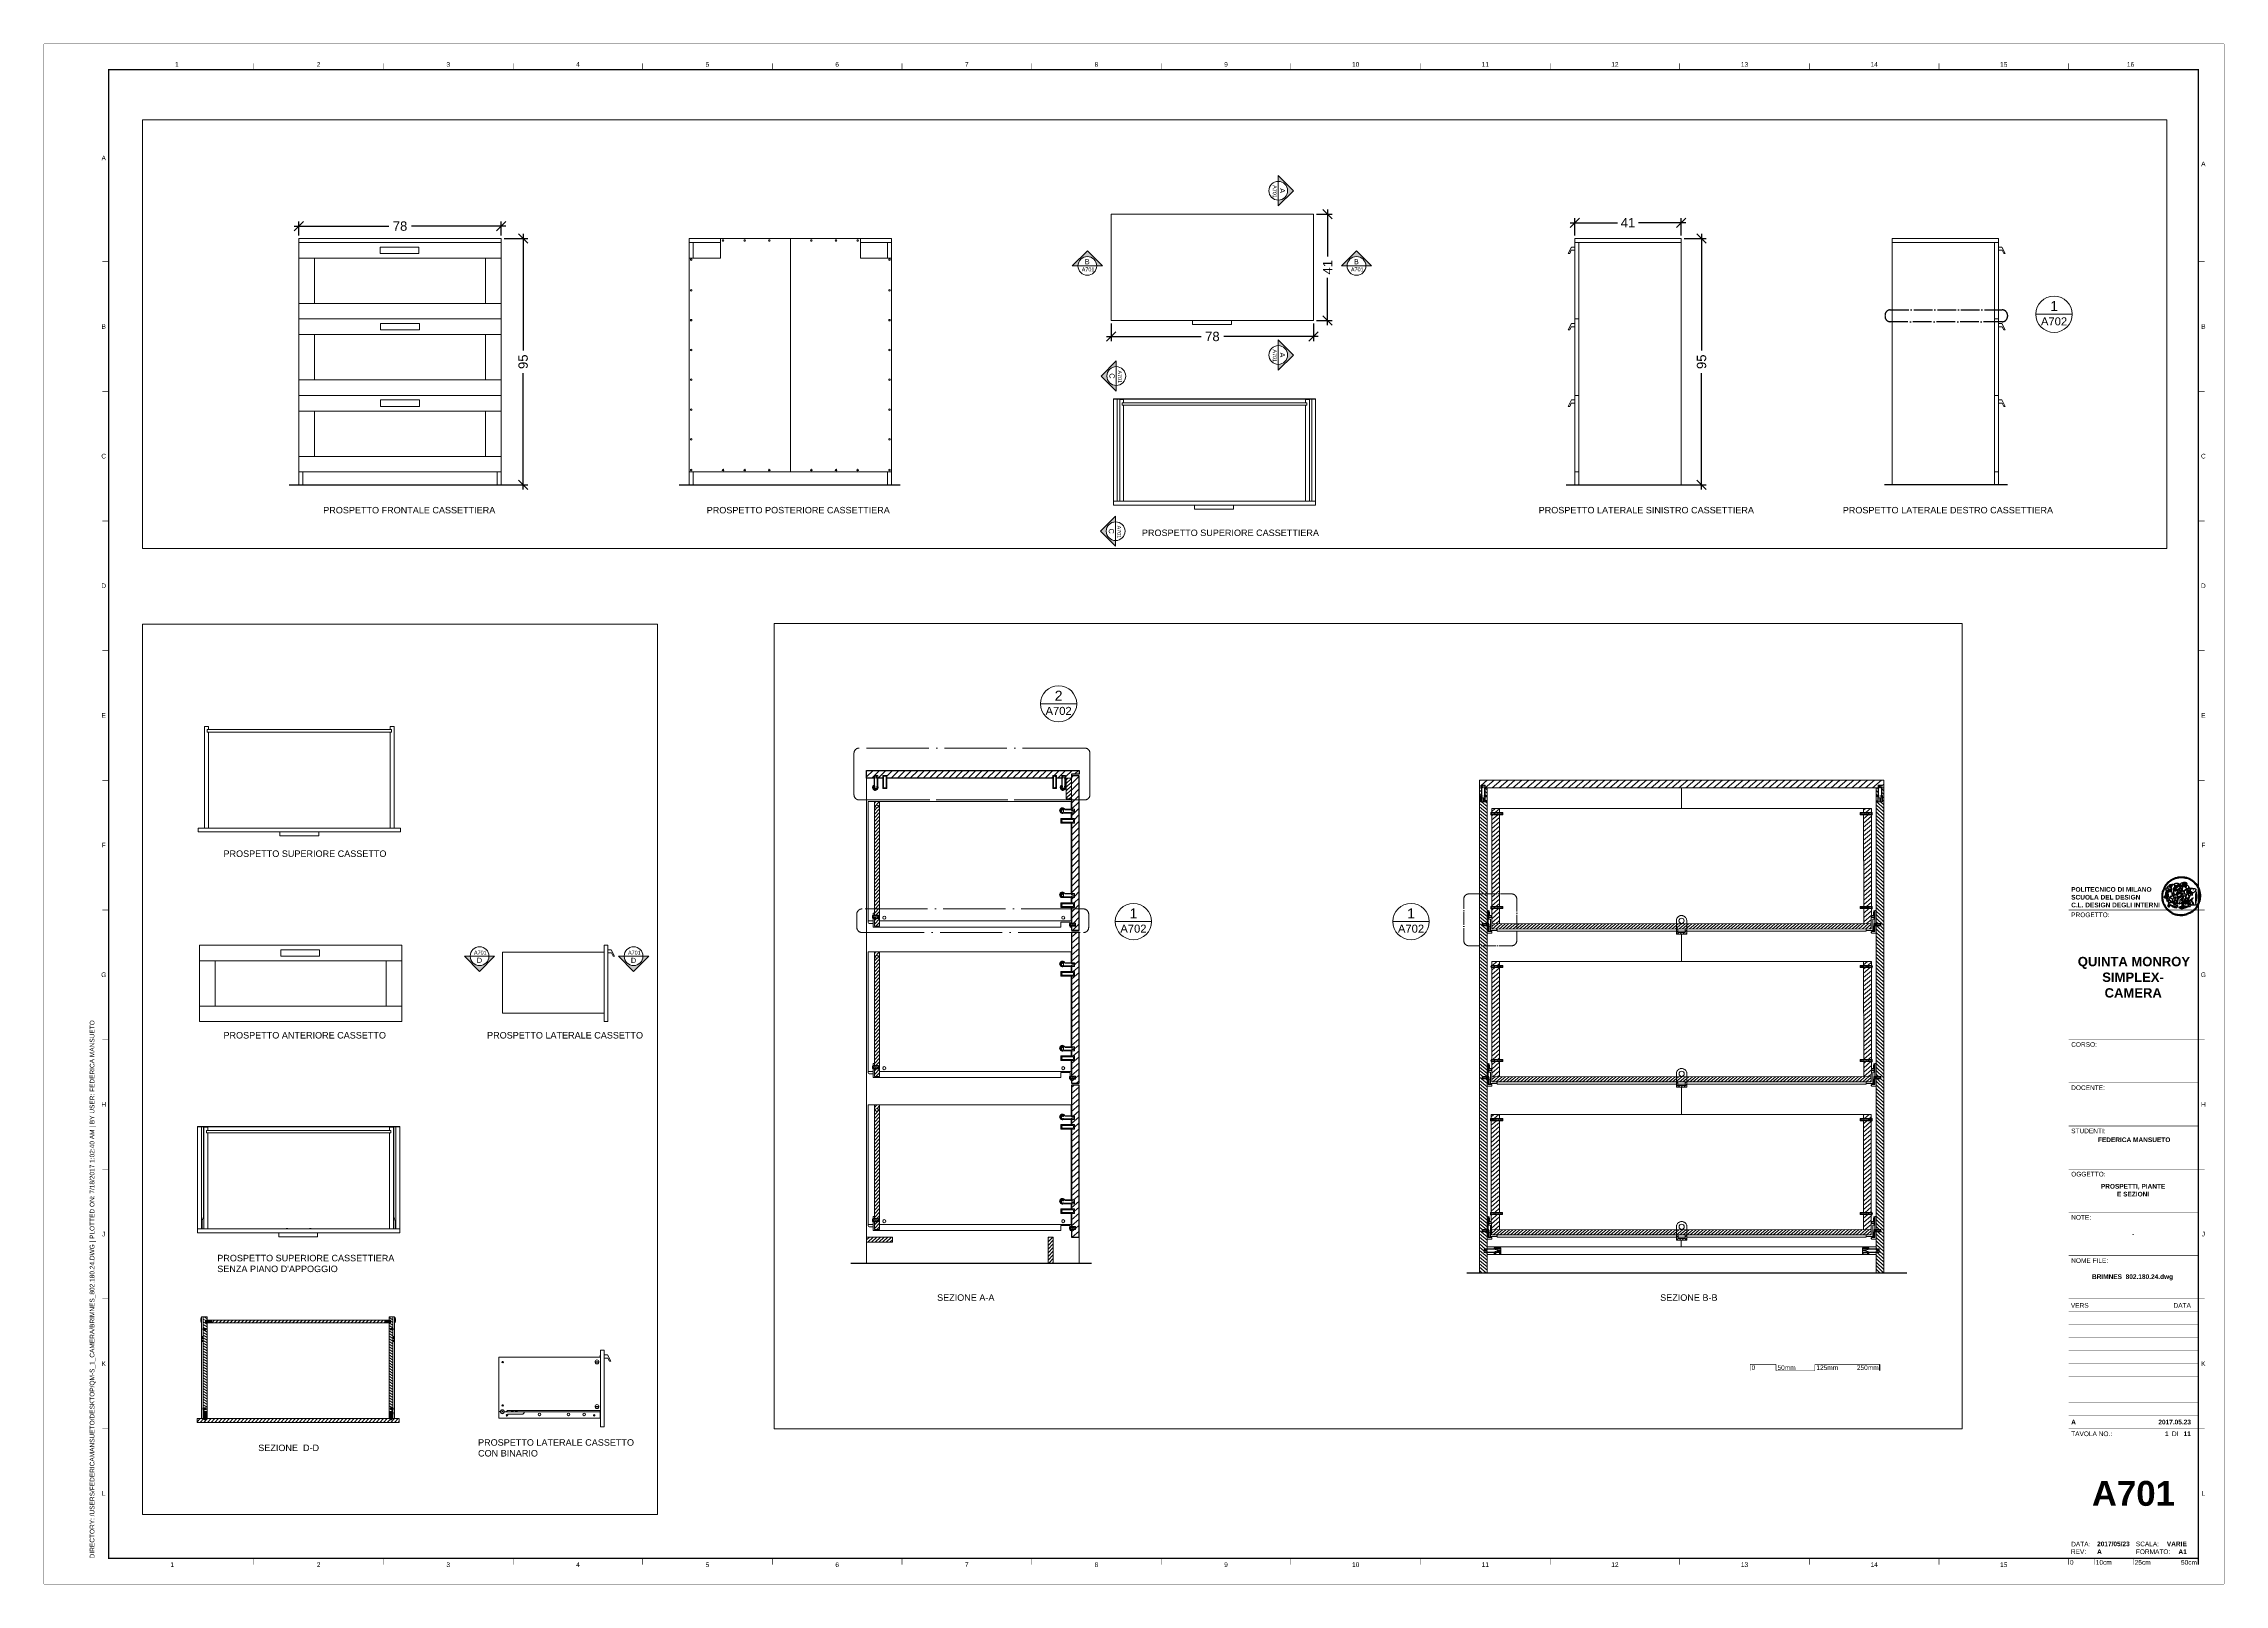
# Paper-space layout 'A701' of a CAD drawing. Header units: millimetres. Extents: x 0 to 841, y 0 to 594.
# The model-space entities are those that its viewports show. They can reach past a viewport. Long polylines and large blocks are cut down to what shows.
import ezdxf
from ezdxf.enums import TextEntityAlignment as Align

# ---------------------------------------------------------------- set-up
doc = ezdxf.new("R2010")
doc.units = ezdxf.units.MM
doc.header["$MEASUREMENT"] = 0
doc.set_wipeout_variables(frame=1)
doc.linetypes.add('ACAD_ISO02W100', pattern=[15, 12, -3])
doc.linetypes.add('ACAD_ISO04W100', pattern=[30, 24, -3, 0, -3])
doc.layers.get('DEFPOINTS').update_dxf_attribs({"color": 210})
for name, color, linetype, lineweight in [('A-ANNO-SYMB', 202, 'Continuous', 18), ('elementi non sezionati', 8, 'Continuous', 18), ('elementi sezionati', 7, 'Continuous', 18), ('linee non sezionate', 8, 'Continuous', 18), ('linee quote', 6, 'Continuous', 18), ('pareti sezionate', 7, 'Continuous', 18), ('retino', 11, 'Continuous', 18), ('RIQUADRO DETTAGLI', 135, 'Continuous', 18), ('riquadro viti', 2, 'Continuous', 18), ('viti e cerniere', 4, 'Continuous', 18)]:
    doc.layers.add(name, color=color, linetype=linetype, lineweight=lineweight)
for name, color, linetype in [('G-ANNO-LOGO', 3, 'Continuous'), ('G-ANNO-TEXT', 3, 'Continuous'), ('G-ANNO-TTLB', 3, 'Continuous'), ('linea di terra', 1, 'Continuous'), ('linee sez dettagli', 2, 'Continuous'), ('SIMBOLI', 201, 'Continuous'), ('viti sottili', 4, 'Continuous')]:
    doc.layers.add(name, color=color, linetype=linetype)
doc.layers.add('G-ANNO-NPLT', color=210, linetype='Continuous', plot=False)
doc.styles.add('ARIAL', font='Arial.ttf')
doc.styles.add('ARIAL-BOLD', font='Arial Bold.ttf')
doc.styles.add('E-ARIAL', font='Arial.ttf')
doc.styles.get("Standard").update_dxf_attribs({"font": 'Arial.ttf'})
doc.dimstyles.new('TICK_36', dxfattribs={"dimtxt": 3.6, "dimasz": 3.6, "dimexe": 1.8, "dimexo": 1.2, "dimgap": 1.8, "dimtad": 0, "dimdec": 0, "dimzin": 0, "dimdsep": 46, "dimtxsty": 'ARIAL', "dimblk": 'OBLIQUE', "dimblk1": 'OBLIQUE', "dimblk2": 'OBLIQUE', "dimcen": 1.8, "dimdle": 1.8, "dimclrd": 256, "dimclrt": 256, "dimadec": 0, "dimazin": 0, "dimtfac": 1, "dimtdec": 0, "dimtmove": 1, "dimatfit": 3, "dimldrblk": 'OPEN90', "dimfxl": 1, "dimtfill": 1, "dimtolj": 1, "dimtzin": 0, "dimarcsym": 0})

# ---------------------------------------------------------------- blocks, each defined once
blk = doc.blocks.new('A1_GRID_LAYOUT')
at = {"layer": 'G-ANNO-NPLT', "const_width": 0.18}
for points in [[(841, 594), (0, 594)], [(0, 0), (0, 594)], [(841, 0), (841, 594)], [(841, 0), (0, 0)]]:
    blk.add_lwpolyline(points, dxfattribs=at)
at = {"layer": 'G-ANNO-TTLB', "const_width": 0.5, "flags": 128}
blk.add_lwpolyline([(25, 584), (25, 10), (831, 10), (831, 584)], close=True, dxfattribs=at)
at = {"layer": 'G-ANNO-TTLB', "const_width": 0.18, "flags": 128}
for points in [[(81, 586.5), (81, 584)], [(131, 586.5), (131, 584)], [(181, 586.5), (181, 584)], [(231, 586.5), (231, 584)], [(281, 586.5), (281, 584)], [(331, 586.5), (331, 584)], [(381, 586.5), (381, 584)], [(431, 586.5), (431, 584)], [(481, 586.5), (481, 584)], [(531, 586.5), (531, 584)], [(581, 586.5), (581, 584)], [(631, 586.5), (631, 584)], [(681, 586.5), (681, 584)], [(731, 586.5), (731, 584)], [(781, 586.5), (781, 584)], [(0, 578.5), (0, 576)], [(25, 510), (22.5, 510)], [(833.5, 510), (831, 510)], [(25, 460), (22.5, 460)], [(833.5, 460), (831, 460)], [(25, 410), (22.5, 410)], [(833.5, 410), (831, 410)], [(25, 360), (22.5, 360)], [(833.5, 360), (831, 360)], [(25, 310), (22.5, 310)], [(833.5, 310), (831, 310)], [(25, 260), (22.5, 260)], [(833.5, 260), (831, 260)], [(25, 210), (22.5, 210)], [(833.5, 210), (831, 210)], [(25, 160), (22.5, 160)], [(833.5, 160), (831, 160)], [(25, 110), (22.5, 110)], [(833.5, 110), (831, 110)], [(833.5, 110), (831, 110)], [(25, 60), (22.5, 60)], [(833.5, 60), (831, 60)], [(833.5, 60), (831, 60)], [(81, 10), (81, 7.5)], [(131, 10), (131, 7.5)], [(181, 10), (181, 7.5)], [(231, 10), (231, 7.5)], [(281, 10), (281, 7.5)], [(331, 10), (331, 7.5)], [(381, 10), (381, 7.5)], [(431, 10), (431, 7.5)], [(481, 10), (481, 7.5)], [(531, 10), (531, 7.5)], [(581, 10), (581, 7.5)], [(631, 10), (631, 7.5)], [(681, 10), (681, 7.5)], [(731, 10), (731, 7.5)], [(781, 10), (781, 7.5)]]:
    blk.add_lwpolyline(points, dxfattribs=at)
at = {"layer": 'G-ANNO-TTLB', "const_width": 0.18}
blk.add_lwpolyline([(716.5, 10), (776.5, 10)], dxfattribs=at)
at = {"layer": 'G-ANNO-TEXT', "style": 'ARIAL'}
for s, p in [('1', (51.35, 586.07)), ('2', (106, 586.07)), ('3', (156, 586.07)), ('4', (206, 586.07)), ('5', (256, 586.07)), ('6', (306, 586.07)), ('7', (356, 586.07)), ('8', (406, 586.07)), ('9', (456, 586.07)), ('10', (506, 586.07)), ('11', (556, 586.07)), ('12', (606, 586.07)), ('13', (656, 586.07)), ('14', (706, 586.07)), ('15', (756, 586.07)), ('16', (804.89, 586.07)), ('A', (23.09, 549.98)), ('A', (832.98, 547.71)), ('B', (23.09, 485)), ('B', (832.98, 485)), ('C', (23.09, 435)), ('C', (832.98, 435)), ('D', (23.09, 385)), ('D', (832.98, 385)), ('E', (23.09, 335)), ('E', (832.98, 335)), ('F', (23.09, 285)), ('F', (832.98, 285)), ('G', (23.09, 235)), ('G', (832.98, 235)), ('H', (23.09, 185)), ('H', (832.98, 185)), ('J', (23.09, 135)), ('J', (832.98, 135)), ('K', (23.09, 85)), ('K', (832.98, 85)), ('L', (23.09, 35)), ('L', (832.98, 35)), ('2', (106, 7.51)), ('3', (156, 7.51)), ('6', (306, 7.51)), ('8', (406, 7.51)), ('9', (456, 7.51)), ('10', (506, 7.51)), ('12', (606, 7.51)), ('13', (656, 7.51)), ('1', (49.49, 7.51)), ('4', (206, 7.51)), ('5', (256, 7.51)), ('7', (356, 7.51)), ('11', (556, 7.51)), ('14', (706, 7.51)), ('15', (756, 7.51))]:
    blk.add_text(s, height=1.8, dxfattribs=at).set_placement(p, align=Align.MIDDLE_CENTER)
at = {"layer": 'G-ANNO-TEXT', "insert": (17.7, 9.95), "char_height": 1.8, "attachment_point": 1, "rotation": 90, "style": 'ARIAL'}
blk.add_mtext_dynamic_manual_height_columns('DIRECTORY: /USERS/FEDERICAMANSUETO/DESKTOP/QM-S_1_CAMERA/BRIMNES_802.180.24.DWG | PLOTTED ON: 7/18/2017 1:02:40 AM | BY USER: FEDERICA MANSUETO', width=412.209, gutter_width=9, heights=[0], dxfattribs=at)
blk = doc.blocks.new('logoPolimi')
for p, q in [((-2.37, 0.12), (-2.16, 0.11)), ((-2.37, 0.01), (-2.16, 0.01)), ((-2.36, 0.23), (-2.15, 0.21)), ((-2.35, 0.34), (-2.14, 0.31)), ((-2.33, 0.45), (-2.12, 0.41)), ((-2.3, 0.55), (-2.1, 0.51)), ((-2.28, 0.66), (-2.07, 0.6)), ((-2.24, 0.77), (-2.04, 0.7)), ((-2.2, 0.87), (-2.01, 0.79)), ((-2.16, 0.97), (-1.97, 0.89)), ((-2.11, 1.07), (-1.93, 0.98)), ((-2.06, 1.17), (-1.88, 1.07)), ((-2.01, 1.26), (-1.83, 1.15)), ((-1.94, 1.36), (-1.77, 1.24)), ((-1.88, 1.45), (-1.71, 1.32)), ((-1.84, 0.03), (-1.82, 0.35)), ((-1.81, 1.53), (-1.65, 1.4)), ((-1.74, 1.61), (-1.58, 1.47)), ((-1.73, 0.59), (-1.73, 0.59)), ((-1.73, 0.59), (-1.73, 0.59)), ((-1.66, 1.69), (-1.51, 1.54)), ((-1.65, 0.57), (-1.65, 0.57)), ((-1.59, 1.12), (-1.59, 1.12)), ((-1.58, 1.77), (-1.44, 1.61)), ((-1.51, 0.55), (-1.51, 0.55)), ((-1.51, 0.55), (-1.51, 0.55)), ((-1.49, 1.84), (-1.36, 1.68)), ((-1.41, 1.91), (-1.28, 1.74)), ((-1.32, 1.97), (-1.2, 1.8)), ((-1.31, 0.79), (-1.21, 0.75)), ((-1.21, 0.75), (-1.31, 0.79)), ((-1.21, 0.75), (-1.31, 0.79)), ((-1.22, 2.03), (-1.11, 1.85)), ((-1.21, 0.75), (-1.21, 0.75)), ((-1.21, 0.75), (-1.21, 0.75)), ((-1.19, 0.76), (-1.19, 0.76)), ((-1.19, 0.76), (-1.19, 0.76)), ((-1.17, 0.99), (-1.18, 0.99)), ((-1.18, 0.99), (-1.17, 0.99)), ((-1.16, 0.57), (-1.16, 0.57)), ((-1.16, 0.57), (-1.16, 0.57)), ((-1.13, 2.09), (-1.03, 1.9)), ((-1.1, 0.01), (-0.99, 0.06)), ((-0.99, 0.06), (-1.1, 0.01)), ((-0.99, 0.06), (-1.1, 0.01)), ((-1.03, 2.14), (-0.94, 1.95)), ((-0.99, 0.06), (-0.99, 0.06)), ((-0.99, 0.06), (-0.99, 0.06)), ((-0.97, 0.79), (-0.98, 0.79)), ((-0.89, 0.84), (-0.97, 0.79)), ((-0.97, 0.79), (-0.89, 0.84)), ((-0.96, 1.41), (-0.96, 1.41)), ((-0.96, 1.41), (-0.96, 1.41)), ((-0.93, 2.18), (-0.84, 1.99)), ((-0.89, 0.84), (-0.82, 0.87)), ((-0.82, 0.87), (-0.89, 0.84)), ((-0.89, 0.84), (-0.82, 0.87)), ((-0.88, 0.83), (-0.89, 0.84)), ((-0.85, 1.39), (-0.85, 1.39)), ((-0.85, 1.39), (-0.85, 1.39)), ((-0.84, 0.14), (-0.84, 0.14)), ((-0.83, 2.22), (-0.75, 2.03)), ((-0.77, 1.08), (-0.78, 1.08)), ((-0.78, 1.08), (-0.77, 1.08)), ((-0.61, 1.12), (-0.77, 1.08)), ((-0.77, 1.08), (-0.61, 1.12)), ((-0.77, 1.08), (-0.61, 1.12)), ((-0.75, 1.3), (-0.76, 1.29)), ((-0.76, 1.29), (-0.75, 1.3)), ((-0.72, 2.26), (-0.66, 2.06)), ((-0.65, 0.99), (-0.7, 0.96)), ((-0.69, 0.18), (-0.68, 0.18)), ((-0.66, 0.93), (-0.66, 0.93)), ((-0.66, 0.93), (-0.64, 0.93)), ((-0.66, 0.93), (-0.66, 0.93)), ((-0.66, 0.93), (-0.66, 0.93)), ((-0.63, 1.01), (-0.63, 1.01)), ((-0.63, 1.01), (-0.62, 1.01)), ((-0.63, 0.66), (-0.63, 0.66)), ((-0.61, 2.29), (-0.56, 2.09)), ((-0.6, 1.12), (-0.61, 1.12)), ((-0.61, 1.12), (-0.6, 1.12)), ((-0.61, 1.12), (-0.6, 1.12)), ((-0.61, 0.86), (-0.57, 0.85)), ((-0.57, 0.85), (-0.61, 0.86)), ((-0.61, 0.86), (-0.57, 0.85)), ((-0.53, 1.08), (-0.6, 1.12)), ((-0.6, 1.12), (-0.6, 1.11)), ((-0.6, 1.12), (-0.53, 1.08)), ((-0.57, 0.8), (-0.59, 0.8)), ((-0.57, 0.85), (-0.53, 0.84)), ((-0.57, 0.85), (-0.57, 0.85)), ((-0.57, 0.85), (-0.57, 0.85)), ((-0.57, 0.85), (-0.53, 0.84)), ((-0.56, 0.29), (-0.49, 0.48)), ((-0.56, 0.14), (-0.56, 0.29)), ((-0.5, 0.11), (-0.56, 0.14)), ((-0.53, 0.84), (-0.51, 0.84)), ((-0.53, 0.84), (-0.51, 0.84)), ((-0.53, 0.84), (-0.53, 0.84)), ((-0.51, 2.32), (-0.46, 2.11)), ((-0.51, 0.11), (-0.51, 0.11)), ((-0.51, 0.11), (-0.51, 0.11)), ((-0.34, 0.33), (-0.5, 0.11)), ((-0.49, 0.48), (-0.41, 0.55)), ((-0.42, 0.8), (-0.47, 0.79)), ((-0.42, 0.8), (-0.47, 0.79)), ((-0.47, 0.79), (-0.45, 0.76)), ((-0.47, 0.79), (-0.45, 0.76)), ((-0.45, 1.14), (-0.42, 1.11)), ((-0.42, 1.26), (-0.36, 1.22)), ((-0.41, 0.55), (-0.34, 0.49)), ((-0.4, 2.34), (-0.36, 2.13)), ((-0.4, 1.37), (-0.38, 1.38)), ((-0.39, 1.37), (-0.4, 1.37)), ((-0.35, 1.33), (-0.4, 1.37)), ((-0.39, 1.24), (-0.4, 1.23)), ((-0.38, 1.14), (-0.38, 1.14)), ((-0.34, 0.49), (-0.09, 0.48)), ((-0.16, 0.32), (-0.34, 0.33)), ((-0.14, 0.32), (-0.31, 0.34)), ((-0.29, 2.35), (-0.26, 2.14)), ((-0.28, 1.3), (-0.29, 1.3)), ((-0.28, 1.3), (-0.28, 1.3)), ((-0.18, 2.36), (-0.16, 2.15)), ((-0.16, 1.24), (-0.16, 1.25)), ((-0.16, 1.25), (-0.16, 1.25)), ((-0.16, 0.49), (-0.14, 0.64)), ((-0.06, 0.27), (-0.16, 0.32)), ((-0.1, 0.88), (-0.09, 0.87)), ((-0.08, 1.37), (-0.08, 1.38)), ((-0.08, 1.23), (-0.05, 1.21)), ((-0.05, 1.21), (-0.08, 1.23)), ((-0.08, 1.23), (-0.05, 1.21)), ((-0.07, 2.37), (-0.06, 2.16)), ((-0.03, 0.26), (-0.06, 0.27)), ((-0.05, 1.21), (-0.04, 1.21)), ((-0.04, 1.21), (-0.05, 1.21)), ((-0.04, 1.21), (-0.04, 1.21)), ((-0.04, 1.21), (-0.04, 1.21)), ((-0.04, 0.48), (-0.03, 0.26)), ((0.03, 1.15), (0.03, 1.15)), ((0.03, 0.66), (0.03, 0.67)), ((0.04, 2.37), (0.04, 2.16)), ((0.07, 0.58), (0.07, 0.57)), ((0.1, 1.18), (0.1, 1.18)), ((0.1, 0.84), (0.1, 0.84)), ((0.13, 1.32), (0.17, 1.19)), ((0.15, 2.36), (0.14, 2.16)), ((0.14, 0.71), (0.34, 0.65)), ((0.31, 0.56), (0.17, 0.63)), ((0.26, 2.36), (0.24, 2.15)), ((0.27, 1.61), (0.27, 1.61)), ((0.27, 1.61), (0.27, 1.61)), ((0.27, 1.61), (0.27, 1.61)), ((0.29, 1.29), (0.29, 1.29)), ((0.29, 1.29), (0.29, 1.29)), ((0.29, 1.29), (0.29, 1.29)), ((0.29, 1.29), (0.29, 1.29)), ((0.33, 0.49), (0.34, 0.49)), ((0.33, 0.03), (0.35, 0.03)), ((0.33, 0.03), (0.35, 0.03)), ((0.37, 2.34), (0.34, 2.13)), ((0.34, 0.65), (0.34, 0.64)), ((0.35, 0.03), (0.57, 0.06)), ((0.35, 0.03), (0.57, 0.06)), ((0.35, 0.03), (0.35, 0.03)), ((0.35, 0.03), (0.35, 0.03)), ((0.38, 1.36), (0.37, 1.35)), ((0.38, 0.34), (0.37, 0.34)), ((0.38, 0.34), (0.38, 0.34)), ((0.43, 0.67), (0.39, 0.64)), ((0.48, 2.32), (0.44, 2.12)), ((0.49, 1.05), (0.51, 1.13)), ((0.51, 1.13), (0.49, 1.05)), ((0.49, 1.05), (0.51, 1.13)), ((0.51, 1.31), (0.5, 1.29)), ((0.51, 1.13), (0.52, 1.23)), ((0.52, 1.23), (0.51, 1.23)), ((0.51, 1.23), (0.52, 1.23)), ((0.52, 1.23), (0.51, 1.13)), ((0.51, 1.13), (0.52, 1.23)), ((0.52, 1.24), (0.6, 1.37)), ((0.52, 1.23), (0.6, 1.36)), ((0.6, 1.36), (0.52, 1.23)), ((0.52, 1.23), (0.52, 1.23)), ((0.52, 1.23), (0.52, 1.24)), ((0.52, 1.23), (0.52, 1.23)), ((0.55, 1.07), (0.53, 1.06)), ((0.53, 1.04), (0.53, 1.06)), ((0.53, 1.05), (0.53, 1.04)), ((0.59, 2.3), (0.54, 2.09)), ((0.54, 0.3), (0.63, 0.32)), ((0.54, -0.08), (0.61, 0.06)), ((0.61, 0.06), (0.54, -0.08)), ((0.54, -0.08), (0.61, 0.06)), ((0.56, 0.19), (0.59, 0.21)), ((0.57, 1.07), (0.57, 1.07)), ((0.57, 1.07), (0.57, 1.07)), ((0.57, 1.07), (0.57, 1.07)), ((0.57, 1.07), (0.57, 1.07)), ((0.57, 1.07), (0.57, 1.07)), ((0.57, 1.07), (0.57, 1.07)), ((0.57, 1.07), (0.57, 1.07)), ((0.58, 0.3), (0.59, 0.29)), ((0.59, 0.78), (0.59, 0.79)), ((0.59, 0.79), (0.59, 0.79)), ((0.59, 0.79), (0.59, 0.79)), ((0.59, 0.79), (0.59, 0.78)), ((0.61, 0.06), (0.6, 0.07)), ((0.6, 0.07), (0.61, 0.06)), ((0.61, 0.06), (0.61, 0.07)), ((0.62, 0.21), (0.65, 0.22)), ((0.69, 2.27), (0.63, 2.07)), ((0.64, 1.37), (0.65, 1.37)), ((0.69, 0.86), (0.68, 0.86)), ((0.68, 0.86), (0.69, 0.86)), ((0.68, 0.76), (0.68, 0.76)), ((0.8, 2.23), (0.73, 2.03)), ((0.76, 0.26), (0.76, 0.26)), ((0.9, 2.19), (0.82, 2)), ((0.82, 0.35), (0.84, 0.36)), ((0.82, 0.35), (0.82, 0.35)), ((0.84, 0.36), (0.84, 0.37)), ((0.85, 0.34), (1.05, 0.35)), ((1, 2.15), (0.91, 1.96)), ((0.93, 1.05), (0.93, 1.05)), ((0.93, 1.05), (0.93, 1.05)), ((0.93, 1.05), (0.93, 1.04)), ((0.93, 1.05), (0.93, 1.05)), ((0.97, 0.66), (0.96, 0.66)), ((1.01, 0.97), (0.98, 0.96)), ((1.1, 2.1), (1, 1.91)), ((1.2, 2.04), (1.09, 1.86)), ((1.17, 0.96), (1.17, 0.95)), ((1.17, 0.95), (1.17, 0.95)), ((1.29, 1.99), (1.18, 1.81)), ((1.38, 1.92), (1.26, 1.75)), ((1.34, 0.37), (1.26, 0.04)), ((1.27, 0.37), (1.27, 0.38)), ((1.28, 0.95), (1.28, 0.95)), ((1.47, 1.86), (1.34, 1.69)), ((1.37, 0.73), (1.46, 0.81)), ((1.41, 0.4), (1.41, 0.41)), ((1.56, 1.79), (1.42, 1.63)), ((1.64, 1.71), (1.49, 1.56)), ((1.49, 0.9), (1.57, 0.92)), ((1.72, 1.63), (1.56, 1.49)), ((1.67, 0.6), (1.57, 0.53)), ((1.79, 1.55), (1.63, 1.41)), ((1.86, 1.47), (1.7, 1.34)), ((1.93, 1.38), (1.76, 1.26)), ((1.99, 1.29), (1.81, 1.17)), ((2.05, 1.19), (1.87, 1.09)), ((2.1, 1.1), (1.92, 1)), ((2.15, 1), (1.96, 0.91)), ((2.19, 0.9), (2, 0.82)), ((2.23, 0.79), (2.04, 0.72)), ((2.27, 0.69), (2.07, 0.63)), ((2.3, 0.58), (2.09, 0.53)), ((2.32, 0.47), (2.12, 0.43)), ((2.34, 0.37), (2.13, 0.33)), ((2.36, 0.26), (2.15, 0.23)), ((2.37, 0.15), (2.16, 0.13)), ((2.37, 0.04), (2.16, 0.03)), ((-2.37, -0.1), (-2.16, -0.09)), ((-2.36, -0.21), (-2.15, -0.19)), ((-2.35, -0.32), (-2.14, -0.29)), ((-2.33, -0.43), (-2.12, -0.39)), ((-2.31, -0.54), (-2.1, -0.49)), ((-2.28, -0.65), (-2.08, -0.59)), ((-2.25, -0.75), (-2.05, -0.69)), ((-2.21, -0.86), (-2.02, -0.78)), ((-2.17, -0.96), (-1.98, -0.87)), ((-2.12, -1.06), (-1.93, -0.96)), ((-2.07, -1.16), (-1.89, -1.05)), ((-2.04, -0.15), (-1.97, -0.2)), ((-2.01, -1.25), (-1.84, -1.14)), ((-1.95, -1.34), (-1.78, -1.22)), ((-1.89, -1.43), (-1.72, -1.31)), ((-1.82, -1.52), (-1.66, -1.38)), ((-1.75, -1.6), (-1.59, -1.46)), ((-1.67, -1.68), (-1.52, -1.53)), ((-1.58, -0.12), (-1.6, -0.18)), ((-1.6, -0.18), (-1.58, -0.28)), ((-1.57, -0.54), (-1.59, -0.54)), ((-1.59, -0.54), (-1.59, -0.54)), ((-1.59, -1.76), (-1.45, -1.6)), ((-1.56, -0.32), (-1.56, -0.31)), ((-1.56, -0.31), (-1.56, -0.31)), ((-1.53, -0.65), (-1.53, -0.65)), ((-1.53, -0.65), (-1.53, -0.65)), ((-1.51, -1.83), (-1.37, -1.67)), ((-1.48, -0.86), (-1.48, -0.85)), ((-1.42, -0.37), (-1.42, -0.37)), ((-1.42, -1.9), (-1.29, -1.73)), ((-1.38, -0.46), (-1.38, -0.46)), ((-1.33, -1.96), (-1.21, -1.79)), ((-1.31, -0.24), (-1.31, -0.23)), ((-1.31, -0.23), (-1.31, -0.24)), ((-1.24, -2.02), (-1.13, -1.84)), ((-1.23, -0.19), (-1.23, -0.19)), ((-1.23, -0.19), (-1.23, -0.19)), ((-1.23, -0.19), (-1.23, -0.19)), ((-1.23, -0.19), (-1.23, -0.19)), ((-1.14, -2.08), (-1.04, -1.89)), ((-1.04, -2.13), (-0.95, -1.94)), ((-1.01, -0.39), (-1.02, -0.39)), ((-1.02, -0.39), (-1.01, -0.39)), ((-1.02, -0.7), (-1.02, -0.7)), ((-1.02, -0.7), (-1.02, -0.7)), ((-1.02, -0.7), (-1.02, -0.7)), ((-0.94, -2.18), (-0.86, -1.98)), ((-0.84, -2.22), (-0.77, -2.02)), ((-0.79, -0.51), (-0.83, -0.58)), ((-0.83, -0.58), (-0.79, -0.51)), ((-0.83, -0.58), (-0.79, -0.51)), ((-0.78, -1.05), (-0.83, -0.94)), ((-0.83, -0.94), (-0.78, -1.05)), ((-0.83, -0.94), (-0.83, -0.94)), ((-0.83, -0.94), (-0.78, -1.05)), ((-0.82, -1.23), (-0.82, -1.23)), ((-0.82, -1.23), (-0.77, -1.23)), ((-0.77, -1.23), (-0.82, -1.23)), ((-0.82, -1.23), (-0.82, -1.23)), ((-0.77, -1.23), (-0.82, -1.23)), ((-0.75, -0.96), (-0.8, -0.89)), ((-0.8, -0.89), (-0.79, -0.92)), ((-0.79, -0.92), (-0.8, -0.89)), ((-0.8, -0.89), (-0.75, -0.96)), ((-0.79, -0.92), (-0.8, -0.89)), ((-0.8, -0.89), (-0.8, -0.89)), ((-0.8, -0.89), (-0.75, -0.96)), ((-0.79, -0.92), (-0.78, -0.95)), ((-0.78, -0.95), (-0.79, -0.92)), ((-0.78, -0.95), (-0.79, -0.92)), ((-0.77, -0.49), (-0.78, -0.48)), ((-0.78, -0.48), (-0.77, -0.49)), ((-0.78, -0.95), (-0.76, -1)), ((-0.76, -1), (-0.78, -0.95)), ((-0.76, -1), (-0.78, -0.95)), ((-0.71, -0.89), (-0.75, -0.87)), ((-0.75, -0.87), (-0.71, -0.89)), ((-0.75, -0.87), (-0.71, -0.89)), ((-0.72, -1.01), (-0.75, -0.96)), ((-0.75, -0.96), (-0.72, -1.01)), ((-0.75, -0.96), (-0.72, -1.01)), ((-0.74, -2.25), (-0.67, -2.05)), ((-0.64, -0.93), (-0.71, -0.89)), ((-0.71, -0.89), (-0.64, -0.93)), ((-0.71, -0.89), (-0.64, -0.93)), ((-0.66, -0.53), (-0.66, -0.53)), ((-0.66, -0.53), (-0.66, -0.53)), ((-0.66, -0.53), (-0.66, -0.53)), ((-0.63, -2.29), (-0.57, -2.08)), ((-0.52, -2.31), (-0.48, -2.11)), ((-0.39, -0.81), (-0.51, -0.69)), ((-0.51, -1.04), (-0.5, -1.04)), ((-0.48, -0.42), (-0.48, -0.42)), ((-0.48, -0.42), (-0.48, -0.42)), ((-0.48, -0.42), (-0.48, -0.42)), ((-0.42, -2.33), (-0.38, -2.13)), ((-0.41, -0.51), (-0.41, -0.51)), ((-0.38, -0.05), (-0.39, -0.12)), ((-0.39, -0.12), (-0.37, -0.1)), ((-0.35, -0.14), (-0.37, -0.08)), ((-0.37, -0.09), (-0.37, -0.09)), ((-0.33, -0.12), (-0.35, -0.14)), ((-0.32, -0.14), (-0.35, -0.14)), ((-0.35, -0.18), (-0.34, -0.22)), ((-0.34, -0.08), (-0.29, -0.16)), ((-0.34, -0.22), (-0.34, -0.22)), ((-0.27, -0.17), (-0.32, -0.14)), ((-0.31, -2.35), (-0.28, -2.14)), ((-0.25, -0.91), (-0.26, -0.9)), ((-0.26, -1.29), (0.1, -1.2)), ((0.1, -1.2), (-0.26, -1.29)), ((0.08, -1.4), (-0.26, -1.29)), ((-0.26, -1.29), (0.08, -1.4)), ((-0.26, -1.38), (-0.26, -1.29)), ((-0.26, -1.29), (-0.26, -1.29)), ((-0.26, -1.29), (-0.26, -1.38)), ((-0.26, -1.29), (0.08, -1.4)), ((-0.26, -1.29), (-0.26, -1.29)), ((0.08, -1.49), (-0.26, -1.38)), ((-0.26, -1.38), (0.09, -1.49)), ((-0.2, -2.36), (-0.18, -2.15)), ((-0.14, -0.15), (-0.16, -0.13)), ((-0.11, -0.04), (-0.12, -0.05)), ((-0.09, -2.37), (-0.08, -2.16)), ((-0.04, -0.41), (-0.01, -0.44)), ((-0.01, -0.44), (-0.04, -0.41)), ((-0.04, -0.41), (-0.01, -0.44)), ((0.03, -2.37), (0.02, -2.16)), ((0.07, -0.84), (0.07, -0.84)), ((0.07, -0.84), (0.07, -0.84)), ((0.1, -1.2), (0.08, -1.32)), ((0.08, -1.32), (0.13, -1.2)), ((0.08, -1.4), (0.72, -1.22)), ((0.72, -1.22), (0.08, -1.4)), ((0.08, -1.4), (0.72, -1.22)), ((0.72, -1.31), (0.08, -1.49)), ((0.08, -1.44), (0.08, -1.4)), ((0.08, -1.4), (0.08, -1.44)), ((0.08, -1.4), (0.08, -1.49)), ((0.08, -1.49), (0.08, -1.44)), ((0.08, -1.44), (0.08, -1.44)), ((0.08, -1.44), (0.08, -1.45)), ((0.08, -1.45), (0.08, -1.46)), ((0.08, -1.46), (0.08, -1.49)), ((0.1, -1.01), (0.09, -0.86)), ((0.1, -1.01), (0.09, -0.86)), ((0.09, -1.49), (0.72, -1.31)), ((0.1, -1.2), (0.12, -1.04)), ((0.12, -1.04), (0.1, -1.2)), ((0.13, -1.2), (0.1, -1.2)), ((0.1, -1.2), (0.13, -1.2)), ((0.13, -1.2), (0.1, -1.2)), ((0.1, -1.2), (0.1, -1.2)), ((0.11, -0.44), (0.11, -0.44)), ((0.11, -0.44), (0.11, -0.44)), ((0.12, -0.21), (0.12, -0.21)), ((0.12, -0.21), (0.12, -0.21)), ((0.12, -0.21), (0.12, -0.21)), ((0.12, -0.21), (0.12, -0.21)), ((0.12, -0.21), (0.12, -0.21)), ((0.12, -0.21), (0.12, -0.21)), ((0.12, -0.21), (0.12, -0.21)), ((0.12, -0.21), (0.12, -0.21)), ((0.12, -0.21), (0.12, -0.21)), ((0.12, -0.21), (0.12, -0.21)), ((0.12, -0.21), (0.12, -0.21)), ((0.12, -0.21), (0.12, -0.21)), ((0.12, -0.21), (0.12, -0.21)), ((0.12, -0.56), (0.14, -0.53)), ((0.14, -0.53), (0.12, -0.56)), ((0.12, -0.56), (0.14, -0.53)), ((0.12, -1.04), (0.12, -1.04)), ((0.12, -1.04), (0.12, -1.04)), ((0.12, -1.04), (0.12, -1.04)), ((0.14, -2.37), (0.12, -2.16)), ((0.21, -0.99), (0.13, -1.2)), ((0.13, -1.2), (0.21, -0.99)), ((0.36, -1.14), (0.13, -1.2)), ((0.13, -1.2), (0.26, -1.17)), ((0.14, -0.53), (0.16, -0.49)), ((0.16, -0.49), (0.14, -0.53)), ((0.14, -0.53), (0.16, -0.49)), ((0.16, -0.49), (0.16, -0.49)), ((0.16, -0.49), (0.16, -0.49)), ((0.28, -1.19), (0.21, -0.99)), ((0.21, -0.99), (0.31, -1.27)), ((0.25, -2.36), (0.22, -2.15)), ((0.24, -0.17), (0.24, -0.16)), ((0.24, -0.16), (0.24, -0.17)), ((0.25, -0.84), (0.25, -0.88)), ((0.25, -0.88), (0.25, -0.84)), ((0.25, -0.88), (0.25, -0.84)), ((0.25, -0.88), (0.29, -1.17)), ((0.26, -0.88), (0.25, -0.88)), ((0.31, -1.27), (0.25, -0.88)), ((0.26, -1.17), (0.28, -1.16)), ((0.28, -1.16), (0.36, -1.14)), ((0.29, -1.17), (0.28, -1.19)), ((0.35, -2.34), (0.32, -2.14)), ((0.36, -1.14), (0.72, -1.22)), ((0.72, -1.22), (0.36, -1.14)), ((0.46, -2.32), (0.42, -2.12)), ((0.49, -0.31), (0.49, -0.31)), ((0.49, -0.31), (0.49, -0.31)), ((0.5, -0.27), (0.5, -0.27)), ((0.51, -0.27), (0.51, -0.27)), ((0.57, -2.3), (0.52, -2.1)), ((0.68, -2.27), (0.62, -2.07)), ((0.78, -2.24), (0.71, -2.04)), ((0.72, -0.81), (0.75, -0.89)), ((0.72, -1.22), (0.72, -1.31)), ((0.72, -1.31), (0.72, -1.22)), ((0.74, -0.23), (0.74, -0.23)), ((0.74, -0.23), (0.75, -0.24)), ((0.75, -0.23), (0.75, -0.23)), ((0.89, -2.2), (0.81, -2)), ((0.86, -0.25), (0.82, -0.34)), ((0.87, -0.22), (0.86, -0.23)), ((0.87, -0.22), (0.86, -0.25)), ((0.99, -2.15), (0.9, -1.96)), ((0.96, -0.58), (0.96, -0.57)), ((1.09, -2.11), (0.99, -1.92)), ((1.05, -1.05), (1.04, -1.05)), ((1.19, -2.05), (1.08, -1.87)), ((1.28, -2), (1.17, -1.82)), ((1.37, -1.93), (1.25, -1.76)), ((1.31, -0.27), (1.3, -0.26)), ((1.3, -0.26), (1.3, -0.26)), ((1.3, -0.26), (1.3, -0.26)), ((1.3, -0.26), (1.31, -0.27)), ((1.3, -0.26), (1.3, -0.26)), ((1.46, -1.87), (1.33, -1.7)), ((1.54, -1.8), (1.41, -1.64)), ((1.63, -1.72), (1.48, -1.57)), ((1.71, -1.65), (1.55, -1.5)), ((1.78, -1.57), (1.62, -1.43)), ((1.85, -1.48), (1.69, -1.35)), ((1.92, -1.39), (1.75, -1.27)), ((1.98, -1.3), (1.81, -1.19)), ((2.04, -1.21), (1.86, -1.1)), ((2.09, -1.11), (1.91, -1.01)), ((2.14, -1.01), (1.95, -0.92)), ((2.19, -0.91), (1.99, -0.83)), ((2.23, -0.81), (2.03, -0.74)), ((2.26, -0.7), (2.06, -0.64)), ((2.29, -0.6), (2.09, -0.55)), ((2.32, -0.49), (2.11, -0.45)), ((2.34, -0.38), (2.13, -0.35)), ((2.35, -0.27), (2.15, -0.25)), ((2.37, -0.08), (2.16, -0.07)), ((2.36, -0.16), (2.16, -0.15))]:
    blk.add_line(p, q)
for points in [[(-1.9, 0.12), (-1.94, 0.02), (-2.05, -0.09), (-2.05, -0.09)], [(-1.86, 0.38), (-1.86, 0.38), (-1.87, 0.19), (-1.9, 0.12)], [(-1.76, 0.6), (-1.76, 0.6), (-1.84, 0.57), (-1.86, 0.38)], [(-1.86, -0.04), (-1.84, 0.02), (-1.84, 0.03), (-1.84, 0.03)], [(-1.82, 0.78), (-1.83, 0.8), (-1.85, 0.86), (-1.83, 0.88)], [(-1.82, 0.78), (-1.83, 0.8), (-1.85, 0.86), (-1.83, 0.88)], [(-1.83, 0.88), (-1.81, 0.9), (-1.76, 0.96), (-1.76, 0.96)], [(-1.83, 0.88), (-1.81, 0.9), (-1.76, 0.96), (-1.76, 0.96)], [(-1.76, 0.6), (-1.83, 0.7), (-1.78, 0.74), (-1.78, 0.74)], [(-1.78, 0.74), (-1.79, 0.74), (-1.83, 0.7), (-1.76, 0.6)], [(-1.78, 0.74), (-1.8, 0.76), (-1.81, 0.78), (-1.82, 0.78)], [(-1.78, 0.74), (-1.8, 0.76), (-1.81, 0.78), (-1.82, 0.78)], [(-1.82, 0.35), (-1.81, 0.5), (-1.73, 0.59), (-1.73, 0.59)], [(-1.82, -0.19), (-1.73, -0.07), (-1.75, 0.14), (-1.75, 0.3)], [(-1.75, 0.33), (-1.75, 0.17), (-1.73, -0.05), (-1.8, -0.17)], [(-1.78, 0.74), (-1.75, 0.72), (-1.72, 0.69), (-1.68, 0.7)], [(-1.68, 0.7), (-1.72, 0.69), (-1.75, 0.72), (-1.78, 0.74)], [(-1.68, 0.7), (-1.72, 0.69), (-1.75, 0.72), (-1.78, 0.74)], [(-1.78, 0.74), (-1.78, 0.74), (-1.78, 0.74), (-1.78, 0.74)], [(-1.76, 0.96), (-1.68, 1.1), (-1.59, 1.12), (-1.59, 1.12)], [(-1.76, 0.96), (-1.68, 1.1), (-1.6, 1.12), (-1.6, 1.12)], [(-1.73, 0.59), (-1.74, 0.59), (-1.75, 0.6), (-1.76, 0.6)], [(-1.73, 0.59), (-1.74, 0.59), (-1.75, 0.6), (-1.76, 0.6)], [(-1.75, 0.3), (-1.76, 0.47), (-1.65, 0.57), (-1.65, 0.57)], [(-1.65, 0.57), (-1.65, 0.57), (-1.76, 0.5), (-1.75, 0.33)], [(-1.65, 0.57), (-1.68, 0.58), (-1.7, 0.58), (-1.73, 0.59)], [(-1.65, 0.57), (-1.68, 0.58), (-1.7, 0.58), (-1.73, 0.59)], [(-1.5, 0.71), (-1.53, 0.74), (-1.61, 0.71), (-1.68, 0.7)], [(-1.68, 0.7), (-1.61, 0.71), (-1.53, 0.73), (-1.5, 0.71)], [(-1.5, 0.71), (-1.53, 0.73), (-1.61, 0.71), (-1.68, 0.7)], [(-1.51, 0.55), (-1.56, 0.56), (-1.61, 0.56), (-1.65, 0.57)], [(-1.65, 0.57), (-1.61, 0.56), (-1.56, 0.56), (-1.51, 0.55)], [(-1.51, 0.55), (-1.56, 0.56), (-1.61, 0.56), (-1.65, 0.57)], [(-1.59, 1.12), (-1.6, 1.06), (-1.61, 0.99), (-1.61, 0.97)], [(-1.61, 0.97), (-1.61, 0.99), (-1.6, 1.06), (-1.59, 1.12)], [(-1.61, 0.97), (-1.61, 0.99), (-1.6, 1.06), (-1.59, 1.12)], [(-1.61, 0.97), (-1.61, 0.95), (-1.56, 0.88), (-1.54, 0.87)], [(-1.54, 0.87), (-1.56, 0.88), (-1.61, 0.95), (-1.61, 0.97)], [(-1.54, 0.87), (-1.56, 0.88), (-1.61, 0.96), (-1.61, 0.97)], [(-1.59, 1.12), (-1.59, 1.13), (-1.59, 1.15), (-1.58, 1.16)], [(-1.59, 1.12), (-1.59, 1.13), (-1.59, 1.15), (-1.58, 1.16)], [(-1.58, 1.16), (-1.57, 1.21), (-1.52, 1.23), (-1.49, 1.25)], [(-1.58, 1.16), (-1.57, 1.21), (-1.52, 1.23), (-1.49, 1.25)], [(-1.58, 0.36), (-1.58, 0.48), (-1.51, 0.55), (-1.51, 0.55)], [(-1.51, 0.55), (-1.51, 0.55), (-1.58, 0.48), (-1.58, 0.36)], [(-1.51, 0.55), (-1.51, 0.55), (-1.58, 0.48), (-1.58, 0.36)], [(-1.55, 0.04), (-1.55, 0.08), (-1.58, 0.25), (-1.58, 0.36)], [(-1.58, 0.36), (-1.58, 0.25), (-1.55, 0.08), (-1.55, 0.04)], [(-1.58, 0.36), (-1.58, 0.25), (-1.55, 0.08), (-1.55, 0.04)], [(-1.58, -0.12), (-1.57, -0.06), (-1.55, 0.02), (-1.55, 0.04)], [(-1.55, 0.04), (-1.55, 0.02), (-1.57, -0.06), (-1.58, -0.12)], [(-1.55, 0.04), (-1.55, 0.02), (-1.56, -0.04), (-1.57, -0.1)], [(-1.54, 0.87), (-1.52, 0.85), (-1.47, 0.83), (-1.44, 0.83)], [(-1.44, 0.83), (-1.47, 0.83), (-1.52, 0.85), (-1.54, 0.87)], [(-1.45, 0.83), (-1.47, 0.83), (-1.52, 0.85), (-1.54, 0.87)], [(-1.51, 0.55), (-1.33, 0.54), (-1.16, 0.57), (-1.16, 0.57)], [(-1.16, 0.57), (-1.16, 0.57), (-1.33, 0.54), (-1.51, 0.55)], [(-1.16, 0.57), (-1.16, 0.57), (-1.33, 0.54), (-1.51, 0.55)], [(-1.5, 0.71), (-1.46, 0.68), (-1.4, 0.62), (-1.33, 0.66)], [(-1.33, 0.66), (-1.4, 0.62), (-1.46, 0.68), (-1.5, 0.71)], [(-1.33, 0.66), (-1.4, 0.62), (-1.46, 0.68), (-1.5, 0.71)], [(-1.49, 1.25), (-1.46, 1.26), (-1.42, 1.33), (-1.39, 1.36)], [(-1.49, 1.25), (-1.46, 1.27), (-1.43, 1.34), (-1.39, 1.36)], [(-1.31, 0.79), (-1.33, 0.79), (-1.42, 0.83), (-1.45, 0.83)], [(-1.44, 0.83), (-1.42, 0.83), (-1.33, 0.79), (-1.31, 0.79)], [(-1.31, 0.79), (-1.33, 0.79), (-1.42, 0.83), (-1.44, 0.83)], [(-1.35, 1.1), (-1.4, 1.17), (-1.36, 1.23), (-1.29, 1.31)], [(-1.29, 1.31), (-1.36, 1.23), (-1.4, 1.17), (-1.35, 1.1)], [(-1.35, 1.1), (-1.4, 1.17), (-1.36, 1.23), (-1.29, 1.31)], [(-1.39, 1.36), (-1.35, 1.38), (-1.26, 1.4), (-1.19, 1.41)], [(-1.39, 1.36), (-1.35, 1.38), (-1.26, 1.4), (-1.19, 1.41)], [(-1.18, 0.99), (-1.24, 0.97), (-1.3, 1.03), (-1.35, 1.1)], [(-1.35, 1.1), (-1.3, 1.03), (-1.24, 0.97), (-1.18, 0.99)], [(-1.18, 1), (-1.24, 0.97), (-1.3, 1.03), (-1.35, 1.1)], [(-1.33, 0.66), (-1.28, 0.7), (-1.23, 0.73), (-1.21, 0.75)], [(-1.21, 0.75), (-1.23, 0.73), (-1.28, 0.7), (-1.33, 0.66)], [(-1.21, 0.75), (-1.23, 0.73), (-1.28, 0.7), (-1.33, 0.66)], [(-1.29, 1.31), (-1.22, 1.39), (-1.01, 1.41), (-0.96, 1.41)], [(-0.96, 1.41), (-1.01, 1.41), (-1.22, 1.39), (-1.29, 1.31)], [(-1.29, 1.31), (-1.22, 1.39), (-1.01, 1.41), (-0.96, 1.41)], [(-1.24, -0.02), (-1.21, -0.01), (-1.1, 0.01), (-1.1, 0.01)], [(-1.1, 0.01), (-1.1, 0.01), (-1.21, -0.01), (-1.24, -0.02)], [(-1.1, 0.01), (-1.1, 0.01), (-1.21, -0.01), (-1.24, -0.02)], [(-1.21, 0.75), (-1.2, 0.75), (-1.19, 0.76), (-1.19, 0.76)], [(-1.19, 0.76), (-1.19, 0.76), (-1.2, 0.75), (-1.21, 0.75)], [(-1.19, 0.76), (-1.19, 0.76), (-1.2, 0.76), (-1.21, 0.75)], [(-1.19, 1.41), (-1.11, 1.43), (-0.97, 1.41), (-0.97, 1.41)], [(-1.19, 1.41), (-1.12, 1.43), (-0.98, 1.41), (-0.98, 1.41)], [(-1.19, 0.76), (-1.19, 0.77), (-1.18, 0.78), (-1.18, 0.79)], [(-1.18, 0.79), (-1.18, 0.78), (-1.19, 0.77), (-1.19, 0.76)], [(-1.19, 0.76), (-1.19, 0.77), (-1.19, 0.78), (-1.18, 0.79)], [(-1.18, 0.68), (-1.18, 0.68), (-1.19, 0.71), (-1.19, 0.76)], [(-1.19, 0.76), (-1.19, 0.71), (-1.18, 0.68), (-1.18, 0.68)], [(-1.18, 0.68), (-1.18, 0.68), (-1.19, 0.71), (-1.19, 0.76)], [(-1.18, 0.97), (-1.18, 0.97), (-1.18, 0.98), (-1.17, 0.99)], [(-1.17, 0.99), (-1.18, 0.98), (-1.18, 0.97), (-1.18, 0.97)], [(-1.18, 0.97), (-1.18, 0.97), (-1.18, 0.98), (-1.17, 0.99)], [(-1.18, 0.79), (-1.17, 0.86), (-1.18, 0.95), (-1.18, 0.97)], [(-1.18, 0.97), (-1.18, 0.95), (-1.17, 0.86), (-1.18, 0.79)], [(-1.18, 0.79), (-1.17, 0.86), (-1.18, 0.95), (-1.18, 0.97)], [(-1.16, 0.57), (-1.17, 0.6), (-1.18, 0.64), (-1.18, 0.68)], [(-1.18, 0.68), (-1.18, 0.64), (-1.17, 0.6), (-1.16, 0.57)], [(-1.16, 0.57), (-1.17, 0.6), (-1.18, 0.64), (-1.18, 0.68)], [(-1.17, 0.99), (-1.17, 1.03), (-1.16, 1.09), (-1.14, 1.13)], [(-1.09, 0.42), (-1.1, 0.44), (-1.14, 0.48), (-1.16, 0.57)], [(-1.16, 0.57), (-1.14, 0.48), (-1.1, 0.44), (-1.09, 0.42)], [(-1.09, 0.42), (-1.1, 0.44), (-1.14, 0.48), (-1.16, 0.57)], [(-1.14, 1.13), (-1.12, 1.18), (-1.05, 1.31), (-1.05, 1.31)], [(-1.12, 0.46), (-1.12, 0.46), (-1.13, 0.38), (-1.11, 0.26)], [(-1.11, 0.26), (-1.08, 0.14), (-1.05, 0.03), (-1.05, 0.03)], [(-1.02, 0.32), (-1.02, 0.32), (-1.08, 0.4), (-1.09, 0.42)], [(-1.09, 0.42), (-1.08, 0.4), (-1.02, 0.32), (-1.02, 0.32)], [(-1.02, 0.32), (-1.02, 0.32), (-1.08, 0.4), (-1.09, 0.42)], [(-0.98, 0.2), (-0.98, 0.21), (-1.02, 0.32), (-1.02, 0.32)], [(-1.02, 0.32), (-1.02, 0.32), (-0.98, 0.21), (-0.98, 0.2)], [(-0.98, 0.2), (-0.98, 0.21), (-1.02, 0.32), (-1.02, 0.32)], [(-1.01, 0.12), (-1, 0.16), (-0.98, 0.19), (-0.98, 0.2)], [(-0.98, 0.2), (-0.98, 0.19), (-1, 0.16), (-1.01, 0.12)], [(-1.01, 0.12), (-1, 0.16), (-0.98, 0.19), (-0.98, 0.2)], [(-0.99, 0.06), (-1, 0.07), (-1.01, 0.1), (-1.01, 0.12)], [(-1.01, 0.12), (-1.01, 0.1), (-1, 0.07), (-0.99, 0.06)], [(-0.99, 0.06), (-1, 0.07), (-1.01, 0.1), (-1.01, 0.12)], [(-0.99, 0.06), (-0.99, 0.06), (-0.99, 0.06), (-0.98, 0.05)], [(-0.98, 0.05), (-0.99, 0.06), (-0.99, 0.06), (-0.99, 0.06)], [(-0.99, 0.05), (-0.99, 0.06), (-0.99, 0.06), (-0.99, 0.06)], [(-0.95, 0.02), (-0.96, 0.03), (-0.97, 0.04), (-0.99, 0.05)], [(-0.98, 1.41), (-0.98, 1.41), (-0.97, 1.41), (-0.96, 1.41)], [(-0.98, 0.81), (-0.94, 0.85), (-0.92, 0.93), (-0.91, 0.97)], [(-0.91, 0.97), (-0.92, 0.93), (-0.94, 0.85), (-0.98, 0.81)], [(-0.91, 0.97), (-0.92, 0.93), (-0.94, 0.85), (-0.98, 0.81)], [(-0.98, 0.79), (-0.98, 0.81), (-0.98, 0.81), (-0.98, 0.81)], [(-0.98, 0.81), (-0.98, 0.81), (-0.98, 0.81), (-0.98, 0.79)], [(-0.98, 0.81), (-0.98, 0.81), (-0.98, 0.81), (-0.98, 0.79)], [(-0.98, 0.79), (-0.98, 0.79), (-0.98, 0.78), (-0.97, 0.77)], [(-0.98, 0.79), (-0.98, 0.79), (-0.98, 0.78), (-0.97, 0.77)], [(-0.98, 0.05), (-0.97, 0.04), (-0.96, 0.03), (-0.95, 0.02)], [(-0.95, 0.02), (-0.96, 0.03), (-0.97, 0.04), (-0.98, 0.05)], [(-0.97, 1.41), (-0.97, 1.41), (-0.97, 1.41), (-0.96, 1.41)], [(-0.97, 0.77), (-0.96, 0.74), (-0.91, 0.64), (-0.91, 0.57)], [(-0.97, 0.77), (-0.96, 0.74), (-0.91, 0.64), (-0.91, 0.57)], [(-0.96, 1.41), (-0.94, 1.41), (-0.9, 1.41), (-0.85, 1.39)], [(-0.96, 1.41), (-0.94, 1.41), (-0.9, 1.41), (-0.85, 1.39)], [(-0.95, 0.02), (-0.94, 0.01), (-0.92, 0.01), (-0.9, 0.01)], [(-0.9, 0.01), (-0.92, 0.01), (-0.94, 0.01), (-0.95, 0.02)], [(-0.91, 0.01), (-0.92, 0.01), (-0.94, 0.01), (-0.95, 0.02)], [(-0.91, 0.97), (-0.89, 1), (-0.87, 1.01), (-0.84, 1.02)], [(-0.84, 1.02), (-0.87, 1.01), (-0.89, 1), (-0.91, 0.97)], [(-0.84, 1.02), (-0.87, 1.01), (-0.89, 1.01), (-0.91, 0.97)], [(-0.91, 0.57), (-0.91, 0.5), (-0.9, 0.43), (-0.88, 0.37)], [(-0.91, 0.57), (-0.91, 0.5), (-0.9, 0.43), (-0.88, 0.37)], [(-0.87, 0.03), (-0.87, 0.03), (-0.89, 0.01), (-0.91, 0.01)], [(-0.9, 0.01), (-0.89, 0.01), (-0.87, 0.03), (-0.87, 0.03)], [(-0.87, 0.03), (-0.87, 0.03), (-0.89, 0.01), (-0.9, 0.01)], [(-0.88, 0.84), (-0.88, 0.84), (-0.89, 0.79), (-0.88, 0.77)], [(-0.88, 0.77), (-0.89, 0.79), (-0.88, 0.83), (-0.88, 0.83)], [(-0.74, 0.66), (-0.85, 0.67), (-0.88, 0.77), (-0.88, 0.77)], [(-0.88, 0.77), (-0.88, 0.77), (-0.85, 0.67), (-0.74, 0.66)], [(-0.88, 0.37), (-0.86, 0.32), (-0.83, 0.25), (-0.82, 0.25)], [(-0.88, 0.37), (-0.86, 0.32), (-0.83, 0.25), (-0.82, 0.25)], [(-0.87, 0.03), (-0.86, 0.03), (-0.86, 0.05), (-0.86, 0.06)], [(-0.86, 0.06), (-0.86, 0.05), (-0.86, 0.03), (-0.87, 0.03)], [(-0.86, 0.06), (-0.86, 0.05), (-0.86, 0.03), (-0.87, 0.03)], [(-0.85, 1.39), (-0.86, 1.42), (-0.8, 1.45), (-0.8, 1.46)], [(-0.85, 1.39), (-0.86, 1.42), (-0.83, 1.44), (-0.82, 1.45)], [(-0.86, 0.06), (-0.86, 0.07), (-0.86, 0.1), (-0.85, 0.11)], [(-0.85, 0.11), (-0.86, 0.1), (-0.86, 0.07), (-0.86, 0.06)], [(-0.85, 0.11), (-0.86, 0.1), (-0.86, 0.07), (-0.86, 0.06)], [(-0.81, 1.36), (-0.83, 1.37), (-0.84, 1.38), (-0.85, 1.39)], [(-0.85, 1.39), (-0.84, 1.38), (-0.83, 1.37), (-0.81, 1.36)], [(-0.85, 1.39), (-0.84, 1.38), (-0.83, 1.37), (-0.81, 1.36)], [(-0.85, 0.11), (-0.85, 0.12), (-0.84, 0.14), (-0.84, 0.14)], [(-0.84, 0.14), (-0.84, 0.14), (-0.85, 0.12), (-0.85, 0.11)], [(-0.84, 0.14), (-0.84, 0.14), (-0.85, 0.12), (-0.85, 0.11)], [(-0.84, 1.02), (-0.83, 1.03), (-0.81, 1.05), (-0.78, 1.08)], [(-0.78, 1.08), (-0.81, 1.05), (-0.83, 1.03), (-0.84, 1.02)], [(-0.78, 1.08), (-0.81, 1.05), (-0.83, 1.03), (-0.84, 1.02)], [(-0.84, 0.14), (-0.83, 0.15), (-0.81, 0.16), (-0.81, 0.16)], [(-0.81, 0.16), (-0.81, 0.16), (-0.83, 0.15), (-0.84, 0.14)], [(-0.81, 0.16), (-0.81, 0.16), (-0.84, 0.15), (-0.84, 0.14)], [(-0.84, 0.15), (-0.84, 0.15), (-0.84, 0.15), (-0.84, 0.14)], [(-0.84, 0.14), (-0.84, 0.14), (-0.84, 0.14), (-0.84, 0.14)], [(-0.84, 0.14), (-0.84, 0.14), (-0.84, 0.14), (-0.84, 0.14)], [(-0.84, 0.14), (-0.84, 0.14), (-0.84, 0.14), (-0.84, 0.14)], [(-0.82, 1.45), (-0.82, 1.45), (-0.8, 1.45), (-0.8, 1.45)], [(-0.82, 0.87), (-0.82, 0.87), (-0.72, 0.91), (-0.66, 0.93)], [(-0.66, 0.93), (-0.72, 0.91), (-0.82, 0.87), (-0.82, 0.87)], [(-0.82, 0.87), (-0.82, 0.87), (-0.72, 0.91), (-0.66, 0.93)], [(-0.82, 0.25), (-0.8, 0.25), (-0.77, 0.24), (-0.77, 0.23)], [(-0.82, 0.25), (-0.8, 0.25), (-0.78, 0.24), (-0.77, 0.23)], [(-0.76, 1.29), (-0.77, 1.32), (-0.79, 1.34), (-0.81, 1.36)], [(-0.81, 1.36), (-0.79, 1.34), (-0.77, 1.32), (-0.76, 1.29)], [(-0.81, 1.36), (-0.79, 1.34), (-0.77, 1.32), (-0.76, 1.3)], [(-0.81, 0.16), (-0.8, 0.17), (-0.8, 0.17), (-0.79, 0.18)], [(-0.79, 0.18), (-0.8, 0.17), (-0.8, 0.17), (-0.81, 0.16)], [(-0.79, 0.18), (-0.8, 0.17), (-0.8, 0.17), (-0.81, 0.16)], [(-0.8, 1.46), (-0.8, 1.49), (-0.69, 1.51), (-0.69, 1.51)], [(-0.8, 1.46), (-0.8, 1.49), (-0.75, 1.49), (-0.75, 1.49)], [(-0.8, 1.45), (-0.8, 1.45), (-0.8, 1.46), (-0.8, 1.46)], [(-0.79, 0.18), (-0.78, 0.18), (-0.77, 0.16), (-0.77, 0.16)], [(-0.77, 0.16), (-0.77, 0.16), (-0.78, 0.18), (-0.79, 0.18)], [(-0.77, 0.16), (-0.77, 0.16), (-0.78, 0.18), (-0.79, 0.18)], [(-0.78, 1.08), (-0.77, 1.1), (-0.76, 1.13), (-0.75, 1.16)], [(-0.75, 1.16), (-0.76, 1.13), (-0.77, 1.1), (-0.78, 1.08)], [(-0.75, 1.16), (-0.76, 1.13), (-0.77, 1.1), (-0.78, 1.08)], [(-0.77, 0.23), (-0.76, 0.22), (-0.72, 0.2), (-0.71, 0.2)], [(-0.77, 0.23), (-0.76, 0.22), (-0.72, 0.2), (-0.71, 0.2)], [(-0.77, 0.16), (-0.77, 0.16), (-0.74, 0.16), (-0.7, 0.17)], [(-0.7, 0.17), (-0.74, 0.16), (-0.77, 0.16), (-0.77, 0.16)], [(-0.7, 0.17), (-0.74, 0.16), (-0.77, 0.16), (-0.77, 0.16)], [(-0.76, 1.3), (-0.74, 1.25), (-0.73, 1.2), (-0.75, 1.16)], [(-0.75, 1.16), (-0.73, 1.2), (-0.74, 1.25), (-0.76, 1.29)], [(-0.76, 1.29), (-0.74, 1.25), (-0.73, 1.2), (-0.75, 1.16)], [(-0.75, 1.49), (-0.75, 1.52), (-0.69, 1.51), (-0.69, 1.51)], [(-0.7, 1.26), (-0.7, 1.28), (-0.73, 1.28), (-0.75, 1.3)], [(-0.75, 1.3), (-0.73, 1.28), (-0.7, 1.28), (-0.7, 1.26)], [(-0.71, 1.24), (-0.72, 1.25), (-0.73, 1.27), (-0.75, 1.28)], [(-0.63, 0.66), (-0.63, 0.66), (-0.73, 0.66), (-0.74, 0.66)], [(-0.74, 0.66), (-0.73, 0.66), (-0.63, 0.66), (-0.63, 0.66)], [(-0.65, 1.23), (-0.67, 1.24), (-0.71, 1.23), (-0.71, 1.24)], [(-0.71, 0.2), (-0.7, 0.2), (-0.69, 0.19), (-0.69, 0.18)], [(-0.71, 0.2), (-0.7, 0.2), (-0.69, 0.19), (-0.69, 0.18)], [(-0.65, 1.23), (-0.67, 1.24), (-0.7, 1.25), (-0.7, 1.26)], [(-0.7, 1.26), (-0.7, 1.25), (-0.67, 1.24), (-0.65, 1.23)], [(-0.7, 0.17), (-0.69, 0.17), (-0.68, 0.18), (-0.69, 0.18)], [(-0.69, 0.18), (-0.68, 0.18), (-0.69, 0.17), (-0.7, 0.17)], [(-0.69, 0.18), (-0.68, 0.18), (-0.69, 0.17), (-0.7, 0.17)], [(-0.69, 1.51), (-0.69, 1.59), (-0.51, 1.55), (-0.51, 1.55)], [(-0.69, 1.51), (-0.66, 1.55), (-0.66, 1.55), (-0.66, 1.55)], [(-0.66, 0.67), (-0.69, 0.69), (-0.68, 0.72), (-0.68, 0.76)], [(-0.68, 0.76), (-0.68, 0.72), (-0.69, 0.69), (-0.66, 0.67)], [(-0.66, 0.68), (-0.69, 0.69), (-0.68, 0.72), (-0.68, 0.76)], [(-0.68, 0.76), (-0.68, 0.79), (-0.67, 0.82), (-0.66, 0.83)], [(-0.66, 0.83), (-0.67, 0.82), (-0.68, 0.79), (-0.68, 0.76)], [(-0.68, 0.76), (-0.68, 0.79), (-0.67, 0.82), (-0.66, 0.83)], [(-0.68, 0.18), (-0.68, 0.18), (-0.56, 0.15), (-0.51, 0.11)], [(-0.68, 0.18), (-0.68, 0.18), (-0.56, 0.15), (-0.51, 0.11)], [(-0.66, 1.55), (-0.63, 1.57), (-0.51, 1.55), (-0.51, 1.55)], [(-0.62, 0.95), (-0.63, 0.95), (-0.64, 0.94), (-0.66, 0.93)], [(-0.66, 0.93), (-0.64, 0.94), (-0.63, 0.95), (-0.62, 0.95)], [(-0.66, 0.83), (-0.65, 0.85), (-0.61, 0.86), (-0.61, 0.86)], [(-0.61, 0.86), (-0.61, 0.86), (-0.65, 0.84), (-0.66, 0.83)], [(-0.66, 0.83), (-0.65, 0.84), (-0.61, 0.86), (-0.61, 0.86)], [(-0.63, 0.66), (-0.64, 0.67), (-0.65, 0.67), (-0.66, 0.68)], [(-0.63, 0.66), (-0.64, 0.67), (-0.65, 0.67), (-0.66, 0.67)], [(-0.66, 0.67), (-0.65, 0.67), (-0.64, 0.67), (-0.63, 0.66)], [(-0.59, 1.24), (-0.6, 1.23), (-0.63, 1.22), (-0.65, 1.23)], [(-0.65, 1.23), (-0.63, 1.22), (-0.6, 1.23), (-0.59, 1.24)], [(-0.56, 1.24), (-0.56, 1.24), (-0.63, 1.22), (-0.65, 1.23)], [(-0.63, 1.01), (-0.63, 1.01), (-0.64, 1), (-0.65, 0.99)], [(-0.64, 0.93), (-0.64, 0.93), (-0.58, 0.88), (-0.57, 0.85)], [(-0.64, 0.93), (-0.64, 0.93), (-0.58, 0.88), (-0.57, 0.85)], [(-0.6, 1.11), (-0.6, 1.11), (-0.59, 1.05), (-0.63, 1.01)], [(-0.6, 1.11), (-0.6, 1.11), (-0.59, 1.05), (-0.63, 1.01)], [(-0.5, 0.65), (-0.55, 0.61), (-0.6, 0.64), (-0.63, 0.66)], [(-0.5, 0.65), (-0.55, 0.61), (-0.6, 0.64), (-0.63, 0.66)], [(-0.62, 1.01), (-0.62, 1.01), (-0.62, 0.97), (-0.62, 0.95)], [(-0.62, 0.95), (-0.62, 0.97), (-0.62, 1.01), (-0.62, 1.01)], [(-0.56, 1.24), (-0.56, 1.24), (-0.57, 1.25), (-0.59, 1.24)], [(-0.59, 1.24), (-0.57, 1.25), (-0.56, 1.24), (-0.56, 1.24)], [(-0.41, 0.55), (-0.41, 0.55), (-0.59, 0.44), (-0.56, 0.15)], [(-0.52, 0.81), (-0.53, 0.8), (-0.56, 0.79), (-0.57, 0.8)], [(-0.57, 0.01), (-0.57, 0.01), (-0.38, -0.06), (-0.35, -0.15)], [(-0.49, 1.27), (-0.5, 1.26), (-0.53, 1.24), (-0.56, 1.24)], [(-0.52, 1.26), (-0.53, 1.26), (-0.54, 1.22), (-0.56, 1.24)], [(-0.56, 1.24), (-0.54, 1.22), (-0.53, 1.26), (-0.52, 1.26)], [(-0.47, 1.06), (-0.49, 1.06), (-0.53, 1.08), (-0.53, 1.08)], [(-0.53, 1.08), (-0.53, 1.08), (-0.49, 1.06), (-0.47, 1.06)], [(-0.53, 0.84), (-0.53, 0.84), (-0.52, 0.81), (-0.52, 0.81)], [(-0.49, 1.27), (-0.5, 1.26), (-0.51, 1.26), (-0.52, 1.26)], [(-0.52, 1.26), (-0.51, 1.26), (-0.5, 1.26), (-0.49, 1.27)], [(-0.51, 0.12), (-0.51, 0.12), (-0.52, 0.19), (-0.49, 0.21)], [(-0.51, 0.19), (-0.51, 0.18), (-0.52, 0.15), (-0.51, 0.14)], [(-0.51, 1.55), (-0.43, 1.57), (-0.43, 1.53), (-0.43, 1.53)], [(-0.51, 1.55), (-0.43, 1.57), (-0.35, 1.51), (-0.35, 1.51)], [(-0.51, 0.84), (-0.51, 0.84), (-0.46, 0.83), (-0.45, 0.83)], [(-0.51, 0.84), (-0.51, 0.84), (-0.46, 0.83), (-0.45, 0.83)], [(-0.42, 0.27), (-0.43, 0.27), (-0.5, 0.2), (-0.51, 0.19)], [(-0.51, 0.14), (-0.51, 0.13), (-0.47, 0.05), (-0.47, 0.04)], [(-0.51, 0.11), (-0.51, 0.11), (-0.51, 0.11), (-0.51, 0.11)], [(-0.51, 0.11), (-0.51, 0.11), (-0.47, 0.1), (-0.46, 0.04)], [(-0.51, 0.11), (-0.51, 0.11), (-0.51, 0.11), (-0.51, 0.11)], [(-0.51, 0.11), (-0.5, 0.11), (-0.5, 0.1), (-0.49, 0.1)], [(-0.47, 0.71), (-0.46, 0.66), (-0.5, 0.65), (-0.5, 0.65)], [(-0.47, 0.71), (-0.46, 0.66), (-0.5, 0.65), (-0.5, 0.65)], [(-0.44, 1.3), (-0.45, 1.3), (-0.47, 1.28), (-0.49, 1.27)], [(-0.49, 1.27), (-0.47, 1.28), (-0.45, 1.3), (-0.44, 1.3)], [(-0.44, 1.3), (-0.45, 1.3), (-0.47, 1.28), (-0.49, 1.27)], [(-0.49, 0.21), (-0.48, 0.21), (-0.47, 0.22), (-0.47, 0.23)], [(-0.49, 0.21), (-0.49, 0.21), (-0.49, 0.21), (-0.49, 0.21)], [(-0.37, -0.09), (-0.37, -0.07), (-0.49, 0.1), (-0.49, 0.1)], [(-0.46, 1.08), (-0.46, 1.07), (-0.46, 1.06), (-0.47, 1.06)], [(-0.47, 1.06), (-0.46, 1.06), (-0.46, 1.07), (-0.46, 1.08)], [(-0.45, 0.76), (-0.44, 0.74), (-0.47, 0.71), (-0.47, 0.71)], [(-0.45, 0.76), (-0.44, 0.74), (-0.47, 0.71), (-0.47, 0.71)], [(-0.47, 0.23), (-0.46, 0.24), (-0.44, 0.27), (-0.42, 0.27)], [(-0.47, 0.04), (-0.47, 0.03), (-0.44, 0.02), (-0.44, 0.01)], [(-0.44, 1.1), (-0.45, 1.1), (-0.46, 1.08), (-0.46, 1.08)], [(-0.46, 1.08), (-0.46, 1.09), (-0.45, 1.1), (-0.44, 1.1)], [(-0.46, 0.04), (-0.46, 0.03), (-0.45, 0.03), (-0.44, 0.02)], [(-0.45, 0.83), (-0.44, 0.83), (-0.39, 0.82), (-0.39, 0.82)], [(-0.45, 0.83), (-0.44, 0.83), (-0.39, 0.82), (-0.39, 0.82)], [(-0.36, 0.68), (-0.36, 0.66), (-0.45, 0.58), (-0.41, 0.55)], [(-0.41, 0.55), (-0.45, 0.58), (-0.4, 0.62), (-0.39, 0.62)], [(-0.41, 1.32), (-0.42, 1.3), (-0.43, 1.3), (-0.44, 1.3)], [(-0.44, 1.3), (-0.43, 1.3), (-0.42, 1.3), (-0.41, 1.32)], [(-0.41, 1.32), (-0.42, 1.3), (-0.43, 1.3), (-0.44, 1.3)], [(-0.42, 1.11), (-0.42, 1.11), (-0.44, 1.1), (-0.44, 1.1)], [(-0.44, 1.1), (-0.44, 1.1), (-0.42, 1.11), (-0.42, 1.11)], [(-0.44, 0.02), (-0.43, 0.01), (-0.44, 0.01), (-0.43, 0)], [(-0.44, 0.01), (-0.43, 0), (-0.43, -0.02), (-0.38, -0.05)], [(-0.43, 1.53), (-0.37, 1.53), (-0.35, 1.5), (-0.35, 1.5)], [(-0.4, 1.12), (-0.4, 1.11), (-0.42, 1.11), (-0.42, 1.11)], [(-0.42, 1.11), (-0.42, 1.11), (-0.4, 1.11), (-0.4, 1.12)], [(-0.39, 0.82), (-0.39, 0.81), (-0.42, 0.8), (-0.42, 0.8)], [(-0.39, 0.82), (-0.39, 0.81), (-0.42, 0.8), (-0.42, 0.8)], [(-0.35, 0.32), (-0.36, 0.31), (-0.41, 0.28), (-0.42, 0.27)], [(-0.42, 0.27), (-0.41, 0.27), (-0.39, 0.28), (-0.38, 0.3)], [(-0.4, 1.37), (-0.4, 1.37), (-0.39, 1.33), (-0.41, 1.32)], [(-0.41, 1.32), (-0.39, 1.33), (-0.4, 1.37), (-0.4, 1.37)], [(-0.4, 1.37), (-0.4, 1.37), (-0.39, 1.33), (-0.41, 1.32)], [(-0.34, 0.49), (-0.35, 0.51), (-0.36, 0.52), (-0.41, 0.55)], [(-0.41, 0.55), (-0.36, 0.52), (-0.35, 0.51), (-0.34, 0.49)], [(-0.38, 1.14), (-0.38, 1.14), (-0.39, 1.12), (-0.4, 1.12)], [(-0.4, 1.12), (-0.39, 1.12), (-0.38, 1.14), (-0.38, 1.14)], [(-0.37, 1.36), (-0.38, 1.36), (-0.38, 1.35), (-0.39, 1.37)], [(-0.39, 0.63), (-0.39, 0.64), (-0.38, 0.65), (-0.36, 0.67)], [(-0.39, 0.62), (-0.38, 0.63), (-0.39, 0.63), (-0.39, 0.63)], [(-0.38, 1.38), (-0.38, 1.38), (-0.38, 1.36), (-0.36, 1.36)], [(-0.38, 1.14), (-0.38, 1.14), (-0.35, 1.11), (-0.35, 1.15)], [(-0.35, 1.14), (-0.35, 1.11), (-0.38, 1.14), (-0.38, 1.14)], [(-0.38, 0.3), (-0.37, 0.31), (-0.34, 0.35), (-0.3, 0.34)], [(-0.35, 1.34), (-0.37, 1.35), (-0.37, 1.36), (-0.37, 1.36)], [(-0.36, 1.36), (-0.36, 1.36), (-0.37, 1.35), (-0.35, 1.34)], [(-0.36, 0.67), (-0.34, 0.68), (-0.35, 0.68), (-0.35, 0.73)], [(-0.35, 0.73), (-0.36, 0.68), (-0.35, 0.69), (-0.36, 0.68)], [(-0.35, 1.5), (-0.33, 1.52), (-0.31, 1.5), (-0.31, 1.5)], [(-0.35, 1.51), (-0.28, 1.52), (-0.25, 1.44), (-0.25, 1.44)], [(-0.28, 1.3), (-0.31, 1.32), (-0.34, 1.34), (-0.35, 1.34)], [(-0.35, 1.34), (-0.34, 1.34), (-0.31, 1.32), (-0.28, 1.3)], [(-0.28, 1.31), (-0.31, 1.32), (-0.31, 1.31), (-0.35, 1.33)], [(-0.3, 1.28), (-0.3, 1.26), (-0.34, 1.18), (-0.35, 1.14)], [(-0.35, 1.15), (-0.34, 1.18), (-0.3, 1.26), (-0.3, 1.28)], [(-0.3, 0.9), (-0.3, 0.9), (-0.34, 0.77), (-0.35, 0.73)], [(-0.35, 0.73), (-0.34, 0.78), (-0.32, 0.79), (-0.32, 0.79)], [(-0.31, 0.34), (-0.31, 0.34), (-0.34, 0.33), (-0.35, 0.32)], [(-0.25, 0.48), (-0.27, 0.49), (-0.33, 0.47), (-0.34, 0.49)], [(-0.34, 0.49), (-0.33, 0.47), (-0.21, 0.46), (-0.18, 0.47)], [(-0.32, 0.79), (-0.33, 0.84), (-0.31, 0.88), (-0.31, 0.88)], [(-0.31, 1.5), (-0.26, 1.48), (-0.25, 1.44), (-0.25, 1.44)], [(-0.31, 0.88), (-0.31, 0.91), (-0.26, 0.94), (-0.26, 0.94)], [(-0.29, 1.3), (-0.29, 1.3), (-0.29, 1.29), (-0.3, 1.28)], [(-0.3, 1.28), (-0.29, 1.29), (-0.29, 1.3), (-0.29, 1.3)], [(-0.3, 1.19), (-0.3, 1.2), (-0.26, 1.22), (-0.26, 1.22)], [(-0.3, 1.19), (-0.3, 1.2), (-0.26, 1.22), (-0.26, 1.22)], [(-0.25, 1.17), (-0.28, 1.17), (-0.29, 1.18), (-0.3, 1.19)], [(-0.25, 1.17), (-0.28, 1.17), (-0.29, 1.19), (-0.3, 1.19)], [(-0.26, 0.94), (-0.26, 0.94), (-0.29, 0.92), (-0.3, 0.9)], [(-0.3, 0.34), (-0.25, 0.33), (-0.15, 0.33), (-0.14, 0.32)], [(-0.25, 1.3), (-0.26, 1.3), (-0.27, 1.3), (-0.28, 1.31)], [(-0.25, 1.3), (-0.26, 1.3), (-0.27, 1.3), (-0.28, 1.3)], [(-0.26, 1.22), (-0.26, 1.22), (-0.22, 1.24), (-0.18, 1.24)], [(-0.26, 1.22), (-0.26, 1.22), (-0.22, 1.24), (-0.18, 1.24)], [(-0.26, 0.94), (-0.23, 1), (-0.18, 0.98), (-0.18, 0.98)], [(-0.18, 0.98), (-0.18, 0.98), (-0.23, 1), (-0.26, 0.94)], [(-0.25, 1.44), (-0.19, 1.42), (-0.22, 1.38), (-0.22, 1.38)], [(-0.25, 1.44), (-0.19, 1.42), (-0.21, 1.33), (-0.22, 1.33)], [(-0.22, 1.33), (-0.22, 1.32), (-0.22, 1.3), (-0.25, 1.3)], [(-0.22, 1.32), (-0.22, 1.32), (-0.22, 1.3), (-0.25, 1.3)], [(-0.22, 1.18), (-0.23, 1.17), (-0.23, 1.17), (-0.25, 1.17)], [(-0.22, 1.18), (-0.23, 1.17), (-0.23, 1.17), (-0.25, 1.17)], [(-0.18, 0.47), (-0.18, 0.47), (-0.23, 0.46), (-0.25, 0.48)], [(-0.22, 1.38), (-0.18, 1.35), (-0.21, 1.33), (-0.22, 1.32)], [(-0.21, 1.18), (-0.21, 1.19), (-0.22, 1.18), (-0.22, 1.18)], [(-0.21, 1.18), (-0.21, 1.18), (-0.22, 1.18), (-0.22, 1.18)], [(-0.22, 0.88), (-0.21, 0.91), (-0.19, 0.95), (-0.17, 0.96)], [(-0.17, 0.96), (-0.19, 0.95), (-0.21, 0.91), (-0.22, 0.88)], [(-0.22, 0.88), (-0.21, 0.91), (-0.19, 0.96), (-0.17, 0.96)], [(-0.19, 0.81), (-0.21, 0.83), (-0.22, 0.85), (-0.22, 0.88)], [(-0.22, 0.88), (-0.22, 0.85), (-0.21, 0.83), (-0.19, 0.81)], [(-0.19, 0.82), (-0.21, 0.83), (-0.22, 0.85), (-0.22, 0.88)], [(-0.13, 1.11), (-0.13, 1.11), (-0.2, 1.17), (-0.21, 1.18)], [(-0.13, 1.11), (-0.13, 1.11), (-0.2, 1.17), (-0.21, 1.18)], [(-0.16, 0), (-0.16, -0.01), (-0.17, -0.02), (-0.21, -0.04)], [(-0.17, 0.75), (-0.17, 0.77), (-0.18, 0.8), (-0.19, 0.82)], [(-0.17, 0.75), (-0.17, 0.77), (-0.18, 0.8), (-0.19, 0.81)], [(-0.19, 0.81), (-0.18, 0.8), (-0.17, 0.77), (-0.17, 0.75)], [(-0.19, -0.02), (-0.18, -0.02), (-0.16, -0.01), (-0.16, 0)], [(-0.18, 1.24), (-0.17, 1.24), (-0.17, 1.24), (-0.16, 1.25)], [(-0.18, 1.24), (-0.17, 1.24), (-0.17, 1.24), (-0.16, 1.24)], [(-0.18, 0.98), (-0.15, 0.99), (-0.13, 1), (-0.13, 1)], [(-0.13, 0.99), (-0.13, 0.99), (-0.15, 0.99), (-0.18, 0.98)], [(-0.18, 0.47), (-0.15, 0.48), (-0.14, 0.57), (-0.14, 0.57)], [(-0.15, 0.51), (-0.15, 0.49), (-0.18, 0.47), (-0.18, 0.47)], [(-0.17, 0.96), (-0.16, 0.96), (-0.13, 0.99), (-0.06, 0.97)], [(-0.06, 0.97), (-0.13, 0.99), (-0.16, 0.96), (-0.17, 0.96)], [(-0.17, 0.96), (-0.16, 0.97), (-0.13, 0.99), (-0.06, 0.97)], [(-0.15, 0.67), (-0.17, 0.7), (-0.17, 0.74), (-0.17, 0.75)], [(-0.17, 0.75), (-0.17, 0.74), (-0.17, 0.7), (-0.15, 0.67)], [(-0.15, 0.67), (-0.17, 0.7), (-0.17, 0.74), (-0.17, 0.75)], [(-0.17, -0.01), (-0.15, 0), (-0.08, 0.04), (-0.06, 0.05)], [(-0.16, 1.25), (-0.16, 1.25), (-0.16, 1.31), (-0.14, 1.33)], [(-0.16, 1.25), (-0.16, 1.25), (-0.16, 1.32), (-0.14, 1.33)], [(-0.16, 1.24), (-0.13, 1.25), (-0.11, 1.25), (-0.08, 1.23)], [(-0.08, 1.23), (-0.11, 1.25), (-0.13, 1.25), (-0.16, 1.24)], [(-0.16, 1.25), (-0.13, 1.25), (-0.11, 1.25), (-0.08, 1.23)], [(0.03, 0.66), (-0.09, 0.66), (-0.16, 0.69), (-0.16, 0.69)], [(-0.16, 0.49), (-0.16, 0.49), (0.03, 0.44), (0.07, 0.57)], [(0, 0.49), (-0.07, 0.47), (-0.16, 0.49), (-0.16, 0.49)], [(-0.16, 0), (-0.16, 0.01), (-0.14, 0.01), (-0.13, 0.01)], [(-0.13, 0.01), (-0.14, 0.01), (-0.16, 0.01), (-0.16, 0)], [(-0.14, 0.64), (-0.15, 0.65), (-0.15, 0.66), (-0.15, 0.67)], [(-0.15, 0.67), (-0.15, 0.66), (-0.15, 0.65), (-0.14, 0.64)], [(-0.14, 0.64), (-0.15, 0.65), (-0.15, 0.66), (-0.15, 0.67)], [(-0.14, 0.57), (-0.15, 0.56), (-0.15, 0.52), (-0.15, 0.51)], [(-0.14, 1.33), (-0.13, 1.34), (-0.1, 1.36), (-0.08, 1.37)], [(-0.14, 1.33), (-0.13, 1.34), (-0.1, 1.36), (-0.08, 1.37)], [(-0.14, 0.64), (-0.14, 0.61), (-0.13, 0.58), (-0.14, 0.57)], [(-0.14, 0.57), (-0.14, 0.59), (-0.14, 0.61), (-0.14, 0.64)], [(-0.06, 0.27), (-0.11, 0.27), (-0.14, 0.32), (-0.14, 0.32)], [(-0.14, 0.32), (-0.13, 0.31), (-0.07, 0.26), (-0.06, 0.26)], [(-0.04, 1.1), (-0.09, 1.08), (-0.13, 1.11), (-0.13, 1.11)], [(-0.04, 1.11), (-0.09, 1.08), (-0.13, 1.11), (-0.13, 1.11)], [(-0.06, 1.01), (-0.07, 1.01), (-0.13, 0.99), (-0.13, 0.99)], [(-0.13, 1), (-0.13, 1), (-0.11, 1), (-0.1, 1)], [(-0.13, 0.86), (-0.13, 0.86), (-0.1, 0.91), (-0.08, 0.89)], [(-0.13, 0.01), (-0.11, 0.02), (-0.07, 0.04), (-0.06, 0.05)], [(-0.06, 0.05), (-0.07, 0.04), (-0.11, 0.02), (-0.13, 0.01)], [(-0.08, 1.38), (-0.08, 1.38), (-0.12, 1.44), (-0.06, 1.51)], [(-0.08, 1.38), (-0.08, 1.38), (-0.12, 1.44), (-0.06, 1.51)], [(-0.1, 1), (-0.09, 1), (-0.06, 1.01), (-0.05, 1)], [(-0.09, 0.48), (-0.09, 0.48), (0, 0.47), (0.01, 0.49)], [(-0.05, 1.36), (-0.06, 1.37), (-0.07, 1.37), (-0.08, 1.37)], [(-0.08, 1.37), (-0.07, 1.37), (-0.06, 1.37), (-0.05, 1.36)], [(-0.08, 1.37), (-0.07, 1.37), (-0.06, 1.37), (-0.05, 1.36)], [(-0.06, 1.51), (0, 1.58), (0.02, 1.59), (0.04, 1.59)], [(-0.06, 1.51), (0, 1.58), (0.02, 1.59), (0.04, 1.59)], [(-0.05, 1.23), (-0.05, 1.23), (-0.06, 1.24), (-0.05, 1.25)], [(-0.05, 1.25), (-0.06, 1.24), (-0.05, 1.23), (-0.05, 1.23)], [(-0.05, 1.23), (-0.05, 1.23), (-0.06, 1.24), (-0.05, 1.25)], [(-0.01, 0.98), (-0.02, 1), (-0.06, 1.01), (-0.06, 1.01)], [(-0.06, 0.97), (-0.06, 0.97), (-0.03, 0.95), (-0.03, 0.95)], [(-0.03, 0.95), (-0.03, 0.95), (-0.06, 0.97), (-0.06, 0.97)], [(-0.06, 0.97), (-0.06, 0.97), (-0.03, 0.95), (-0.03, 0.95)], [(0.02, 0.2), (0.02, 0.21), (0, 0.26), (-0.06, 0.27)], [(-0.06, 0.26), (-0.05, 0.26), (-0.04, 0.26), (-0.03, 0.26)], [(-0.06, 0.05), (-0.04, 0.06), (0, 0.03), (0.01, 0.03)], [(-0.06, 0.05), (-0.05, 0.06), (-0.04, 0.06), (-0.03, 0.06)], [(-0.03, 0.06), (-0.04, 0.06), (-0.05, 0.06), (-0.06, 0.05)], [(0.1, 1.25), (0.08, 1.31), (-0.02, 1.35), (-0.05, 1.36)], [(-0.05, 1.36), (-0.02, 1.35), (0.08, 1.31), (0.1, 1.25)], [(-0.05, 1.36), (-0.02, 1.35), (0.08, 1.31), (0.1, 1.25)], [(-0.05, 1.25), (-0.04, 1.26), (-0.03, 1.25), (-0.03, 1.25)], [(-0.03, 1.25), (-0.03, 1.25), (-0.04, 1.26), (-0.05, 1.25)], [(-0.05, 1.25), (-0.04, 1.26), (-0.03, 1.25), (-0.03, 1.25)], [(-0.04, 1.21), (-0.05, 1.22), (-0.05, 1.23), (-0.05, 1.23)], [(-0.05, 1.23), (-0.05, 1.23), (-0.05, 1.22), (-0.04, 1.21)], [(-0.04, 1.21), (-0.05, 1.22), (-0.05, 1.23), (-0.05, 1.23)], [(-0.05, 1), (-0.05, 1), (-0.03, 1), (-0.02, 0.98)], [(-0.05, -0.03), (-0.05, -0.03), (-0.02, -0.01), (-0.01, 0.03)], [(-0.01, 0.03), (-0.02, -0.01), (-0.05, -0.03), (-0.05, -0.03)], [(-0.05, -0.03), (-0.05, -0.03), (-0.02, -0.01), (-0.01, 0.03)], [(-0.03, 1.18), (-0.03, 1.18), (-0.04, 1.2), (-0.04, 1.21)], [(0.03, 1.15), (0.02, 1.12), (-0.01, 1.12), (-0.04, 1.1)], [(0.03, 1.15), (0.02, 1.12), (-0.01, 1.13), (-0.04, 1.11)], [(-0.01, 0.9), (-0.04, 0.91), (-0.01, 0.93), (-0.01, 0.93)], [(-0.03, 1.25), (-0.02, 1.25), (-0.01, 1.24), (0, 1.23)], [(0, 1.23), (-0.01, 1.24), (-0.02, 1.25), (-0.03, 1.25)], [(-0.03, 1.25), (-0.02, 1.25), (-0.01, 1.24), (0, 1.23)], [(-0.03, 0.95), (-0.02, 0.94), (0, 0.93), (0.01, 0.92)], [(0.01, 0.92), (0, 0.93), (-0.02, 0.94), (-0.03, 0.95)], [(-0.03, 0.95), (-0.02, 0.94), (0, 0.93), (0.01, 0.92)], [(0.01, 0.23), (0.01, 0.25), (-0.02, 0.26), (-0.03, 0.26)], [(-0.03, 0.26), (-0.02, 0.26), (0.01, 0.25), (0.01, 0.23)], [(-0.03, 0.06), (-0.02, 0.05), (-0.01, 0.03), (-0.01, 0.03)], [(-0.01, 0.03), (-0.01, 0.03), (-0.02, 0.05), (-0.03, 0.06)], [(-0.02, 0.98), (-0.02, 0.98), (0.01, 0.98), (0.02, 0.97)], [(0.03, 0.95), (0.02, 0.97), (-0.01, 0.98), (-0.01, 0.98)], [(0.07, 0.85), (0.07, 0.85), (0.02, 0.89), (-0.01, 0.9)], [(-0.01, 0.03), (0, 0.03), (0.05, 0.04), (0.05, 0.04)], [(0.05, 0.04), (0.05, 0.04), (0, 0.03), (-0.01, 0.03)], [(0, 1.23), (0.01, 1.21), (0.01, 1.22), (0.02, 1.17)], [(0.02, 1.17), (0.01, 1.22), (0.01, 1.21), (0, 1.23)], [(0, 1.23), (0.01, 1.22), (0.01, 1.23), (0.02, 1.17)], [(0.06, 0.57), (0.04, 0.54), (0.03, 0.5), (0, 0.49)], [(0.01, 0.92), (0.03, 0.91), (0.03, 0.9), (0.03, 0.89)], [(0.03, 0.89), (0.03, 0.9), (0.03, 0.91), (0.01, 0.92)], [(0.01, 0.92), (0.03, 0.91), (0.03, 0.89), (0.03, 0.89)], [(0.01, 0.76), (0.01, 0.76), (0.04, 0.77), (0.06, 0.78)], [(0.01, 0.49), (0.03, 0.53), (0.07, 0.58), (0.07, 0.58)], [(0.02, 0.17), (0.04, 0.21), (0.01, 0.23), (0.01, 0.23)], [(0.01, 0.23), (0.01, 0.23), (0.04, 0.21), (0.02, 0.17)], [(0.01, 0.03), (0.02, 0.03), (0.12, 0.05), (0.08, 0.11)], [(0.02, 1.17), (0.03, 1.16), (0.03, 1.15), (0.03, 1.15)], [(0.03, 1.15), (0.03, 1.15), (0.03, 1.16), (0.02, 1.17)], [(0.02, 1.17), (0.03, 1.16), (0.03, 1.16), (0.03, 1.15)], [(0.02, 0.97), (0.02, 0.95), (0.05, 0.96), (0.05, 0.92)], [(0.08, 0.11), (0.04, 0.16), (0.02, 0.19), (0.02, 0.2)], [(0.07, 0.12), (0.07, 0.14), (0.02, 0.17), (0.02, 0.17)], [(0.02, 0.17), (0.02, 0.17), (0.07, 0.14), (0.07, 0.12)], [(0.21, 0.03), (0.21, 0.03), (0.02, -0.05), (0.1, -0.22)], [(0.08, 1.16), (0.07, 1.15), (0.03, 1.15), (0.03, 1.15)], [(0.08, 1.16), (0.07, 1.16), (0.03, 1.15), (0.03, 1.15)], [(0.06, 0.9), (0.07, 0.94), (0.03, 0.93), (0.03, 0.95)], [(0.03, 0.89), (0.03, 0.89), (0.05, 0.87), (0.05, 0.86)], [(0.05, 0.86), (0.05, 0.87), (0.03, 0.89), (0.03, 0.89)], [(0.03, 0.81), (0.06, 0.83), (0.07, 0.85), (0.07, 0.85)], [(0.03, 0.67), (0.04, 0.67), (0.06, 0.68), (0.08, 0.7)], [(0.08, 0.69), (0.07, 0.68), (0.04, 0.67), (0.03, 0.66)], [(0.04, 0.59), (0.04, 0.6), (0.03, 0.6), (0.03, 0.66)], [(0.03, 0.66), (0.03, 0.6), (0.06, 0.59), (0.06, 0.58)], [(0.04, 1.59), (0.07, 1.59), (0.11, 1.6), (0.11, 1.6)], [(0.04, 1.59), (0.07, 1.59), (0.11, 1.6), (0.11, 1.6)], [(0.06, 0.58), (0.05, 0.58), (0.05, 0.59), (0.04, 0.59)], [(0.05, 0.92), (0.05, 0.92), (0.07, 0.89), (0.07, 0.88)], [(0.05, 0.86), (0.05, 0.86), (0.07, 0.81), (0.07, 0.81)], [(0.06, 0.85), (0.05, 0.86), (0.05, 0.86), (0.05, 0.86)], [(0.05, 0.04), (0.09, 0.05), (0.08, 0.1), (0.07, 0.12)], [(0.07, 0.12), (0.08, 0.1), (0.09, 0.05), (0.05, 0.04)], [(0.08, 0.87), (0.08, 0.89), (0.06, 0.9), (0.06, 0.9)], [(0.07, 0.81), (0.07, 0.81), (0.06, 0.84), (0.06, 0.85)], [(0.08, 0.7), (0.06, 0.68), (0.08, 0.58), (0.06, 0.57)], [(0.08, 0.57), (0.08, 0.57), (0.07, 0.57), (0.06, 0.58)], [(0.06, 0.58), (0.07, 0.57), (0.07, 0.56), (0.07, 0.56)], [(0.07, 0.88), (0.07, 0.86), (0.1, 0.87), (0.1, 0.84)], [(0.07, 0.84), (0.07, 0.83), (0.08, 0.76), (0.08, 0.76)], [(0.07, 0.81), (0.07, 0.8), (0.08, 0.76), (0.08, 0.76)], [(0.08, 0.76), (0.08, 0.76), (0.07, 0.8), (0.07, 0.81)], [(0.07, 0.57), (0.08, 0.57), (0.08, 0.56), (0.08, 0.56)], [(0.07, 0.56), (0.07, 0.56), (0.09, 0.56), (0.11, 0.56)], [(0.1, 1.18), (0.1, 1.17), (0.09, 1.17), (0.08, 1.16)], [(0.1, 1.18), (0.1, 1.17), (0.09, 1.17), (0.08, 1.16)], [(0.11, 0.84), (0.1, 0.87), (0.08, 0.87), (0.08, 0.87)], [(0.08, 0.76), (0.08, 0.75), (0.09, 0.71), (0.08, 0.7)], [(0.08, 0.7), (0.09, 0.71), (0.08, 0.75), (0.08, 0.76)], [(0.08, 0.76), (0.08, 0.75), (0.1, 0.7), (0.08, 0.69)], [(0.11, 0.56), (0.1, 0.56), (0.08, 0.57), (0.08, 0.57)], [(0.08, 0.56), (0.08, 0.56), (0.1, 0.56), (0.11, 0.56)], [(0.1, 1.18), (0.11, 1.2), (0.12, 1.22), (0.1, 1.25)], [(0.1, 1.25), (0.12, 1.22), (0.11, 1.2), (0.1, 1.18)], [(0.1, 1.25), (0.12, 1.22), (0.11, 1.2), (0.1, 1.18)], [(0.16, 1.21), (0.15, 1.24), (0.11, 1.18), (0.1, 1.18)], [(0.16, 1.21), (0.15, 1.23), (0.11, 1.18), (0.1, 1.18)], [(0.1, 1.18), (0.1, 1.18), (0.1, 1.18), (0.1, 1.18)], [(0.1, 0.84), (0.1, 0.84), (0.15, 0.92), (0.16, 0.93)], [(0.11, 0.83), (0.1, 0.83), (0.1, 0.84), (0.1, 0.84)], [(0.1, 0.84), (0.1, 0.84), (0.1, 0.83), (0.11, 0.83)], [(0.11, 1.6), (0.11, 1.6), (0.19, 1.66), (0.27, 1.61)], [(0.11, 1.6), (0.11, 1.6), (0.19, 1.65), (0.27, 1.61)], [(0.11, 0.83), (0.11, 0.83), (0.16, 0.92), (0.16, 0.93)], [(0.12, 0.81), (0.12, 0.81), (0.11, 0.84), (0.11, 0.84)], [(0.12, 0.79), (0.11, 0.8), (0.11, 0.83), (0.11, 0.83)], [(0.11, 0.83), (0.11, 0.83), (0.11, 0.8), (0.12, 0.79)], [(0.11, 0.56), (0.11, 0.56), (0.12, 0.57), (0.14, 0.59)], [(0.14, 0.59), (0.12, 0.57), (0.11, 0.56), (0.11, 0.56)], [(0.11, 0.56), (0.13, 0.57), (0.15, 0.59), (0.15, 0.59)], [(0.12, -0.03), (0.12, -0.03), (0.11, 0.09), (0.12, 0.13)], [(0.13, 0.77), (0.12, 0.78), (0.12, 0.81), (0.12, 0.81)], [(0.12, 0.76), (0.12, 0.76), (0.12, 0.77), (0.12, 0.79)], [(0.12, 0.79), (0.12, 0.77), (0.12, 0.76), (0.12, 0.76)], [(0.15, 0.73), (0.15, 0.74), (0.12, 0.76), (0.12, 0.76)], [(0.12, 0.76), (0.12, 0.76), (0.15, 0.74), (0.15, 0.73)], [(0.12, 0.13), (0.12, 0.16), (0.15, 0.28), (0.17, 0.39)], [(0.12, 0.1), (0.12, 0.1), (0.2, 0.35), (0.25, 0.37)], [(0.13, 0.74), (0.13, 0.74), (0.14, 0.76), (0.13, 0.77)], [(0.16, 0.71), (0.16, 0.72), (0.14, 0.74), (0.13, 0.74)], [(0.14, 0.71), (0.14, 0.71), (0.15, 0.72), (0.15, 0.73)], [(0.15, 0.73), (0.15, 0.72), (0.14, 0.71), (0.14, 0.71)], [(0.16, 0.66), (0.16, 0.68), (0.14, 0.71), (0.14, 0.71)], [(0.14, 0.71), (0.14, 0.71), (0.16, 0.68), (0.16, 0.66)], [(0.14, 0.59), (0.17, 0.61), (0.15, 0.64), (0.16, 0.66)], [(0.16, 0.66), (0.15, 0.64), (0.17, 0.61), (0.14, 0.59)], [(0.16, 0.66), (0.17, 0.68), (0.15, 0.71), (0.15, 0.71)], [(0.15, 0.71), (0.15, 0.71), (0.16, 0.71), (0.16, 0.71)], [(0.15, 0.59), (0.18, 0.61), (0.16, 0.64), (0.16, 0.66)], [(0.16, 0.93), (0.16, 0.93), (0.23, 1.03), (0.16, 1.21)], [(0.16, 0.93), (0.16, 0.93), (0.23, 1.03), (0.16, 1.21)], [(0.18, 1.38), (0.18, 1.41), (0.21, 1.48), (0.21, 1.49)], [(0.21, 1.49), (0.21, 1.48), (0.18, 1.41), (0.18, 1.38)], [(0.18, 1.38), (0.18, 1.41), (0.21, 1.48), (0.21, 1.49)], [(0.2, 1.23), (0.2, 1.25), (0.18, 1.36), (0.18, 1.38)], [(0.18, 1.38), (0.18, 1.36), (0.2, 1.25), (0.2, 1.23)], [(0.2, 1.23), (0.2, 1.25), (0.18, 1.36), (0.18, 1.38)], [(0.23, 1.16), (0.23, 1.17), (0.21, 1.22), (0.2, 1.23)], [(0.2, 1.23), (0.21, 1.22), (0.23, 1.17), (0.23, 1.16)], [(0.23, 1.16), (0.23, 1.17), (0.21, 1.22), (0.2, 1.23)], [(0.21, 1.49), (0.21, 1.5), (0.23, 1.55), (0.24, 1.58)], [(0.24, 1.58), (0.23, 1.55), (0.21, 1.5), (0.21, 1.49)], [(0.21, 1.49), (0.21, 1.5), (0.23, 1.55), (0.24, 1.58)], [(0.22, 1.12), (0.22, 1.12), (0.22, 1.16), (0.23, 1.16)], [(0.23, 1.16), (0.22, 1.16), (0.22, 1.12), (0.22, 1.12)], [(0.22, 1.12), (0.22, 1.12), (0.23, 1.16), (0.23, 1.16)], [(0.25, 1.14), (0.24, 1.14), (0.22, 1.12), (0.22, 1.12)], [(0.22, 1.12), (0.22, 1.12), (0.24, 1.14), (0.25, 1.14)], [(0.25, 1.14), (0.24, 1.14), (0.22, 1.12), (0.22, 1.12)], [(0.24, 1.58), (0.25, 1.58), (0.26, 1.59), (0.27, 1.61)], [(0.27, 1.61), (0.26, 1.59), (0.25, 1.58), (0.24, 1.58)], [(0.24, 1.58), (0.25, 1.58), (0.26, 1.59), (0.27, 1.61)], [(0.28, 1.15), (0.27, 1.14), (0.25, 1.14), (0.25, 1.14)], [(0.25, 1.14), (0.25, 1.14), (0.27, 1.14), (0.28, 1.15)], [(0.28, 1.15), (0.27, 1.14), (0.25, 1.14), (0.25, 1.14)], [(0.27, 1.61), (0.28, 1.63), (0.31, 1.65), (0.32, 1.66)], [(0.27, 1.61), (0.29, 1.63), (0.31, 1.65), (0.32, 1.66)], [(0.27, 1.61), (0.27, 1.61), (0.27, 1.61), (0.27, 1.61)], [(0.28, 1.27), (0.27, 1.26), (0.28, 1.24), (0.28, 1.22)], [(0.28, 1.22), (0.28, 1.24), (0.27, 1.26), (0.28, 1.27)], [(0.28, 1.27), (0.27, 1.26), (0.28, 1.25), (0.28, 1.22)], [(0.29, 1.3), (0.28, 1.29), (0.28, 1.28), (0.28, 1.27)], [(0.29, 1.29), (0.28, 1.29), (0.28, 1.28), (0.28, 1.27)], [(0.28, 1.27), (0.28, 1.28), (0.28, 1.29), (0.29, 1.29)], [(0.28, 1.22), (0.28, 1.2), (0.28, 1.16), (0.28, 1.15)], [(0.28, 1.15), (0.28, 1.16), (0.28, 1.2), (0.28, 1.22)], [(0.28, 1.22), (0.28, 1.2), (0.28, 1.16), (0.28, 1.15)], [(0.35, 0.29), (0.34, 0.29), (0.28, 0.21), (0.29, 0.16)], [(0.35, 0.29), (0.34, 0.29), (0.28, 0.21), (0.29, 0.16)], [(0.3, 1.32), (0.3, 1.31), (0.29, 1.3), (0.29, 1.29)], [(0.29, 1.29), (0.29, 1.3), (0.3, 1.31), (0.3, 1.32)], [(0.3, 1.32), (0.3, 1.31), (0.29, 1.3), (0.29, 1.3)], [(0.37, 1.18), (0.32, 1.2), (0.29, 1.29), (0.29, 1.29)], [(0.29, 1.29), (0.29, 1.29), (0.32, 1.2), (0.37, 1.18)], [(0.29, 1.29), (0.29, 1.29), (0.32, 1.2), (0.37, 1.19)], [(0.29, 0.16), (0.3, 0.11), (0.33, 0.03), (0.33, 0.03)], [(0.29, 0.16), (0.3, 0.11), (0.33, 0.03), (0.33, 0.03)], [(0.31, 1.4), (0.31, 1.39), (0.3, 1.34), (0.3, 1.32)], [(0.31, 1.39), (0.31, 1.39), (0.3, 1.34), (0.3, 1.32)], [(0.3, 1.32), (0.3, 1.34), (0.31, 1.39), (0.31, 1.39)], [(0.32, 0.59), (0.3, 0.58), (0.32, 0.54), (0.32, 0.53)], [(0.32, 0.53), (0.32, 0.54), (0.3, 0.58), (0.32, 0.59)], [(0.35, 1.46), (0.34, 1.44), (0.32, 1.4), (0.31, 1.39)], [(0.31, 1.39), (0.32, 1.4), (0.34, 1.44), (0.35, 1.46)], [(0.35, 1.46), (0.34, 1.45), (0.32, 1.4), (0.31, 1.4)], [(0.32, 0.57), (0.31, 0.56), (0.31, 0.51), (0.32, 0.5)], [(0.32, 0.53), (0.31, 0.51), (0.33, 0.49), (0.33, 0.49)], [(0.33, 0.49), (0.33, 0.49), (0.31, 0.51), (0.32, 0.53)], [(0.32, 1.66), (0.33, 1.67), (0.41, 1.69), (0.41, 1.69)], [(0.32, 1.66), (0.33, 1.67), (0.4, 1.68), (0.4, 1.68)], [(0.34, 0.64), (0.33, 0.62), (0.33, 0.6), (0.32, 0.59)], [(0.34, 0.64), (0.34, 0.63), (0.32, 0.58), (0.32, 0.57)], [(0.32, 0.59), (0.33, 0.6), (0.33, 0.62), (0.34, 0.64)], [(0.32, 0.5), (0.33, 0.49), (0.33, 0.44), (0.34, 0.43)], [(0.35, 0.03), (0.35, 0.03), (0.33, -0.03), (0.32, -0.04)], [(0.32, -0.04), (0.33, -0.03), (0.35, 0.03), (0.35, 0.03)], [(0.32, -0.04), (0.33, -0.03), (0.35, 0.03), (0.35, 0.03)], [(0.4, 0.68), (0.39, 0.67), (0.34, 0.65), (0.34, 0.64)], [(0.37, 0.67), (0.36, 0.66), (0.35, 0.65), (0.34, 0.64)], [(0.34, 0.64), (0.35, 0.65), (0.36, 0.66), (0.37, 0.67)], [(0.39, 0.64), (0.39, 0.64), (0.35, 0.59), (0.34, 0.49)], [(0.34, 0.49), (0.34, 0.47), (0.34, 0.45), (0.34, 0.42)], [(0.34, 0.49), (0.34, 0.47), (0.34, 0.45), (0.35, 0.42)], [(0.34, 0.43), (0.35, 0.41), (0.37, 0.34), (0.4, 0.32)], [(0.34, 0.42), (0.34, 0.42), (0.35, 0.37), (0.38, 0.34)], [(0.39, 1.48), (0.38, 1.48), (0.35, 1.47), (0.35, 1.46)], [(0.35, 1.46), (0.35, 1.47), (0.38, 1.48), (0.39, 1.48)], [(0.39, 1.48), (0.38, 1.48), (0.35, 1.47), (0.35, 1.46)], [(0.35, 1.38), (0.35, 1.38), (0.38, 1.36), (0.41, 1.36)], [(0.35, 0.42), (0.35, 0.42), (0.35, 0.37), (0.38, 0.34)], [(0.37, 0.34), (0.37, 0.34), (0.36, 0.3), (0.35, 0.29)], [(0.37, 0.34), (0.37, 0.34), (0.36, 0.3), (0.35, 0.29)], [(0.37, 1.24), (0.37, 1.24), (0.39, 1.22), (0.41, 1.22)], [(0.51, 1.23), (0.45, 1.18), (0.37, 1.18), (0.37, 1.18)], [(0.37, 1.18), (0.37, 1.18), (0.45, 1.18), (0.51, 1.23)], [(0.37, 1.19), (0.37, 1.19), (0.45, 1.18), (0.52, 1.23)], [(0.43, 0.72), (0.4, 0.71), (0.41, 0.67), (0.37, 0.67)], [(0.37, 0.67), (0.41, 0.67), (0.4, 0.71), (0.43, 0.72)], [(0.38, 0.34), (0.39, 0.33), (0.44, 0.29), (0.44, 0.29)], [(0.46, 1.48), (0.45, 1.47), (0.4, 1.48), (0.39, 1.48)], [(0.39, 1.48), (0.4, 1.48), (0.45, 1.47), (0.46, 1.48)], [(0.46, 1.48), (0.45, 1.47), (0.4, 1.48), (0.39, 1.48)], [(0.4, 1.27), (0.4, 1.27), (0.39, 1.26), (0.42, 1.26)], [(0.4, 1.68), (0.4, 1.68), (0.5, 1.69), (0.55, 1.64)], [(0.46, 0.74), (0.42, 0.71), (0.4, 0.7), (0.4, 0.68)], [(0.4, 0.32), (0.44, 0.29), (0.49, 0.28), (0.5, 0.27)], [(0.41, 1.69), (0.41, 1.69), (0.5, 1.69), (0.55, 1.64)], [(0.5, 0.76), (0.49, 0.76), (0.46, 0.73), (0.43, 0.72)], [(0.43, 0.72), (0.46, 0.73), (0.49, 0.76), (0.5, 0.76)], [(0.47, 0.7), (0.46, 0.7), (0.43, 0.67), (0.43, 0.67)], [(0.44, 0.29), (0.44, 0.29), (0.47, 0.28), (0.47, 0.28)], [(0.53, 1.53), (0.53, 1.53), (0.47, 1.48), (0.46, 1.48)], [(0.46, 1.48), (0.47, 1.48), (0.53, 1.53), (0.53, 1.53)], [(0.53, 1.53), (0.53, 1.53), (0.47, 1.48), (0.46, 1.48)], [(0.64, 0.78), (0.61, 0.78), (0.5, 0.76), (0.46, 0.74)], [(0.53, 0.73), (0.51, 0.72), (0.48, 0.71), (0.47, 0.7)], [(0.47, 0.28), (0.48, 0.28), (0.5, 0.27), (0.5, 0.26)], [(0.48, 1.32), (0.48, 1.32), (0.52, 1.3), (0.55, 1.3)], [(0.52, 1.01), (0.51, 1.01), (0.49, 1.05), (0.49, 1.05)], [(0.49, 1.05), (0.49, 1.05), (0.51, 1.01), (0.52, 1.01)], [(0.52, 1.01), (0.51, 1.01), (0.49, 1.05), (0.49, 1.05)], [(0.56, 0.77), (0.55, 0.77), (0.51, 0.75), (0.5, 0.76)], [(0.5, 0.76), (0.51, 0.75), (0.55, 0.77), (0.56, 0.77)], [(0.5, 0.27), (0.5, 0.25), (0.54, 0.18), (0.56, 0.19)], [(0.5, 0.26), (0.51, 0.24), (0.53, 0.18), (0.56, 0.19)], [(0.53, 1.06), (0.53, 1.06), (0.52, 1), (0.52, 1.01)], [(0.53, 1.04), (0.53, 1.04), (0.52, 1), (0.52, 1.01)], [(0.52, 1.01), (0.52, 1), (0.53, 1.04), (0.53, 1.04)], [(0.54, 1.48), (0.54, 1.49), (0.53, 1.53), (0.53, 1.53)], [(0.53, 1.53), (0.53, 1.53), (0.54, 1.49), (0.54, 1.48)], [(0.54, 1.48), (0.54, 1.49), (0.53, 1.53), (0.53, 1.53)], [(0.55, 1.07), (0.54, 1.07), (0.53, 1.05), (0.53, 1.05)], [(0.53, 1.06), (0.53, 1.06), (0.54, 1.07), (0.55, 1.07)], [(0.59, 0.74), (0.58, 0.74), (0.54, 0.74), (0.53, 0.73)], [(0.58, 1.43), (0.57, 1.44), (0.54, 1.47), (0.54, 1.48)], [(0.54, 1.48), (0.54, 1.47), (0.57, 1.44), (0.58, 1.43)], [(0.58, 1.43), (0.57, 1.44), (0.54, 1.47), (0.54, 1.48)], [(0.68, 0.86), (0.54, 0.97), (0.57, 1.07), (0.57, 1.07)], [(0.57, 1.07), (0.57, 1.07), (0.54, 0.97), (0.68, 0.86)], [(0.57, 1.07), (0.57, 1.07), (0.54, 0.97), (0.68, 0.86)], [(0.55, 1.64), (0.55, 1.64), (0.6, 1.64), (0.62, 1.61)], [(0.55, 1.64), (0.55, 1.64), (0.6, 1.64), (0.62, 1.61)], [(0.57, 1.07), (0.56, 1.06), (0.55, 1.06), (0.55, 1.07)], [(0.55, 1.07), (0.55, 1.06), (0.56, 1.06), (0.57, 1.07)], [(0.57, 1.07), (0.56, 1.07), (0.55, 1.07), (0.55, 1.07)], [(0.59, 0.78), (0.58, 0.78), (0.57, 0.77), (0.56, 0.77)], [(0.56, 0.77), (0.57, 0.78), (0.58, 0.78), (0.59, 0.78)], [(0.56, 0.19), (0.57, 0.2), (0.59, 0.22), (0.61, 0.21)], [(0.57, 1.07), (0.57, 1.07), (0.58, 1.08), (0.58, 1.09)], [(0.58, 1.09), (0.58, 1.08), (0.57, 1.07), (0.57, 1.07)], [(0.58, 1.09), (0.58, 1.08), (0.57, 1.07), (0.57, 1.07)], [(0.57, 0.06), (0.57, 0.06), (0.58, 0.06), (0.6, 0.07)], [(0.57, 0.06), (0.57, 0.06), (0.58, 0.06), (0.6, 0.07)], [(0.6, 1.36), (0.6, 1.37), (0.59, 1.42), (0.58, 1.43)], [(0.58, 1.43), (0.59, 1.42), (0.6, 1.37), (0.6, 1.36)], [(0.6, 1.37), (0.6, 1.37), (0.59, 1.42), (0.58, 1.43)], [(0.58, 1.09), (0.6, 1.11), (0.59, 1.16), (0.59, 1.16)], [(0.59, 1.16), (0.59, 1.16), (0.6, 1.11), (0.58, 1.09)], [(0.59, 1.16), (0.59, 1.16), (0.6, 1.11), (0.58, 1.09)], [(0.59, 1.16), (0.59, 1.17), (0.59, 1.18), (0.6, 1.19)], [(0.6, 1.19), (0.59, 1.18), (0.59, 1.17), (0.59, 1.16)], [(0.61, 1.19), (0.59, 1.18), (0.59, 1.17), (0.59, 1.16)], [(0.59, 0.79), (0.59, 0.79), (0.63, 0.84), (0.69, 0.86)], [(0.69, 0.86), (0.63, 0.84), (0.59, 0.79), (0.59, 0.79)], [(0.59, 0.79), (0.59, 0.79), (0.63, 0.84), (0.69, 0.86)], [(0.63, 0.78), (0.63, 0.78), (0.61, 0.78), (0.59, 0.78)], [(0.59, 0.78), (0.61, 0.78), (0.63, 0.78), (0.63, 0.78)], [(0.66, 0.72), (0.66, 0.73), (0.6, 0.74), (0.59, 0.74)], [(0.59, 0.21), (0.59, 0.21), (0.62, 0.2), (0.63, 0.2)], [(0.6, 1.19), (0.62, 1.2), (0.62, 1.24), (0.62, 1.25)], [(0.62, 1.25), (0.62, 1.24), (0.62, 1.2), (0.6, 1.19)], [(0.6, 0.07), (0.62, 0.08), (0.65, 0.09), (0.66, 0.11)], [(0.6, 0.07), (0.62, 0.08), (0.65, 0.09), (0.66, 0.11)], [(0.62, 1.25), (0.62, 1.24), (0.62, 1.2), (0.61, 1.19)], [(0.61, 0.21), (0.63, 0.2), (0.69, 0.18), (0.72, 0.21)], [(0.62, 1.61), (0.63, 1.57), (0.66, 1.51), (0.66, 1.5)], [(0.62, 1.61), (0.63, 1.57), (0.66, 1.51), (0.66, 1.5)], [(0.62, 1.25), (0.62, 1.26), (0.63, 1.26), (0.64, 1.27)], [(0.64, 1.27), (0.63, 1.26), (0.62, 1.26), (0.62, 1.25)], [(0.64, 1.27), (0.63, 1.27), (0.62, 1.26), (0.62, 1.25)], [(0.63, 1.34), (0.63, 1.35), (0.63, 1.36), (0.64, 1.37)], [(0.64, 1.37), (0.63, 1.36), (0.63, 1.35), (0.63, 1.34)], [(0.64, 1.37), (0.63, 1.36), (0.63, 1.35), (0.63, 1.34)], [(0.64, 1.27), (0.65, 1.28), (0.63, 1.32), (0.63, 1.34)], [(0.63, 1.34), (0.63, 1.32), (0.65, 1.28), (0.64, 1.27)], [(0.63, 1.34), (0.63, 1.32), (0.65, 1.28), (0.64, 1.27)], [(0.68, 0.76), (0.66, 0.76), (0.64, 0.77), (0.63, 0.78)], [(0.63, 0.78), (0.64, 0.77), (0.66, 0.77), (0.68, 0.76)], [(0.63, 0.2), (0.64, 0.19), (0.7, 0.16), (0.76, 0.26)], [(0.65, 1.45), (0.65, 1.44), (0.65, 1.39), (0.64, 1.37)], [(0.65, 1.45), (0.65, 1.44), (0.65, 1.39), (0.64, 1.38)], [(0.64, 1.38), (0.64, 1.37), (0.64, 1.37), (0.64, 1.37)], [(0.64, 1.37), (0.64, 1.37), (0.64, 1.37), (0.64, 1.37)], [(0.76, 0.73), (0.76, 0.73), (0.67, 0.77), (0.64, 0.78)], [(0.66, 1.5), (0.66, 1.48), (0.65, 1.46), (0.65, 1.45)], [(0.66, 1.5), (0.66, 1.48), (0.65, 1.46), (0.65, 1.45)], [(0.65, 1.37), (0.65, 1.37), (0.8, 1.31), (0.89, 1.15)], [(0.65, 1.37), (0.65, 1.37), (0.8, 1.31), (0.89, 1.15)], [(0.67, 0.51), (0.67, 0.51), (0.65, 0.53), (0.66, 0.55)], [(0.65, 0.45), (0.66, 0.46), (0.67, 0.47), (0.67, 0.48)], [(0.66, 0.4), (0.65, 0.41), (0.65, 0.44), (0.65, 0.45)], [(0.72, 0.69), (0.72, 0.69), (0.67, 0.72), (0.66, 0.72)], [(0.66, 0.55), (0.68, 0.57), (0.72, 0.63), (0.72, 0.65)], [(0.72, 0.41), (0.71, 0.41), (0.66, 0.38), (0.66, 0.4)], [(0.66, 0.11), (0.69, 0.14), (0.76, 0.26), (0.76, 0.26)], [(0.66, 0.11), (0.69, 0.14), (0.77, 0.26), (0.77, 0.26)], [(0.67, 0.48), (0.68, 0.49), (0.67, 0.5), (0.67, 0.51)], [(0.91, 0.71), (0.83, 0.74), (0.75, 0.73), (0.68, 0.76)], [(0.68, 0.76), (0.69, 0.75), (0.71, 0.75), (0.71, 0.75)], [(0.69, 0.86), (0.7, 0.87), (0.96, 1.01), (1.2, 0.96)], [(0.69, 0.86), (0.7, 0.87), (0.71, 0.87), (0.73, 0.87)], [(0.73, 0.87), (0.71, 0.87), (0.7, 0.87), (0.69, 0.86)], [(0.71, 0.75), (0.73, 0.75), (0.78, 0.72), (0.79, 0.72)], [(0.72, 0.65), (0.73, 0.67), (0.72, 0.69), (0.72, 0.69)], [(0.76, 0.43), (0.76, 0.42), (0.72, 0.41), (0.72, 0.41)], [(0.72, 0.21), (0.76, 0.25), (0.79, 0.32), (0.83, 0.34)], [(0.73, 0.87), (0.79, 0.91), (0.91, 0.96), (1.02, 0.96)], [(0.98, 0.96), (0.87, 0.94), (0.79, 0.91), (0.73, 0.87)], [(0.88, 0.71), (0.86, 0.71), (0.76, 0.73), (0.76, 0.73)], [(0.8, 0.44), (0.79, 0.44), (0.76, 0.44), (0.76, 0.43)], [(0.76, 0.26), (0.77, 0.27), (0.78, 0.28), (0.79, 0.3)], [(0.76, 0.26), (0.77, 0.27), (0.78, 0.28), (0.79, 0.3)], [(0.79, 0.3), (0.79, 0.3), (0.78, 0.31), (0.82, 0.35)], [(0.79, 0.72), (0.8, 0.72), (0.83, 0.72), (0.83, 0.71)], [(0.82, 0.42), (0.82, 0.42), (0.81, 0.35), (0.79, 0.3)], [(0.79, 0.3), (0.79, 0.3), (0.81, 0.36), (0.84, 0.41)], [(0.83, 0.48), (0.82, 0.48), (0.81, 0.45), (0.8, 0.44)], [(0.82, 0.72), (0.82, 0.72), (0.97, 0.75), (0.97, 0.59)], [(0.83, 0.71), (0.82, 0.7), (0.82, 0.69), (0.82, 0.68)], [(0.82, 0.68), (0.83, 0.68), (0.85, 0.67), (0.85, 0.66)], [(0.93, 1.04), (0.9, 1.06), (0.87, 1.08), (0.83, 1.1)], [(0.85, 0.51), (0.84, 0.51), (0.84, 0.49), (0.83, 0.48)], [(0.83, 0.34), (0.87, 0.36), (0.92, 0.39), (0.94, 0.45)], [(0.85, 0.66), (0.85, 0.66), (0.84, 0.64), (0.84, 0.63)], [(0.84, 0.63), (0.84, 0.62), (0.86, 0.59), (0.87, 0.58)], [(0.84, 0.41), (0.84, 0.41), (0.86, 0.42), (0.87, 0.43)], [(0.84, -0.7), (0.84, -0.7), (0.87, -0.1), (1.27, 0.37)], [(0.84, 0.37), (0.84, 0.37), (0.91, 0.36), (0.91, 0.34)], [(0.84, -0.7), (0.84, -0.7), (0.87, -0.1), (1.27, 0.37)], [(0.86, 0.55), (0.86, 0.55), (0.85, 0.54), (0.85, 0.54)], [(0.85, 0.54), (0.86, 0.53), (0.86, 0.52), (0.85, 0.51)], [(0.87, 0.58), (0.87, 0.57), (0.87, 0.56), (0.86, 0.55)], [(0.87, 0.18), (0.87, 0.16), (0.86, 0.13), (0.88, 0.1)], [(0.87, 0.18), (0.87, 0.16), (0.86, 0.13), (0.88, 0.1)], [(0.87, 0.43), (0.95, 0.45), (0.98, 0.56), (0.98, 0.56)], [(0.91, 0.34), (0.9, 0.32), (0.87, 0.2), (0.87, 0.18)], [(0.91, 0.34), (0.9, 0.32), (0.87, 0.2), (0.87, 0.18)], [(1.41, 0.41), (0.88, 0.55), (1.23, 0.9), (1.28, 0.95)], [(1.41, 0.41), (0.88, 0.55), (1.23, 0.9), (1.28, 0.95)], [(0.97, 0.64), (0.95, 0.69), (0.91, 0.71), (0.88, 0.71)], [(0.88, 0.1), (0.89, 0.07), (0.9, 0), (0.9, -0.03)], [(0.88, 0.1), (0.89, 0.07), (0.9, 0), (0.9, -0.03)], [(0.89, 1.15), (0.89, 1.15), (0.93, 1.09), (0.93, 1.06)], [(0.89, 1.15), (0.89, 1.15), (0.93, 1.09), (0.93, 1.06)], [(0.96, 0.66), (0.95, 0.7), (0.94, 0.7), (0.91, 0.71)], [(0.93, 1.06), (0.93, 1.05), (0.93, 1.05), (0.93, 1.05)], [(0.93, 1.06), (0.93, 1.05), (0.93, 1.05), (0.93, 1.05)], [(0.93, 1.05), (0.93, 1.05), (0.93, 1.06), (0.93, 1.06)], [(0.93, 1.04), (0.98, 1), (1.01, 0.97), (1.01, 0.97)], [(1, 0.97), (1, 0.97), (0.98, 1), (0.93, 1.04)], [(0.94, 0.45), (0.96, 0.5), (0.99, 0.59), (0.97, 0.64)], [(1.17, 0.95), (1.04, 0.89), (0.97, 0.67), (0.97, 0.66)], [(0.97, 0.66), (0.97, 0.67), (1.04, 0.89), (1.18, 0.95)], [(0.98, 0.56), (0.98, 0.56), (0.98, 0.57), (0.97, 0.59)], [(1.27, 0.38), (1.12, 0.41), (0.98, 0.59), (0.98, 0.59)], [(0.99, 0.11), (0.99, 0.11), (0.99, 0.04), (1, -0.06)], [(1.02, 0.96), (1.06, 0.97), (1.14, 0.97), (1.17, 0.96)], [(1.05, 0.35), (1.05, 0.35), (1.1, 0.36), (1.13, 0.37)], [(1.18, 0.95), (1.23, 0.98), (1.28, 0.95), (1.28, 0.95)], [(1.41, 0.4), (1.37, 0.37), (1.32, 0.37), (1.27, 0.38)], [(1.27, 0.38), (1.32, 0.37), (1.37, 0.37), (1.41, 0.4)], [(1.28, 0.95), (1.32, 0.94), (1.36, 0.97), (1.5, 0.9)], [(1.28, 0.95), (1.31, 0.94), (1.4, 0.97), (1.49, 0.9)], [(1.57, 0.53), (1.54, 0.48), (1.44, 0.43), (1.41, 0.4)], [(1.5, 0.9), (1.51, 0.89), (1.58, 0.93), (1.6, 0.93)], [(1.57, 0.92), (1.7, 0.95), (1.76, 0.83), (1.76, 0.76)], [(1.6, 0.93), (1.64, 0.94), (1.74, 0.84), (1.76, 0.82)], [(1.76, 0.76), (1.76, 0.69), (1.67, 0.6), (1.67, 0.6)], [(1.71, 0.01), (1.68, -0.15), (1.74, -0.62), (1.73, -0.71)], [(1.75, 0.72), (1.74, 0.69), (1.71, 0.67), (1.71, 0.65)], [(1.71, 0.65), (1.75, 0.57), (1.78, 0.49), (1.79, 0.34)], [(1.71, 0.31), (1.71, 0.31), (1.74, 0.17), (1.71, 0.01)], [(1.72, 0.66), (1.77, 0.55), (1.79, 0.39), (1.82, 0.18)], [(1.82, 0.18), (1.86, -0.22), (1.76, -0.58), (1.73, -0.71)], [(1.76, 0.82), (1.76, 0.8), (1.77, 0.76), (1.75, 0.72)], [(1.79, 0.34), (1.79, 0.34), (1.82, 0.21), (1.82, 0.07)], [(1.82, 0.07), (1.83, -0.04), (1.82, -0.16), (1.82, -0.24)], [(-2.05, -0.09), (-2.05, -0.09), (-2.07, -0.12), (-2.04, -0.15)], [(-1.95, -0.22), (-1.95, -0.22), (-1.96, -0.21), (-1.95, -0.2)], [(-1.95, -0.2), (-1.94, -0.2), (-1.93, -0.18), (-1.92, -0.16)], [(-1.84, -0.25), (-1.84, -0.26), (-1.95, -0.23), (-1.95, -0.22)], [(-1.92, -0.16), (-1.92, -0.16), (-1.92, -0.16), (-1.9, -0.13)], [(-1.9, -0.13), (-1.89, -0.1), (-1.86, -0.04), (-1.86, -0.04)], [(-1.81, -0.2), (-1.81, -0.2), (-1.86, -0.26), (-1.82, -0.26)], [(-1.81, -0.25), (-1.85, -0.25), (-1.84, -0.23), (-1.84, -0.23)], [(-1.84, -0.23), (-1.83, -0.22), (-1.82, -0.2), (-1.82, -0.19)], [(-1.82, -0.26), (-1.78, -0.26), (-1.75, -0.26), (-1.73, -0.28)], [(-1.8, -0.17), (-1.8, -0.18), (-1.81, -0.19), (-1.81, -0.2)], [(-1.73, -0.29), (-1.75, -0.26), (-1.77, -0.26), (-1.81, -0.25)], [(-1.73, -0.41), (-1.73, -0.46), (-1.77, -0.58), (-1.65, -0.58)], [(-1.73, -0.28), (-1.72, -0.29), (-1.71, -0.3), (-1.7, -0.31)], [(-1.63, -0.31), (-1.66, -0.33), (-1.71, -0.31), (-1.73, -0.29)], [(-1.62, -0.31), (-1.64, -0.31), (-1.72, -0.36), (-1.73, -0.41)], [(-1.7, -0.31), (-1.7, -0.31), (-1.66, -0.32), (-1.61, -0.31)], [(-1.65, -0.58), (-1.65, -0.58), (-1.61, -0.56), (-1.59, -0.54)], [(-1.58, -0.28), (-1.58, -0.28), (-1.56, -0.32), (-1.63, -0.31)], [(-1.56, -0.32), (-1.58, -0.31), (-1.61, -0.31), (-1.62, -0.31)], [(-1.57, -0.1), (-1.58, -0.14), (-1.6, -0.22), (-1.57, -0.31)], [(-1.59, -0.19), (-1.59, -0.18), (-1.59, -0.15), (-1.58, -0.12)], [(-1.56, -0.31), (-1.59, -0.26), (-1.59, -0.21), (-1.59, -0.19)], [(-1.59, -0.54), (-1.58, -0.53), (-1.58, -0.53), (-1.58, -0.53)], [(-1.59, -0.54), (-1.58, -0.53), (-1.58, -0.53), (-1.58, -0.53)], [(-1.58, -0.53), (-1.56, -0.51), (-1.48, -0.46), (-1.46, -0.46)], [(-1.58, -0.53), (-1.56, -0.51), (-1.48, -0.46), (-1.46, -0.46)], [(-1.58, -1.15), (-1.58, -1.13), (-1.54, -1.04), (-1.52, -1)], [(-1.53, -1), (-1.54, -1.04), (-1.58, -1.13), (-1.58, -1.15)], [(-1.52, -1.26), (-1.52, -1.26), (-1.57, -1.17), (-1.58, -1.15)], [(-1.58, -1.15), (-1.57, -1.18), (-1.53, -1.26), (-1.52, -1.27)], [(-1.54, -0.64), (-1.57, -0.61), (-1.57, -0.54), (-1.57, -0.54)], [(-1.57, -0.54), (-1.57, -0.54), (-1.57, -0.61), (-1.54, -0.64)], [(-1.51, -0.32), (-1.51, -0.32), (-1.53, -0.32), (-1.56, -0.32)], [(-1.51, -0.32), (-1.52, -0.32), (-1.54, -0.32), (-1.56, -0.32)], [(-1.48, -0.85), (-1.56, -0.77), (-1.53, -0.65), (-1.53, -0.65)], [(-1.53, -0.65), (-1.53, -0.65), (-1.56, -0.78), (-1.48, -0.85)], [(-1.53, -0.65), (-1.53, -0.64), (-1.54, -0.64), (-1.54, -0.64)], [(-1.54, -0.64), (-1.54, -0.64), (-1.54, -0.64), (-1.53, -0.65)], [(-1.53, -0.65), (-1.5, -0.68), (-1.41, -0.73), (-1.31, -0.74)], [(-1.31, -0.74), (-1.41, -0.73), (-1.5, -0.68), (-1.53, -0.65)], [(-1.53, -0.65), (-1.5, -0.68), (-1.41, -0.73), (-1.31, -0.74)], [(-1.51, -0.9), (-1.51, -0.92), (-1.51, -0.96), (-1.53, -1)], [(-1.52, -1), (-1.51, -0.96), (-1.51, -0.92), (-1.5, -0.9)], [(-1.51, -1.28), (-1.51, -1.28), (-1.52, -1.27), (-1.52, -1.26)], [(-1.52, -1.27), (-1.52, -1.27), (-1.51, -1.28), (-1.51, -1.28)], [(-1.42, -0.37), (-1.42, -0.37), (-1.5, -0.32), (-1.51, -0.32)], [(-1.42, -0.37), (-1.42, -0.37), (-1.5, -0.32), (-1.51, -0.32)], [(-1.48, -0.86), (-1.48, -0.86), (-1.5, -0.87), (-1.51, -0.9)], [(-1.48, -1.29), (-1.48, -1.29), (-1.5, -1.28), (-1.51, -1.28)], [(-1.51, -1.28), (-1.51, -1.29), (-1.48, -1.29), (-1.48, -1.29)], [(-1.5, -0.9), (-1.5, -0.87), (-1.48, -0.86), (-1.48, -0.86)], [(-1.48, -0.85), (-1.48, -0.85), (-1.48, -0.85), (-1.48, -0.86)], [(-1.48, -0.86), (-1.48, -0.85), (-1.48, -0.85), (-1.48, -0.85)], [(-1.48, -0.85), (-1.48, -0.85), (-1.48, -0.85), (-1.48, -0.86)], [(-1.48, -0.86), (-1.39, -0.93), (-1.31, -1.02), (-1.2, -1.07)], [(-1.2, -1.07), (-1.31, -1.02), (-1.39, -0.93), (-1.48, -0.86)], [(-1.48, -0.86), (-1.39, -0.93), (-1.31, -1.02), (-1.21, -1.07)], [(-1.47, -1.17), (-1.48, -1.18), (-1.47, -1.19), (-1.47, -1.2)], [(-1.47, -1.2), (-1.47, -1.19), (-1.48, -1.18), (-1.47, -1.17)], [(-1.45, -1.29), (-1.46, -1.29), (-1.47, -1.29), (-1.48, -1.29)], [(-1.48, -1.29), (-1.48, -1.29), (-1.46, -1.29), (-1.46, -1.29)], [(-1.45, -1.14), (-1.45, -1.15), (-1.47, -1.16), (-1.47, -1.17)], [(-1.47, -1.17), (-1.47, -1.16), (-1.46, -1.15), (-1.45, -1.14)], [(-1.47, -1.2), (-1.46, -1.21), (-1.45, -1.21), (-1.44, -1.21)], [(-1.44, -1.21), (-1.45, -1.21), (-1.46, -1.21), (-1.47, -1.2)], [(-1.46, -0.46), (-1.45, -0.46), (-1.41, -0.46), (-1.38, -0.46)], [(-1.46, -0.46), (-1.45, -0.46), (-1.41, -0.46), (-1.38, -0.46)], [(-1.46, -1.29), (-1.45, -1.29), (-1.44, -1.28), (-1.44, -1.28)], [(-1.33, -1.07), (-1.34, -1.07), (-1.44, -1.14), (-1.45, -1.14)], [(-1.45, -1.14), (-1.44, -1.14), (-1.34, -1.07), (-1.33, -1.07)], [(-1.43, -1.28), (-1.44, -1.28), (-1.45, -1.29), (-1.45, -1.29)], [(-1.44, -1.21), (-1.43, -1.21), (-1.42, -1.22), (-1.41, -1.22)], [(-1.41, -1.22), (-1.42, -1.22), (-1.43, -1.21), (-1.44, -1.21)], [(-1.43, -1.26), (-1.44, -1.26), (-1.43, -1.27), (-1.43, -1.28)], [(-1.44, -1.28), (-1.44, -1.27), (-1.44, -1.26), (-1.43, -1.26)], [(-1.41, -1.22), (-1.4, -1.22), (-1.43, -1.25), (-1.43, -1.26)], [(-1.43, -1.26), (-1.43, -1.26), (-1.4, -1.22), (-1.41, -1.22)], [(-1.36, -0.27), (-1.39, -0.31), (-1.41, -0.34), (-1.42, -0.37)], [(-1.42, -0.37), (-1.41, -0.34), (-1.39, -0.31), (-1.36, -0.27)], [(-1.36, -0.27), (-1.39, -0.31), (-1.41, -0.34), (-1.42, -0.37)], [(-1.42, -0.39), (-1.42, -0.38), (-1.42, -0.38), (-1.42, -0.37)], [(-1.42, -0.37), (-1.42, -0.38), (-1.42, -0.38), (-1.42, -0.39)], [(-1.38, -0.46), (-1.39, -0.45), (-1.42, -0.42), (-1.42, -0.39)], [(-1.42, -0.39), (-1.42, -0.42), (-1.39, -0.45), (-1.38, -0.46)], [(-1.36, -0.21), (-1.38, -0.19), (-1.37, -0.17), (-1.37, -0.1)], [(-1.37, -0.1), (-1.37, -0.17), (-1.38, -0.19), (-1.36, -0.21)], [(-1.37, -0.1), (-1.37, -0.17), (-1.38, -0.19), (-1.36, -0.21)], [(-1.38, -0.46), (-1.36, -0.47), (-1.34, -0.47), (-1.33, -0.48)], [(-1.37, -0.1), (-1.37, -0.04), (-1.27, -0.02), (-1.24, -0.02)], [(-1.24, -0.02), (-1.27, -0.02), (-1.37, -0.04), (-1.37, -0.1)], [(-1.24, -0.02), (-1.27, -0.02), (-1.37, -0.04), (-1.37, -0.1)], [(-1.31, -0.23), (-1.31, -0.23), (-1.33, -0.22), (-1.36, -0.21)], [(-1.36, -0.21), (-1.33, -0.22), (-1.31, -0.23), (-1.31, -0.23)], [(-1.36, -0.21), (-1.34, -0.22), (-1.32, -0.23), (-1.32, -0.23)], [(-1.31, -0.24), (-1.33, -0.25), (-1.35, -0.26), (-1.36, -0.27)], [(-1.36, -0.27), (-1.35, -0.26), (-1.33, -0.25), (-1.31, -0.24)], [(-1.31, -0.24), (-1.33, -0.25), (-1.35, -0.26), (-1.36, -0.27)], [(-1.33, -0.48), (-1.31, -0.5), (-1.31, -0.56), (-1.3, -0.57)], [(-1.26, -1.1), (-1.27, -1.08), (-1.31, -1.07), (-1.33, -1.07)], [(-1.33, -1.07), (-1.31, -1.07), (-1.27, -1.08), (-1.26, -1.1)], [(-1.23, -0.19), (-1.23, -0.19), (-1.27, -0.21), (-1.31, -0.24)], [(-1.31, -0.24), (-1.27, -0.21), (-1.23, -0.19), (-1.23, -0.19)], [(-1.23, -0.19), (-1.23, -0.19), (-1.28, -0.21), (-1.31, -0.24)], [(-1.31, -0.74), (-1.2, -0.75), (-1.08, -0.76), (-1.02, -0.7)], [(-1.02, -0.7), (-1.08, -0.76), (-1.2, -0.75), (-1.31, -0.74)], [(-1.31, -0.74), (-1.2, -0.75), (-1.08, -0.76), (-1.02, -0.7)], [(-1.3, -0.57), (-1.29, -0.58), (-1.22, -0.63), (-1.22, -0.63)], [(-1.26, -0.16), (-1.26, -0.16), (-1.25, -0.17), (-1.23, -0.19)], [(-1.08, -1.23), (-1.11, -1.22), (-1.24, -1.11), (-1.26, -1.1)], [(-1.26, -1.1), (-1.24, -1.11), (-1.11, -1.22), (-1.08, -1.24)], [(-1.02, -0.39), (-1.07, -0.36), (-1.18, -0.24), (-1.23, -0.19)], [(-1.23, -0.19), (-1.18, -0.24), (-1.07, -0.36), (-1.02, -0.39)], [(-1.23, -0.19), (-1.18, -0.24), (-1.07, -0.36), (-1.02, -0.39)], [(-1.21, -1.07), (-1.1, -1.12), (-0.87, -1.21), (-0.85, -1.22)], [(-1.2, -1.07), (-1.1, -1.12), (-0.87, -1.21), (-0.85, -1.22)], [(-0.85, -1.22), (-0.87, -1.21), (-1.1, -1.12), (-1.2, -1.07)], [(-0.88, -1.32), (-0.94, -1.32), (-1.05, -1.25), (-1.08, -1.23)], [(-1.08, -1.24), (-1.06, -1.25), (-0.94, -1.32), (-0.88, -1.32)], [(-1.03, -0.55), (-1.03, -0.49), (-1.02, -0.44), (-1.01, -0.39)], [(-1.01, -0.39), (-1.02, -0.44), (-1.03, -0.49), (-1.03, -0.55)], [(-1.01, -0.39), (-1.02, -0.44), (-1.03, -0.49), (-1.03, -0.55)], [(-1.02, -0.7), (-1.02, -0.65), (-1.02, -0.6), (-1.03, -0.55)], [(-1.03, -0.55), (-1.02, -0.6), (-1.02, -0.65), (-1.02, -0.7)], [(-1.03, -0.55), (-1.02, -0.6), (-1.02, -0.65), (-1.02, -0.7)], [(-0.97, -0.86), (-1, -0.84), (-1.01, -0.78), (-1.02, -0.7)], [(-1.02, -0.7), (-1.01, -0.78), (-1, -0.84), (-0.97, -0.86)], [(-1.02, -0.7), (-1.02, -0.7), (-1.02, -0.7), (-1.02, -0.7)], [(-1.02, -0.7), (-1.01, -0.78), (-1, -0.84), (-0.97, -0.86)], [(-0.96, -0.26), (-0.98, -0.3), (-0.99, -0.34), (-1.01, -0.39)], [(-1.01, -0.39), (-0.99, -0.34), (-0.98, -0.3), (-0.96, -0.26)], [(-0.96, -0.26), (-0.98, -0.3), (-1, -0.34), (-1.01, -0.39)], [(-0.93, -0.9), (-0.94, -0.89), (-0.97, -0.86), (-0.97, -0.86)], [(-0.97, -0.86), (-0.97, -0.86), (-0.94, -0.89), (-0.93, -0.9)], [(-0.97, -0.86), (-0.97, -0.86), (-0.94, -0.89), (-0.93, -0.9)], [(-0.86, -0.15), (-0.86, -0.15), (-0.93, -0.19), (-0.96, -0.26)], [(-0.96, -0.26), (-0.93, -0.19), (-0.86, -0.15), (-0.86, -0.15)], [(-0.86, -0.15), (-0.86, -0.15), (-0.93, -0.19), (-0.96, -0.26)], [(-0.89, -0.93), (-0.9, -0.92), (-0.93, -0.9), (-0.93, -0.9)], [(-0.93, -0.9), (-0.93, -0.9), (-0.9, -0.92), (-0.89, -0.93)], [(-0.93, -0.9), (-0.93, -0.9), (-0.9, -0.92), (-0.89, -0.93)], [(-0.91, -1.01), (-0.92, -1), (-0.91, -0.98), (-0.91, -0.98)], [(-0.91, -0.98), (-0.91, -0.98), (-0.92, -1), (-0.91, -1.01)], [(-0.91, -0.98), (-0.91, -0.98), (-0.92, -1), (-0.91, -1.01)], [(-0.91, -0.98), (-0.91, -0.98), (-0.89, -0.97), (-0.89, -0.96)], [(-0.89, -0.96), (-0.89, -0.97), (-0.91, -0.98), (-0.91, -0.98)], [(-0.89, -0.96), (-0.89, -0.97), (-0.91, -0.98), (-0.91, -0.98)], [(-0.89, -1.01), (-0.9, -1.01), (-0.91, -1.01), (-0.91, -1.01)], [(-0.91, -1.01), (-0.91, -1.01), (-0.9, -1.01), (-0.89, -1.01)], [(-0.91, -1.01), (-0.91, -1.01), (-0.9, -1.01), (-0.9, -1.01)], [(-0.9, -1.01), (-0.89, -1), (-0.88, -1), (-0.87, -0.99)], [(-0.89, -0.96), (-0.88, -0.96), (-0.89, -0.93), (-0.89, -0.93)], [(-0.89, -0.93), (-0.89, -0.93), (-0.88, -0.96), (-0.89, -0.96)], [(-0.89, -0.93), (-0.89, -0.93), (-0.88, -0.96), (-0.89, -0.96)], [(-0.87, -0.99), (-0.88, -0.99), (-0.89, -1), (-0.89, -1.01)], [(-0.89, -1.01), (-0.89, -1), (-0.88, -0.99), (-0.87, -0.99)], [(-0.83, -0.58), (-0.83, -0.58), (-0.87, -0.69), (-0.88, -0.71)], [(-0.88, -0.71), (-0.87, -0.69), (-0.83, -0.58), (-0.83, -0.58)], [(-0.88, -0.71), (-0.87, -0.69), (-0.83, -0.58), (-0.83, -0.58)], [(-0.88, -0.71), (-0.88, -0.73), (-0.84, -0.73), (-0.83, -0.74)], [(-0.83, -0.74), (-0.84, -0.73), (-0.88, -0.73), (-0.88, -0.71)], [(-0.83, -0.74), (-0.84, -0.73), (-0.88, -0.73), (-0.88, -0.71)], [(-0.68, -1.36), (-0.73, -1.35), (-0.83, -1.33), (-0.88, -1.32)], [(-0.88, -1.32), (-0.83, -1.33), (-0.73, -1.35), (-0.68, -1.36)], [(-0.83, -0.96), (-0.84, -0.98), (-0.87, -0.99), (-0.87, -0.99)], [(-0.87, -0.99), (-0.87, -0.99), (-0.84, -0.98), (-0.83, -0.96)], [(-0.87, -0.99), (-0.87, -0.99), (-0.84, -0.98), (-0.83, -0.97)], [(-0.86, -0.15), (-0.86, -0.15), (-0.81, -0.09), (-0.7, -0.09)], [(-0.66, -0.33), (-0.65, -0.29), (-0.63, -0.23), (-0.86, -0.15)], [(-0.86, -0.15), (-0.63, -0.23), (-0.65, -0.29), (-0.66, -0.33)], [(-0.66, -0.33), (-0.65, -0.29), (-0.63, -0.23), (-0.86, -0.15)], [(-0.85, -1.22), (-0.84, -1.22), (-0.83, -1.22), (-0.82, -1.23)], [(-0.82, -1.23), (-0.83, -1.22), (-0.84, -1.22), (-0.85, -1.22)], [(-0.85, -1.22), (-0.84, -1.22), (-0.83, -1.22), (-0.82, -1.23)], [(-0.83, -0.74), (-0.81, -0.74), (-0.77, -0.77), (-0.76, -0.77)], [(-0.76, -0.77), (-0.77, -0.77), (-0.81, -0.74), (-0.83, -0.74)], [(-0.76, -0.77), (-0.77, -0.77), (-0.81, -0.74), (-0.83, -0.74)], [(-0.83, -0.94), (-0.83, -0.94), (-0.83, -0.95), (-0.83, -0.96)], [(-0.83, -0.96), (-0.83, -0.95), (-0.83, -0.94), (-0.83, -0.94)], [(-0.83, -0.97), (-0.83, -0.95), (-0.83, -0.94), (-0.83, -0.94)], [(-0.82, -1.23), (-0.77, -1.25), (-0.69, -1.28), (-0.68, -1.3)], [(-0.78, -0.48), (-0.79, -0.5), (-0.79, -0.51), (-0.79, -0.51)], [(-0.79, -0.51), (-0.79, -0.51), (-0.79, -0.5), (-0.78, -0.48)], [(-0.79, -0.51), (-0.79, -0.51), (-0.79, -0.5), (-0.78, -0.48)], [(-0.78, -0.48), (-0.76, -0.45), (-0.74, -0.4), (-0.74, -0.38)], [(-0.74, -0.38), (-0.74, -0.4), (-0.76, -0.45), (-0.78, -0.48)], [(-0.78, -0.48), (-0.76, -0.45), (-0.74, -0.4), (-0.74, -0.38)], [(-0.76, -1.05), (-0.76, -1.06), (-0.78, -1.05), (-0.78, -1.05)], [(-0.78, -1.05), (-0.78, -1.05), (-0.76, -1.06), (-0.76, -1.05)], [(-0.78, -1.05), (-0.78, -1.05), (-0.76, -1.06), (-0.76, -1.05)], [(-0.66, -0.53), (-0.73, -0.53), (-0.77, -0.49), (-0.77, -0.49)], [(-0.77, -0.49), (-0.77, -0.49), (-0.73, -0.53), (-0.66, -0.53)], [(-0.77, -0.49), (-0.77, -0.49), (-0.73, -0.53), (-0.66, -0.53)], [(-0.77, -1.23), (-0.57, -1.24), (-0.56, -1.15), (-0.52, -1.07)], [(-0.52, -1.07), (-0.56, -1.15), (-0.57, -1.24), (-0.77, -1.23)], [(-0.52, -1.07), (-0.56, -1.15), (-0.57, -1.24), (-0.77, -1.23)], [(-0.76, -0.77), (-0.76, -0.78), (-0.73, -0.8), (-0.73, -0.81)], [(-0.73, -0.81), (-0.73, -0.8), (-0.76, -0.78), (-0.76, -0.77)], [(-0.73, -0.81), (-0.73, -0.8), (-0.76, -0.78), (-0.76, -0.77)], [(-0.76, -1), (-0.76, -1), (-0.75, -1.03), (-0.75, -1.04)], [(-0.75, -1.04), (-0.75, -1.03), (-0.76, -1), (-0.76, -1)], [(-0.75, -1.04), (-0.76, -1.03), (-0.76, -1), (-0.76, -1)], [(-0.75, -1.04), (-0.75, -1.04), (-0.76, -1.05), (-0.76, -1.05)], [(-0.76, -1.05), (-0.76, -1.05), (-0.75, -1.04), (-0.75, -1.04)], [(-0.76, -1.05), (-0.76, -1.05), (-0.75, -1.05), (-0.75, -1.04)], [(-0.75, -0.87), (-0.73, -0.89), (-0.71, -0.94), (-0.71, -0.94)], [(-0.71, -0.94), (-0.71, -0.94), (-0.73, -0.89), (-0.75, -0.87)], [(-0.71, -0.94), (-0.71, -0.94), (-0.73, -0.89), (-0.75, -0.87)], [(-0.74, -0.38), (-0.74, -0.38), (-0.66, -0.37), (-0.66, -0.33)], [(-0.66, -0.33), (-0.66, -0.37), (-0.74, -0.38), (-0.74, -0.38)], [(-0.74, -0.38), (-0.74, -0.38), (-0.66, -0.37), (-0.66, -0.33)], [(-0.73, -0.81), (-0.73, -0.81), (-0.72, -0.82), (-0.72, -0.82)], [(-0.72, -0.82), (-0.72, -0.82), (-0.73, -0.81), (-0.73, -0.81)], [(-0.72, -0.82), (-0.72, -0.82), (-0.73, -0.81), (-0.73, -0.81)], [(-0.72, -0.82), (-0.71, -0.83), (-0.69, -0.84), (-0.69, -0.84)], [(-0.69, -0.84), (-0.69, -0.84), (-0.71, -0.83), (-0.72, -0.82)], [(-0.69, -0.84), (-0.69, -0.84), (-0.71, -0.83), (-0.72, -0.82)], [(-0.7, -1.02), (-0.71, -1.02), (-0.72, -1.01), (-0.72, -1.01)], [(-0.72, -1.01), (-0.72, -1.01), (-0.71, -1.02), (-0.7, -1.02)], [(-0.72, -1.01), (-0.72, -1.01), (-0.71, -1.02), (-0.7, -1.02)], [(-0.71, -0.94), (-0.71, -0.94), (-0.69, -0.97), (-0.69, -0.99)], [(-0.69, -0.99), (-0.69, -0.97), (-0.71, -0.94), (-0.71, -0.94)], [(-0.69, -0.99), (-0.69, -0.97), (-0.71, -0.94), (-0.71, -0.94)], [(-0.7, -0.09), (-0.7, -0.09), (-0.66, -0.09), (-0.62, -0.09)], [(-0.69, -0.99), (-0.68, -1.01), (-0.69, -1.01), (-0.7, -1.02)], [(-0.7, -1.02), (-0.69, -1.01), (-0.68, -1.01), (-0.69, -0.99)], [(-0.7, -1.02), (-0.69, -1.01), (-0.68, -1.01), (-0.69, -0.99)], [(-0.69, -0.84), (-0.69, -0.84), (-0.64, -0.9), (-0.63, -0.91)], [(-0.63, -0.91), (-0.64, -0.9), (-0.69, -0.84), (-0.69, -0.84)], [(-0.63, -0.91), (-0.64, -0.9), (-0.69, -0.84), (-0.69, -0.84)], [(-0.51, -1.34), (-0.55, -1.39), (-0.64, -1.37), (-0.68, -1.36)], [(-0.68, -1.36), (-0.64, -1.37), (-0.55, -1.39), (-0.51, -1.35)], [(-0.66, -0.53), (-0.57, -0.51), (-0.51, -0.46), (-0.48, -0.42)], [(-0.54, -0.48), (-0.59, -0.51), (-0.63, -0.52), (-0.66, -0.53)], [(-0.66, -0.53), (-0.66, -0.53), (-0.61, -0.63), (-0.61, -0.66)], [(-0.66, -0.53), (-0.66, -0.53), (-0.61, -0.63), (-0.61, -0.66)], [(-0.63, -0.93), (-0.63, -0.93), (-0.64, -0.93), (-0.64, -0.93)], [(-0.64, -0.93), (-0.64, -0.93), (-0.63, -0.93), (-0.63, -0.93)], [(-0.64, -0.93), (-0.64, -0.93), (-0.63, -0.93), (-0.63, -0.93)], [(-0.63, -0.91), (-0.63, -0.91), (-0.62, -0.92), (-0.63, -0.93)], [(-0.63, -0.93), (-0.62, -0.92), (-0.63, -0.91), (-0.63, -0.91)], [(-0.63, -0.93), (-0.62, -0.92), (-0.63, -0.91), (-0.63, -0.91)], [(-0.61, -0.66), (-0.6, -0.68), (-0.58, -0.77), (-0.56, -0.84)], [(-0.61, -0.66), (-0.6, -0.69), (-0.58, -0.77), (-0.56, -0.84)], [(-0.45, -0.6), (-0.46, -0.65), (-0.58, -0.75), (-0.58, -0.75)], [(-0.56, -0.84), (-0.54, -0.88), (-0.53, -0.92), (-0.53, -0.93)], [(-0.56, -0.84), (-0.54, -0.88), (-0.53, -0.92), (-0.53, -0.93)], [(-0.48, -0.42), (-0.51, -0.46), (-0.54, -0.48), (-0.54, -0.48)], [(-0.53, -0.93), (-0.52, -0.94), (-0.49, -0.97), (-0.5, -1.03)], [(-0.53, -0.93), (-0.52, -0.94), (-0.49, -0.98), (-0.5, -1.03)], [(-0.48, -0.42), (-0.45, -0.35), (-0.42, -0.26), (-0.52, -0.13)], [(-0.52, -1.07), (-0.51, -1.06), (-0.51, -1.05), (-0.51, -1.04)], [(-0.51, -1.04), (-0.51, -1.05), (-0.51, -1.06), (-0.52, -1.07)], [(-0.51, -1.04), (-0.51, -1.05), (-0.51, -1.06), (-0.52, -1.07)], [(-0.51, -0.69), (-0.48, -0.52), (-0.41, -0.51), (-0.41, -0.51)], [(-0.5, -1.03), (-0.5, -1.03), (-0.51, -1.04), (-0.51, -1.04)], [(-0.5, -1.03), (-0.5, -1.04), (-0.51, -1.04), (-0.51, -1.04)], [(-0.44, -1.27), (-0.45, -1.3), (-0.47, -1.3), (-0.51, -1.34)], [(-0.51, -1.35), (-0.47, -1.3), (-0.45, -1.3), (-0.45, -1.27)], [(-0.5, -0.69), (-0.5, -0.69), (-0.32, -0.89), (-0.25, -0.9)], [(-0.5, -1.04), (-0.5, -1.04), (-0.48, -1.07), (-0.45, -1.11)], [(-0.45, -1.11), (-0.48, -1.07), (-0.5, -1.04), (-0.5, -1.04)], [(-0.34, -0.22), (-0.34, -0.27), (-0.36, -0.41), (-0.48, -0.42)], [(-0.48, -0.42), (-0.36, -0.41), (-0.34, -0.26), (-0.34, -0.22)], [(-0.41, -0.51), (-0.41, -0.51), (-0.43, -0.56), (-0.45, -0.6)], [(-0.45, -1.11), (-0.43, -1.15), (-0.44, -1.24), (-0.44, -1.27)], [(-0.45, -1.27), (-0.44, -1.24), (-0.43, -1.16), (-0.45, -1.11)], [(-0.43, 0), (-0.42, -0.02), (-0.4, -0.03), (-0.39, -0.05)], [(-0.41, -0.51), (-0.38, -0.42), (-0.35, -0.28), (-0.34, -0.23)], [(-0.36, -0.33), (-0.38, -0.37), (-0.38, -0.42), (-0.41, -0.51)], [(-0.39, -0.8), (-0.39, -0.8), (-0.41, -0.54), (-0.41, -0.5)], [(-0.39, -0.05), (-0.38, -0.06), (-0.37, -0.09), (-0.37, -0.09)], [(-0.26, -0.9), (-0.32, -0.89), (-0.39, -0.81), (-0.39, -0.81)], [(-0.21, -0.04), (-0.21, -0.04), (-0.37, -0.08), (-0.37, -0.08)], [(-0.37, -0.08), (-0.37, -0.07), (-0.35, -0.09), (-0.34, -0.08)], [(-0.37, -0.08), (-0.36, -0.07), (-0.29, -0.08), (-0.28, -0.07)], [(-0.37, -0.1), (-0.37, -0.1), (-0.26, -0.11), (-0.25, -0.08)], [(-0.37, -0.09), (-0.36, -0.13), (-0.35, -0.18), (-0.35, -0.18)], [(-0.35, -0.17), (-0.35, -0.17), (-0.36, -0.13), (-0.37, -0.09)], [(-0.34, -0.22), (-0.34, -0.21), (-0.35, -0.17), (-0.35, -0.17)], [(-0.34, -0.23), (-0.34, -0.23), (-0.35, -0.19), (-0.34, -0.18)], [(-0.33, -0.1), (-0.33, -0.1), (-0.31, -0.13), (-0.29, -0.15)], [(-0.29, -0.15), (-0.28, -0.17), (-0.22, -0.2), (-0.18, -0.19)], [(-0.29, -0.16), (-0.29, -0.16), (-0.2, -0.21), (-0.19, -0.2)], [(-0.28, -0.07), (-0.27, -0.06), (-0.25, -0.07), (-0.25, -0.06)], [(-0.19, -0.19), (-0.21, -0.2), (-0.27, -0.17), (-0.27, -0.17)], [(-0.25, -0.08), (-0.24, -0.06), (-0.2, -0.03), (-0.17, -0.01)], [(-0.25, -0.06), (-0.24, -0.05), (-0.23, -0.05), (-0.21, -0.04)], [(-0.17, -0.58), (-0.18, -0.72), (-0.25, -0.9), (-0.25, -0.9)], [(-0.25, -0.9), (-0.25, -0.9), (-0.18, -0.9), (-0.11, -0.87)], [(-0.11, -0.88), (-0.18, -0.9), (-0.25, -0.91), (-0.25, -0.91)], [(-0.21, -0.04), (-0.2, -0.03), (-0.2, -0.02), (-0.19, -0.02)], [(-0.19, -0.2), (-0.17, -0.19), (-0.16, -0.17), (-0.15, -0.17)], [(-0.15, -0.17), (-0.16, -0.17), (-0.18, -0.18), (-0.19, -0.19)], [(-0.18, -0.19), (-0.16, -0.18), (-0.16, -0.17), (-0.15, -0.17)], [(-0.15, -0.41), (-0.16, -0.51), (-0.17, -0.58), (-0.17, -0.58)], [(-0.15, -0.17), (-0.14, -0.16), (-0.13, -0.15), (-0.12, -0.15)], [(-0.12, -0.15), (-0.13, -0.15), (-0.14, -0.16), (-0.15, -0.17)], [(-0.15, -0.17), (-0.14, -0.16), (-0.13, -0.15), (-0.12, -0.15)], [(-0.08, -0.05), (-0.08, -0.05), (-0.12, -0.04), (-0.13, -0.02)], [(-0.09, -0.12), (-0.09, -0.12), (-0.12, -0.11), (-0.12, -0.1)], [(-0.12, -0.15), (-0.11, -0.15), (-0.09, -0.12), (-0.09, -0.12)], [(-0.09, -0.12), (-0.09, -0.12), (-0.11, -0.15), (-0.12, -0.15)], [(-0.12, -0.15), (-0.11, -0.15), (-0.09, -0.12), (-0.09, -0.12)], [(0.07, -0.84), (0, -0.8), (-0.04, -0.86), (-0.11, -0.88)], [(-0.11, -0.87), (-0.04, -0.85), (0, -0.8), (0.07, -0.84)], [(-0.09, -0.12), (-0.09, -0.12), (-0.06, -0.13), (-0.05, -0.11)], [(-0.05, -0.11), (-0.06, -0.13), (-0.09, -0.12), (-0.09, -0.12)], [(-0.09, -0.12), (-0.09, -0.12), (-0.06, -0.13), (-0.05, -0.11)], [(-0.04, -0.37), (-0.03, -0.39), (-0.08, -0.38), (-0.04, -0.41)], [(-0.04, -0.41), (-0.08, -0.38), (-0.03, -0.39), (-0.04, -0.37)], [(-0.04, -0.37), (-0.03, -0.39), (-0.08, -0.38), (-0.04, -0.41)], [(-0.05, -0.11), (-0.05, -0.09), (-0.05, -0.03), (-0.05, -0.03)], [(-0.05, -0.03), (-0.05, -0.03), (-0.05, -0.09), (-0.05, -0.11)], [(-0.05, -0.11), (-0.05, -0.09), (-0.05, -0.03), (-0.05, -0.03)], [(-0.02, -0.36), (-0.03, -0.36), (-0.04, -0.36), (-0.04, -0.37)], [(-0.04, -0.37), (-0.04, -0.36), (-0.03, -0.36), (-0.02, -0.36)], [(-0.02, -0.36), (-0.03, -0.36), (-0.04, -0.36), (-0.04, -0.37)], [(0.02, -0.4), (0.02, -0.4), (0, -0.36), (-0.02, -0.36)], [(-0.02, -0.36), (0, -0.36), (0.02, -0.4), (0.02, -0.4)], [(0.02, -0.4), (0.02, -0.4), (0, -0.36), (-0.02, -0.36)], [(-0.01, -0.44), (-0.01, -0.44), (0.02, -0.46), (0.04, -0.47)], [(0.04, -0.47), (0.02, -0.46), (-0.01, -0.44), (-0.01, -0.44)], [(-0.01, -0.44), (-0.01, -0.44), (0.02, -0.46), (0.04, -0.47)], [(0.06, -0.38), (0.05, -0.38), (0.02, -0.4), (0.02, -0.4)], [(0.02, -0.4), (0.02, -0.4), (0.05, -0.38), (0.06, -0.38)], [(0.06, -0.38), (0.05, -0.39), (0.02, -0.4), (0.02, -0.4)], [(0.04, -0.47), (0.06, -0.47), (0.09, -0.47), (0.11, -0.44)], [(0.11, -0.44), (0.09, -0.47), (0.06, -0.47), (0.04, -0.47)], [(0.04, -0.47), (0.06, -0.47), (0.09, -0.47), (0.11, -0.44)], [(0.08, -0.27), (0.08, -0.28), (0.06, -0.34), (0.06, -0.35)], [(0.06, -0.35), (0.06, -0.34), (0.08, -0.28), (0.08, -0.27)], [(0.08, -0.27), (0.08, -0.28), (0.06, -0.34), (0.06, -0.35)], [(0.06, -0.35), (0.06, -0.36), (0.06, -0.38), (0.06, -0.38)], [(0.06, -0.38), (0.06, -0.38), (0.06, -0.36), (0.06, -0.35)], [(0.06, -0.35), (0.06, -0.36), (0.06, -0.38), (0.06, -0.38)], [(0.12, -0.63), (0.09, -0.68), (0.07, -0.72), (0.06, -0.75)], [(0.06, -0.75), (0.07, -0.72), (0.09, -0.68), (0.12, -0.63)], [(0.06, -0.75), (0.07, -0.72), (0.1, -0.68), (0.12, -0.63)], [(0.06, -0.75), (0.06, -0.78), (0.06, -0.81), (0.07, -0.84)], [(0.07, -0.84), (0.06, -0.81), (0.06, -0.78), (0.06, -0.75)], [(0.07, -0.84), (0.06, -0.81), (0.06, -0.78), (0.06, -0.75)], [(0.09, -0.86), (0.08, -0.86), (0.08, -0.85), (0.07, -0.84)], [(0.09, -0.86), (0.08, -0.86), (0.08, -0.85), (0.07, -0.84)], [(0.12, -0.21), (0.08, -0.26), (0.09, -0.25), (0.08, -0.27)], [(0.08, -0.27), (0.09, -0.25), (0.08, -0.26), (0.12, -0.21)], [(0.12, -0.21), (0.08, -0.26), (0.09, -0.25), (0.08, -0.27)], [(0.1, -0.49), (0.09, -0.5), (0.08, -0.54), (0.08, -0.55)], [(0.08, -0.55), (0.08, -0.54), (0.09, -0.5), (0.1, -0.49)], [(0.1, -0.49), (0.09, -0.5), (0.08, -0.54), (0.08, -0.55)], [(0.08, -0.55), (0.08, -0.55), (0.1, -0.59), (0.12, -0.56)], [(0.12, -0.56), (0.1, -0.59), (0.08, -0.55), (0.08, -0.55)], [(0.08, -0.55), (0.08, -0.55), (0.1, -0.59), (0.12, -0.56)], [(0.11, -0.34), (0.1, -0.35), (0.09, -0.39), (0.12, -0.4)], [(0.11, -0.44), (0.11, -0.46), (0.1, -0.48), (0.1, -0.49)], [(0.1, -0.49), (0.1, -0.48), (0.11, -0.46), (0.11, -0.44)], [(0.11, -0.44), (0.11, -0.46), (0.1, -0.48), (0.1, -0.49)], [(0.12, -1.04), (0.1, -1.04), (0.1, -1.01), (0.1, -1.01)], [(0.12, -1.04), (0.1, -1.04), (0.1, -1.01), (0.1, -1.01)], [(0.12, -0.4), (0.12, -0.4), (0.11, -0.42), (0.11, -0.44)], [(0.16, -0.18), (0.12, -0.21), (0.12, -0.21), (0.12, -0.21)], [(0.12, -0.21), (0.12, -0.21), (0.12, -0.21), (0.16, -0.18)], [(0.16, -0.18), (0.12, -0.21), (0.12, -0.21), (0.12, -0.21)], [(0.12, -0.21), (0.12, -0.21), (0.12, -0.21), (0.12, -0.21)], [(0.12, -0.21), (0.12, -0.21), (0.12, -0.21), (0.12, -0.21)], [(0.12, -0.21), (0.12, -0.21), (0.12, -0.21), (0.12, -0.21)], [(0.12, -0.21), (0.12, -0.21), (0.12, -0.21), (0.12, -0.21)], [(0.12, -0.21), (0.12, -0.21), (0.12, -0.21), (0.12, -0.21)], [(0.12, -0.21), (0.12, -0.21), (0.12, -0.21), (0.12, -0.21)], [(0.12, -0.21), (0.12, -0.21), (0.12, -0.21), (0.12, -0.21)], [(0.12, -0.21), (0.12, -0.21), (0.12, -0.21), (0.12, -0.21)], [(0.12, -0.21), (0.12, -0.21), (0.12, -0.21), (0.12, -0.21)], [(0.12, -0.4), (0.12, -0.4), (0.15, -0.4), (0.15, -0.37)], [(0.16, -0.49), (0.15, -0.55), (0.13, -0.61), (0.12, -0.63)], [(0.12, -0.63), (0.13, -0.61), (0.15, -0.55), (0.16, -0.49)], [(0.12, -0.63), (0.13, -0.61), (0.15, -0.55), (0.16, -0.49)], [(0.12, -1.04), (0.12, -1.04), (0.14, -1.02), (0.14, -1)], [(0.14, -1), (0.14, -1.02), (0.12, -1.04), (0.12, -1.04)], [(0.14, -1), (0.14, -1.02), (0.12, -1.04), (0.12, -1.04)], [(0.14, -1), (0.15, -0.97), (0.17, -0.9), (0.19, -0.87)], [(0.19, -0.87), (0.17, -0.9), (0.15, -0.97), (0.14, -1)], [(0.19, -0.87), (0.17, -0.9), (0.15, -0.97), (0.14, -1)], [(0.15, -0.37), (0.15, -0.35), (0.16, -0.34), (0.17, -0.32)], [(0.24, -0.16), (0.24, -0.16), (0.2, -0.13), (0.16, -0.18)], [(0.16, -0.18), (0.2, -0.13), (0.24, -0.16), (0.24, -0.16)], [(0.24, -0.17), (0.24, -0.17), (0.2, -0.13), (0.16, -0.18)], [(0.16, -0.49), (0.18, -0.42), (0.2, -0.36), (0.2, -0.36)], [(0.2, -0.36), (0.2, -0.36), (0.18, -0.42), (0.16, -0.49)], [(0.16, -0.49), (0.18, -0.42), (0.2, -0.36), (0.2, -0.36)], [(0.19, -0.87), (0.21, -0.84), (0.25, -0.84), (0.25, -0.84)], [(0.25, -0.84), (0.25, -0.84), (0.21, -0.84), (0.19, -0.87)], [(0.25, -0.84), (0.25, -0.84), (0.21, -0.84), (0.19, -0.87)], [(0.2, -0.36), (0.21, -0.27), (0.23, -0.21), (0.24, -0.17)], [(0.24, -0.17), (0.23, -0.21), (0.21, -0.27), (0.2, -0.36)], [(0.2, -0.36), (0.21, -0.27), (0.23, -0.21), (0.24, -0.17)], [(0.32, -0.04), (0.31, -0.05), (0.28, -0.07), (0.24, -0.17)], [(0.24, -0.17), (0.28, -0.07), (0.31, -0.05), (0.32, -0.04)], [(0.24, -0.17), (0.28, -0.07), (0.31, -0.05), (0.32, -0.04)], [(0.27, -0.61), (0.26, -0.64), (0.26, -0.66), (0.28, -0.75)], [(0.28, -0.75), (0.26, -0.66), (0.26, -0.64), (0.27, -0.61)], [(0.28, -0.75), (0.29, -0.81), (0.27, -0.85), (0.26, -0.88)], [(0.26, -0.88), (0.27, -0.85), (0.3, -0.81), (0.28, -0.75)], [(0.47, -0.32), (0.39, -0.46), (0.28, -0.6), (0.27, -0.61)], [(0.27, -0.61), (0.28, -0.6), (0.39, -0.46), (0.47, -0.32)], [(0.45, -0.93), (0.4, -0.92), (0.41, -0.87), (0.41, -0.87)], [(0.41, -0.87), (0.41, -0.87), (0.4, -0.92), (0.45, -0.93)], [(0.41, -0.87), (0.41, -0.87), (0.43, -0.8), (0.44, -0.79)], [(0.44, -0.79), (0.43, -0.8), (0.41, -0.87), (0.41, -0.87)], [(0.44, -0.72), (0.44, -0.7), (0.46, -0.65), (0.48, -0.62)], [(0.48, -0.62), (0.46, -0.65), (0.44, -0.7), (0.44, -0.72)], [(0.44, -0.79), (0.44, -0.78), (0.44, -0.74), (0.44, -0.72)], [(0.44, -0.72), (0.44, -0.74), (0.44, -0.78), (0.44, -0.79)], [(0.6, -0.92), (0.57, -0.93), (0.5, -0.93), (0.45, -0.93)], [(0.45, -0.93), (0.5, -0.93), (0.57, -0.94), (0.6, -0.92)], [(0.5, -0.27), (0.49, -0.28), (0.48, -0.3), (0.47, -0.32)], [(0.47, -0.32), (0.48, -0.3), (0.49, -0.28), (0.5, -0.27)], [(0.48, -0.62), (0.5, -0.6), (0.49, -0.52), (0.49, -0.51)], [(0.49, -0.51), (0.49, -0.53), (0.5, -0.6), (0.48, -0.62)], [(0.49, -0.31), (0.49, -0.3), (0.5, -0.28), (0.51, -0.27)], [(0.49, -0.28), (0.49, -0.28), (0.49, -0.49), (0.49, -0.51)], [(0.49, -0.51), (0.49, -0.49), (0.49, -0.31), (0.49, -0.31)], [(0.5, -0.27), (0.53, -0.2), (0.55, -0.14), (0.54, -0.08)], [(0.54, -0.08), (0.55, -0.14), (0.53, -0.2), (0.5, -0.27)], [(0.5, -0.27), (0.53, -0.2), (0.55, -0.14), (0.54, -0.08)], [(0.74, -0.23), (0.68, -0.24), (0.6, -0.25), (0.5, -0.27)], [(0.5, -0.27), (0.6, -0.25), (0.68, -0.24), (0.75, -0.23)], [(0.51, -0.27), (0.6, -0.25), (0.68, -0.24), (0.74, -0.23)], [(0.58, -0.75), (0.57, -0.77), (0.59, -0.8), (0.6, -0.82)], [(0.6, -0.82), (0.59, -0.8), (0.57, -0.77), (0.58, -0.75)], [(0.59, -0.63), (0.58, -0.65), (0.58, -0.7), (0.58, -0.71)], [(0.58, -0.71), (0.58, -0.7), (0.58, -0.65), (0.59, -0.63)], [(0.58, -0.71), (0.58, -0.72), (0.58, -0.75), (0.58, -0.75)], [(0.58, -0.75), (0.58, -0.75), (0.58, -0.72), (0.58, -0.71)], [(0.69, -0.48), (0.69, -0.48), (0.6, -0.61), (0.59, -0.63)], [(0.59, -0.63), (0.6, -0.61), (0.69, -0.48), (0.69, -0.48)], [(0.6, -0.82), (0.61, -0.83), (0.63, -0.84), (0.64, -0.86)], [(0.64, -0.86), (0.63, -0.85), (0.61, -0.83), (0.6, -0.82)], [(0.64, -0.86), (0.65, -0.88), (0.63, -0.91), (0.6, -0.92)], [(0.6, -0.92), (0.63, -0.91), (0.65, -0.88), (0.64, -0.86)], [(0.74, -0.51), (0.72, -0.55), (0.67, -0.65), (0.72, -0.81)], [(0.75, -0.24), (0.73, -0.42), (0.69, -0.48), (0.69, -0.48)], [(0.69, -0.48), (0.69, -0.48), (0.73, -0.42), (0.75, -0.24)], [(0.86, -0.23), (0.86, -0.23), (0.82, -0.23), (0.74, -0.23)], [(0.82, -0.34), (0.82, -0.34), (0.75, -0.48), (0.74, -0.51)], [(0.75, -0.23), (0.82, -0.23), (0.87, -0.23), (0.87, -0.23)], [(0.75, -0.89), (0.79, -1.02), (0.8, -1.03), (0.85, -1.04)], [(0.87, -0.65), (0.87, -0.65), (0.76, -0.73), (0.92, -0.78)], [(0.82, -1.17), (0.82, -1.16), (0.82, -1.15), (0.83, -1.14)], [(0.83, -1.14), (0.82, -1.15), (0.82, -1.16), (0.82, -1.18)], [(0.85, -1.24), (0.83, -1.23), (0.83, -1.21), (0.82, -1.17)], [(0.82, -1.18), (0.83, -1.21), (0.83, -1.24), (0.85, -1.24)], [(0.83, -1.14), (0.83, -1.12), (0.84, -1.1), (0.85, -1.09)], [(0.85, -1.09), (0.84, -1.1), (0.83, -1.12), (0.83, -1.14)], [(0.88, -0.64), (0.87, -0.65), (0.84, -0.7), (0.84, -0.7)], [(0.88, -0.64), (0.87, -0.65), (0.84, -0.7), (0.84, -0.7)], [(0.85, -1.09), (0.85, -1.07), (0.87, -1.01), (0.87, -0.99)], [(0.87, -0.99), (0.87, -1.01), (0.86, -1.07), (0.85, -1.09)], [(0.91, -1.23), (0.91, -1.23), (0.88, -1.24), (0.85, -1.24)], [(0.85, -1.24), (0.88, -1.24), (0.91, -1.23), (0.91, -1.23)], [(0.9, -0.03), (0.9, -0.07), (0.88, -0.15), (0.87, -0.2)], [(0.9, -0.03), (0.9, -0.07), (0.88, -0.15), (0.87, -0.2)], [(0.87, -0.2), (0.87, -0.21), (0.87, -0.22), (0.87, -0.22)], [(0.87, -0.2), (0.87, -0.21), (0.87, -0.22), (0.87, -0.22)], [(0.87, -0.99), (0.87, -0.96), (0.89, -0.91), (0.92, -0.85)], [(0.92, -0.85), (0.89, -0.91), (0.87, -0.96), (0.87, -0.99)], [(0.96, -0.57), (0.92, -0.6), (0.89, -0.63), (0.88, -0.64)], [(0.96, -0.58), (0.92, -0.6), (0.89, -0.63), (0.88, -0.64)], [(0.96, -1.25), (0.95, -1.25), (0.91, -1.23), (0.91, -1.23)], [(0.91, -1.23), (0.91, -1.23), (0.95, -1.25), (0.96, -1.25)], [(0.92, -0.85), (0.94, -0.79), (0.96, -0.58), (0.96, -0.58)], [(0.96, -0.58), (0.96, -0.58), (0.94, -0.79), (0.92, -0.85)], [(1.27, -0.3), (1.23, -0.35), (1.07, -0.49), (0.96, -0.57)], [(0.96, -0.57), (1.07, -0.49), (1.23, -0.35), (1.27, -0.3)], [(1.27, -0.3), (1.23, -0.35), (1.07, -0.49), (0.96, -0.58)], [(1.01, -1.24), (1, -1.25), (0.98, -1.25), (0.96, -1.25)], [(0.96, -1.25), (0.98, -1.25), (1, -1.25), (1.01, -1.24)], [(1.06, -1.22), (1.05, -1.23), (1.02, -1.23), (1.01, -1.24)], [(1.01, -1.24), (1.03, -1.24), (1.05, -1.23), (1.06, -1.22)], [(1.04, -1.05), (1.04, -1.02), (1.03, -0.96), (1.04, -0.92)], [(1.04, -0.92), (1.03, -0.96), (1.04, -1.02), (1.04, -1.05)], [(1.05, -1.05), (1.04, -1.02), (1.03, -0.96), (1.04, -0.92)], [(1.04, -0.92), (1.07, -0.88), (1.32, -0.52), (1.31, -0.27)], [(1.31, -0.27), (1.32, -0.52), (1.07, -0.88), (1.04, -0.92)], [(1.04, -0.92), (1.07, -0.88), (1.32, -0.52), (1.31, -0.27)], [(1.04, -1.05), (1.05, -1.06), (1.05, -1.07), (1.05, -1.07)], [(1.39, -1.07), (1.23, -1.06), (1.06, -1.05), (1.05, -1.05)], [(1.39, -1.07), (1.23, -1.06), (1.06, -1.05), (1.05, -1.05)], [(1.05, -1.07), (1.05, -1.07), (1.05, -1.06), (1.05, -1.05)], [(1.05, -1.07), (1.05, -1.07), (1.1, -1.14), (1.1, -1.16)], [(1.1, -1.16), (1.1, -1.14), (1.05, -1.07), (1.05, -1.07)], [(1.1, -1.16), (1.1, -1.18), (1.07, -1.21), (1.06, -1.22)], [(1.06, -1.22), (1.07, -1.21), (1.1, -1.18), (1.1, -1.16)], [(1.14, -0.94), (1.14, -0.94), (1.24, -1.05), (1.31, -1.07)], [(1.25, -0.56), (1.37, -0.7), (1.51, -0.84), (1.51, -0.84)], [(1.3, -0.26), (1.29, -0.27), (1.28, -0.28), (1.27, -0.3)], [(1.27, -0.3), (1.28, -0.28), (1.29, -0.27), (1.3, -0.26)], [(1.3, -0.26), (1.29, -0.27), (1.28, -0.28), (1.27, -0.3)], [(1.46, -0.23), (1.46, -0.23), (1.37, -0.22), (1.3, -0.26)], [(1.58, -1.07), (1.58, -1.07), (1.38, -1.03), (1.37, -0.71)], [(1.48, -1.07), (1.44, -1.07), (1.43, -1.07), (1.39, -1.07)], [(1.48, -1.07), (1.44, -1.07), (1.43, -1.07), (1.39, -1.07)], [(1.81, -1.05), (1.81, -1.05), (1.58, -1.08), (1.48, -1.07)], [(1.81, -1.05), (1.81, -1.05), (1.58, -1.08), (1.48, -1.07)], [(1.73, -0.71), (1.69, -0.85), (1.75, -1.04), (1.81, -1.05)], [(1.82, -0.24), (1.83, -0.38), (1.71, -0.64), (1.71, -0.79)], [(1.71, -0.79), (1.71, -0.84), (1.74, -1.03), (1.81, -1.05)]]:
    blk.add_open_spline(points, degree=3)
blk = doc.blocks.new('BLOCK_TITLE')
at = {"layer": 'G-ANNO-TTLB'}
for points, const_width in [([(0, 200), (-50, 200)], 0.18), ([(0, 183.33), (-50, 183.33)], 0.18), ([(0, 166.67), (-50, 166.67)], 0.18), ([(-50, 166.67), (0, 166.67)], 0.18), ([(-50, 150), (0, 150)], 0.18), ([(-50, 150), (0, 150)], 0.18), ([(-50, 150), (0, 150)], 0.18), ([(-50, 150), (0, 150)], 0.18), ([(-50, 133.33), (0, 133.33)], 0.18), ([(-50, 116.67), (0, 116.67)], 0.18), ([(-50, 116.67), (0, 116.67)], 0.18), ([(-50, 100), (0, 100)], 0.18), ([(-50, 95), (0, 95)], 0.12), ([(-50, 90), (0, 90)], 0.12), ([(-50, 85), (0, 85)], 0.12), ([(-50, 80), (0, 80)], 0.12), ([(-50, 75), (0, 75)], 0.12), ([(-50, 70), (0, 70)], 0.12), ([(-50, 65), (0, 65)], 0.12), ([(-50, 60), (0, 60)], 0.12), ([(-50, 55), (0, 55)], 0.12), ([(-50, 50), (0, 50)], 0.18), ([(-50, 50), (0, 50)], 0.18)]:
    blk.add_lwpolyline(points, dxfattribs=dict(at, const_width=const_width))
at = {"layer": 'G-ANNO-TTLB', "const_width": 0.18, "flags": 128}
blk.add_lwpolyline([(2.5, 50), (0, 50)], dxfattribs=at)
blk.add_lwpolyline([(2.5, 50), (0, 50)], dxfattribs=at)
at = {"layer": 'G-ANNO-TEXT', "style": 'ARIAL'}
for s, p in [('PROGETTO:', (-49, 249.02)), ('CORSO:', (-49, 199.02)), ('DOCENTE:', (-49, 182.35)), ('STUDENTI:', (-49, 165.68)), ('OGGETTO:', (-49, 149.02)), ('NOTE:', (-49, 132.35)), ('NOME FILE:', (-49, 115.68)), ('TAVOLA NO.:', (-49, 48.88))]:
    blk.add_text(s, height=1.8, dxfattribs=at).set_placement(p, align=Align.TOP_LEFT)
for s, p in [('VERS', (-49.13, 97.5)), ('DI', (-10.14, 47.99)), ('REV:', (-49.1, 2.54)), ('DATA:', (-49, 5.44)), ('SCALA:', (-24.06, 5.5)), ('FORMATO:', (-24.06, 2.5))]:
    blk.add_text(s, height=1.8, dxfattribs=at).set_placement(p, align=Align.MIDDLE_LEFT)
at = {"layer": 'G-ANNO-TEXT'}
for s, style, p in [('DATA', 'ARIAL', (-2.81, 97.5)), ('A1', 'ARIAL-BOLD', (-4.42, 2.5))]:
    blk.add_text(s, height=1.8, dxfattribs=dict(at, style=style)).set_placement(p, align=Align.MIDDLE_RIGHT)
at = {"layer": 'G-ANNO-TEXT', "style": 'ARIAL-BOLD'}
for tag, p, height in [('PROJECT_TITLE_001', (-45.37, 222.75), 3.6), ('STUDENTS_002', (-31.81, 160.47), 1.8), ('STUDENTS_001', (-31.67, 163.49), 1.8), ('STUDENTS_003', (-31.81, 157.45), 1.8), ('DRAWING_TITLE_001', (-35.39, 141.24), 1.8), ('NOTES_001', (-25.53, 124.1), 1.8), ('FILENAME_001', (-40.99, 107.68), 1.8)]:
    blk.add_attdef(tag, p, '', height=height, dxfattribs=at)
at = {"layer": 'G-ANNO-TEXT', "style": 'ARIAL-BOLD', "flags": 2}
for tag, p in [('CLASS_001', (-38.69, 193.79)), ('CLASS_002', (-34.84, 190.78)), ('PROFESSOR_001', (-36.42, 174.1))]:
    blk.add_attdef(tag, p, '', height=1.8, dxfattribs=at)
at = {"layer": 'G-ANNO-TEXT', "style": 'ARIAL-BOLD'}
for tag, p in [('VERSION_9', (-49, 92.5)), ('VERSION_8', (-49, 87.5)), ('VERSION_7', (-49, 82.5)), ('VERSION_6', (-49, 77.5)), ('VERSION_5', (-49, 72.5)), ('VERSION_4', (-49, 67.5)), ('VERSION_3', (-49, 62.5)), ('VERSION_2', (-49, 57.5)), ('VERSION_1', (-49, 52.5)), ('SHEET_TOTAL', (-5.68, 47.98)), ('DATE', (-39.01, 5.53)), ('REV', (-39.01, 2.51))]:
    blk.add_attdef(tag, text='', height=1.8, dxfattribs=at).set_placement(p, align=Align.MIDDLE_LEFT)
for tag, p in [('DATA_9', (-2.81, 92.5)), ('DATA_8', (-2.81, 87.5)), ('DATA_7', (-2.81, 82.5)), ('DATA_6', (-2.81, 77.5)), ('DATA_5', (-2.81, 72.5)), ('DATA_4', (-2.81, 67.5)), ('DATA_3', (-2.81, 62.5)), ('DATA_2', (-2.81, 57.5)), ('DATA_1', (-2.81, 52.5)), ('SHEET_COPY', (-11.42, 47.98)), ('SCALE', (-4.42, 5.53))]:
    blk.add_attdef(tag, text='', height=1.8, dxfattribs=at).set_placement(p, align=Align.MIDDLE_RIGHT)
blk.add_attdef('SHEET', text='', height=9.6, dxfattribs=at).set_placement((-25, 25), align=Align.MIDDLE_CENTER)
at = {"color": 7, "lineweight": 0, "true_color": 0xffffff}
blk.add_wipeout([(-25, 250), (0, 250), (0, 264.52), (5.75, 264.52), (5.75, 245.69), (-25, 245.69)], dxfattribs=at).dxf.layer = 'G-ANNO-TTLB'
at = {"layer": 'G-ANNO-TTLB', "const_width": 0.18}
blk.add_lwpolyline([(0, 250), (-50, 250)], dxfattribs=at)
at = {"layer": 'G-ANNO-LOGO', "xscale": 3.231488093374238, "yscale": 3.231488093374238, "zscale": 3.231488093374238}
blk.add_blockref('logoPolimi', (-6.57, 255.3), dxfattribs=at)
at = {"layer": 'G-ANNO-TEXT', "insert": (-49, 250.98), "char_height": 1.8, "width": 56.8694, "attachment_point": 7, "style": 'ARIAL-BOLD'}
blk.add_mtext('POLITECNICO DI MILANO\\PSCUOLA DEL DESIGN\\PC.L. DESIGN DEGLI INTERNI', dxfattribs=at)
blk = doc.blocks.new('*U35')
at = {"layer": 'G-ANNO-TTLB', "const_width": 0.18}
for points in [[(0, -2.5), (0, 0)], [(10, 0), (10, -2.5)], [(25, 0), (25, -2.5)]]:
    blk.add_lwpolyline(points, dxfattribs=at)
at = {"layer": 'G-ANNO-TTLB'}
blk.add_lwpolyline([(50, 0, 0.48, 0.48, 0), (50, -2.5, 0.48, 0.48, 0)], format="xyseb", dxfattribs=at)
at = {"layer": 'G-ANNO-TEXT', "style": 'E-ARIAL'}
blk.add_text('0', height=1.8, dxfattribs=at).set_placement((1.2, -0.7), align=Align.TOP_CENTER)
for s, p in [('10cm', (10.5, -2.5)), ('25cm', (25.5, -2.5))]:
    blk.add_text(s, height=1.8, dxfattribs=at).set_placement(p)
blk.add_text('50cm', height=1.8, dxfattribs=at).set_placement((49.5, -2.5), align=Align.RIGHT)
blk = doc.blocks.new('SYMBOL')
at = {"layer": 'A-ANNO-SYMB', "linetype": 'Continuous', "lineweight": 20}
h = blk.add_hatch(color=256, dxfattribs=at)
h.dxf.hatch_style = 1
h.paths.add_polyline_path([(11.206, 4.948), (11.316, 4.948, -1), (11.678, 4.948), (11.788, 4.948), (11.497, 5.241)])
at = {"linetype": 'Continuous', "lineweight": 20}
blk.add_line((11.316, 4.948), (11.678, 4.948), dxfattribs=at)
at = {"layer": 'A-ANNO-SYMB', "linetype": 'Continuous', "lineweight": 20}
for p, q in [((11.206, 4.948), (11.497, 5.241)), ((11.788, 4.948), (11.497, 5.241)), ((11.316, 4.948), (11.206, 4.948)), ((11.678, 4.948), (11.788, 4.948))]:
    blk.add_line(p, q, dxfattribs=at)
blk.add_circle((11.497, 4.948), 0.181, dxfattribs=at)
for tag, p in [('TAVOLA', (11.497, 5.08)), ('SEZIONE', (11.497, 4.918))]:
    blk.add_attdef(tag, text='', height=0.1, dxfattribs=at).set_placement(p, align=Align.TOP_CENTER)
blk = doc.blocks.new('DETAGLI')
at = {"layer": 'A-ANNO-SYMB', "linetype": 'Continuous'}
blk.add_line((486.7, 356.2), (504.8, 356.2), dxfattribs=at)
blk.add_circle((495.7, 356.2), 9.05, dxfattribs=at)
for tag, p in [('TAVOLA', (495.7, 362.8)), ('SEZIONE', (495.7, 354.7))]:
    blk.add_attdef(tag, text='', height=5, dxfattribs=at).set_placement(p, align=Align.TOP_CENTER)
blk = doc.blocks.new('_Oblique')
at = {"color": 0, "linetype": 'ByBlock', "lineweight": -2}
blk.add_line((-0.5, -0.5), (0.5, 0.5), dxfattribs=at)
blk = doc.blocks.new('*D37')
at = {"layer": 'DEFPOINTS', "color": 0, "transparency": 16777216}
for p in [(176.4, 523.7), (98.4, 518.91), (176.4, 518.91)]:
    blk.add_point(p, dxfattribs=at)
at = {"layer": 'linee quote', "lineweight": -2, "transparency": 16777216}
for p, q in [((96.6, 523.7), (133.02, 523.7)), ((178.2, 523.7), (141.78, 523.7))]:
    blk.add_line(p, q, dxfattribs=at)
at = {"layer": 'linee quote', "color": 0, "lineweight": -2, "transparency": 16777216}
for p, q in [((98.4, 520.11), (98.4, 525.5)), ((176.4, 520.11), (176.4, 525.5))]:
    blk.add_line(p, q, dxfattribs=at)
at = {"layer": 'linee quote', "lineweight": -2, "transparency": 16777216, "xscale": 3.6, "yscale": 3.6, "zscale": 3.6, "rotation": 180}
blk.add_blockref('_Oblique', (98.4, 523.7), dxfattribs=at)
at = {"layer": 'linee quote', "lineweight": -2, "transparency": 16777216, "xscale": 3.6, "yscale": 3.6, "zscale": 3.6}
blk.add_blockref('_Oblique', (176.4, 523.7), dxfattribs=at)
at = {"layer": 'linee quote', "transparency": 16777216, "insert": (137.4, 523.7), "char_height": 3.6, "attachment_point": 5, "style": 'ARIAL', "bg_fill": 3, "box_fill_scale": 1.25, "bg_fill_color": 256, "bg_fill_true_color": 13158600, "bg_fill_transparency": 0}
blk.add_mtext('\\A1;78', dxfattribs=at)
blk = doc.blocks.new('_Open90')
at = {"color": 0, "linetype": 'ByBlock', "lineweight": -2}
for p, q in [((0, 0), (-1, 0)), ((-0.5, 0.5), (0, 0)), ((0, 0), (-0.5, -0.5))]:
    blk.add_line(p, q, dxfattribs=at)
blk = doc.blocks.new('*D38')
at = {"layer": 'DEFPOINTS', "color": 0, "transparency": 16777216}
for p in [(176.4, 518.91), (176.4, 423.91), (184.88, 423.91)]:
    blk.add_point(p, dxfattribs=at)
at = {"layer": 'linee quote', "color": 0, "lineweight": -2, "transparency": 16777216}
for p, q in [((177.6, 518.91), (186.68, 518.91)), ((177.6, 423.91), (186.68, 423.91))]:
    blk.add_line(p, q, dxfattribs=at)
at = {"layer": 'linee quote', "lineweight": -2, "transparency": 16777216}
for p, q in [((184.88, 520.71), (184.88, 475.76)), ((184.88, 422.11), (184.88, 467.05))]:
    blk.add_line(p, q, dxfattribs=at)
at = {"layer": 'linee quote', "lineweight": -2, "transparency": 16777216, "xscale": 3.6, "yscale": 3.6, "zscale": 3.6}
for p, rotation in [((184.88, 518.91), 90), ((184.88, 423.91), 270)]:
    blk.add_blockref('_Oblique', p, dxfattribs=dict(at, rotation=rotation))
at = {"layer": 'linee quote', "transparency": 16777216, "insert": (184.88, 471.41), "char_height": 3.6, "attachment_point": 5, "rotation": 90, "style": 'ARIAL', "bg_fill": 3, "box_fill_scale": 1.25, "bg_fill_color": 256, "bg_fill_true_color": 13158600, "bg_fill_transparency": 0}
blk.add_mtext('\\A1;95', dxfattribs=at)
blk = doc.blocks.new('*D39')
at = {"layer": 'DEFPOINTS', "color": 0, "transparency": 16777216}
for p in [(411.74, 487.36), (489.74, 487.36), (489.74, 481.14)]:
    blk.add_point(p, dxfattribs=at)
at = {"layer": 'linee quote', "lineweight": -2, "transparency": 16777216}
for p, q in [((409.94, 481.14), (446.37, 481.14)), ((491.54, 481.14), (455.12, 481.14))]:
    blk.add_line(p, q, dxfattribs=at)
at = {"layer": 'linee quote', "color": 0, "lineweight": -2, "transparency": 16777216}
for p, q in [((411.74, 486.16), (411.74, 479.34)), ((489.74, 486.16), (489.74, 479.34))]:
    blk.add_line(p, q, dxfattribs=at)
at = {"layer": 'linee quote', "lineweight": -2, "transparency": 16777216, "xscale": 3.6, "yscale": 3.6, "zscale": 3.6, "rotation": 180}
blk.add_blockref('_Oblique', (411.74, 481.14), dxfattribs=at)
at = {"layer": 'linee quote', "lineweight": -2, "transparency": 16777216, "xscale": 3.6, "yscale": 3.6, "zscale": 3.6}
blk.add_blockref('_Oblique', (489.74, 481.14), dxfattribs=at)
at = {"layer": 'linee quote', "transparency": 16777216, "insert": (450.74, 481.14), "char_height": 3.6, "attachment_point": 5, "style": 'ARIAL', "bg_fill": 3, "box_fill_scale": 1.25, "bg_fill_color": 256, "bg_fill_true_color": 13158600, "bg_fill_transparency": 0}
blk.add_mtext('\\A1;78', dxfattribs=at)
blk = doc.blocks.new('*D40')
at = {"layer": 'DEFPOINTS', "color": 0, "transparency": 16777216}
for p in [(489.74, 528.36), (489.74, 487.36), (495.18, 487.36)]:
    blk.add_point(p, dxfattribs=at)
at = {"layer": 'linee quote', "lineweight": -2, "transparency": 16777216}
for p, q in [((495.18, 530.16), (495.18, 511.97)), ((495.18, 485.56), (495.18, 503.75))]:
    blk.add_line(p, q, dxfattribs=at)
at = {"layer": 'linee quote', "color": 0, "lineweight": -2, "transparency": 16777216}
for p, q in [((490.94, 528.36), (496.98, 528.36)), ((490.94, 487.36), (496.98, 487.36))]:
    blk.add_line(p, q, dxfattribs=at)
at = {"layer": 'linee quote', "lineweight": -2, "transparency": 16777216, "xscale": 3.6, "yscale": 3.6, "zscale": 3.6}
for p, rotation in [((495.18, 528.36), 90), ((495.18, 487.36), 270)]:
    blk.add_blockref('_Oblique', p, dxfattribs=dict(at, rotation=rotation))
at = {"layer": 'linee quote', "transparency": 16777216, "insert": (495.18, 507.86), "char_height": 3.6, "attachment_point": 5, "rotation": 90, "style": 'ARIAL', "bg_fill": 3, "box_fill_scale": 1.25, "bg_fill_color": 256, "bg_fill_true_color": 13158600, "bg_fill_transparency": 0}
blk.add_mtext('\\A1;41', dxfattribs=at)
blk = doc.blocks.new('*D41')
at = {"layer": 'DEFPOINTS', "color": 0, "transparency": 16777216}
for p in [(631.55, 525.03), (590.55, 518.91), (631.55, 518.91)]:
    blk.add_point(p, dxfattribs=at)
at = {"layer": 'linee quote', "lineweight": -2, "transparency": 16777216}
for p, q in [((588.75, 525.03), (606.94, 525.03)), ((633.35, 525.03), (615.15, 525.03))]:
    blk.add_line(p, q, dxfattribs=at)
at = {"layer": 'linee quote', "color": 0, "lineweight": -2, "transparency": 16777216}
for p, q in [((590.55, 520.11), (590.55, 526.83)), ((631.55, 520.11), (631.55, 526.83))]:
    blk.add_line(p, q, dxfattribs=at)
at = {"layer": 'linee quote', "lineweight": -2, "transparency": 16777216, "xscale": 3.6, "yscale": 3.6, "zscale": 3.6, "rotation": 180}
blk.add_blockref('_Oblique', (590.55, 525.03), dxfattribs=at)
at = {"layer": 'linee quote', "lineweight": -2, "transparency": 16777216, "xscale": 3.6, "yscale": 3.6, "zscale": 3.6}
blk.add_blockref('_Oblique', (631.55, 525.03), dxfattribs=at)
at = {"layer": 'linee quote', "transparency": 16777216, "insert": (611.05, 525.03), "char_height": 3.6, "attachment_point": 5, "style": 'ARIAL', "bg_fill": 3, "box_fill_scale": 1.25, "bg_fill_color": 256, "bg_fill_true_color": 13158600, "bg_fill_transparency": 0}
blk.add_mtext('\\A1;41', dxfattribs=at)
blk = doc.blocks.new('*D42')
at = {"layer": 'DEFPOINTS', "color": 0, "transparency": 16777216}
for p in [(631.55, 518.91), (631.55, 423.91), (639.42, 423.91)]:
    blk.add_point(p, dxfattribs=at)
at = {"layer": 'linee quote', "color": 0, "lineweight": -2, "transparency": 16777216}
for p, q in [((632.75, 518.91), (641.22, 518.91)), ((632.75, 423.91), (641.22, 423.91))]:
    blk.add_line(p, q, dxfattribs=at)
at = {"layer": 'linee quote', "lineweight": -2, "transparency": 16777216}
for p, q in [((639.42, 520.71), (639.42, 475.76)), ((639.42, 422.11), (639.42, 467.05))]:
    blk.add_line(p, q, dxfattribs=at)
at = {"layer": 'linee quote', "lineweight": -2, "transparency": 16777216, "xscale": 3.6, "yscale": 3.6, "zscale": 3.6}
for p, rotation in [((639.42, 518.91), 90), ((639.42, 423.91), 270)]:
    blk.add_blockref('_Oblique', p, dxfattribs=dict(at, rotation=rotation))
at = {"layer": 'linee quote', "transparency": 16777216, "insert": (639.42, 471.41), "char_height": 3.6, "attachment_point": 5, "rotation": 90, "style": 'ARIAL', "bg_fill": 3, "box_fill_scale": 1.25, "bg_fill_color": 256, "bg_fill_true_color": 13158600, "bg_fill_transparency": 0}
blk.add_mtext('\\A1;95', dxfattribs=at)

msp = doc.modelspace()

# ---------------------------------------------------------------- hatches: boundary and pattern name
at = {"layer": 'retino', "ltscale": 0.7}
h = msp.add_hatch(dxfattribs=at)
h.set_pattern_fill('ANSI31', color=256, scale=7)
h.paths.add_polyline_path([(947.08, 424.63), (947.08, 425.13), (947.8, 425.13), (947.8, 425.1), (947.8, 424.63), (948.8, 424.63), (948.8, 425.13), (949.53, 425.13), (949.53, 425.1), (949.53, 424.63), (949.67, 424.63), (950.67, 424.63), (950.67, 425.38), (952.17, 425.38), (952.17, 426.13), (911.17, 426.13), (911.17, 424.63), (912.62, 424.63), (912.62, 425.13), (913.34, 425.13), (913.34, 425.1), (913.34, 424.63), (914.33, 424.63), (914.33, 425.13), (915.06, 425.13), (915.06, 425.1), (915.06, 424.63)])
at = {"layer": 'retino'}
h = msp.add_hatch(dxfattribs=at)
h.set_pattern_fill('ANSI31', color=256, scale=7)
h.paths.add_polyline_path([(950.67, 418.62), (951.25, 418.62), (951.25, 417.89), (950.67, 417.89), (950.67, 416.83), (951.25, 416.83), (951.25, 415.97), (950.67, 415.97), (950.67, 402.36), (951.25, 402.36), (951.25, 401.64), (950.67, 401.64), (950.67, 400.56), (951.25, 400.56), (951.25, 399.7), (950.67, 399.7), (950.67, 399.41), (952.17, 399.41), (952.17, 424.63), (952.17, 425.08), (950.67, 425.08), (950.67, 424.63), (950.67, 420.63)])
h.paths.add_polyline_path([(950.67, 396.69), (951.45, 396.69), (951.45, 396.09), (950.67, 396.09), (950.67, 395.33), (952.17, 395.33), (952.17, 399.41), (950.67, 399.41)])
at = {"layer": 'retino', "ltscale": 0.7}
h = msp.add_hatch(dxfattribs=at)
h.set_pattern_fill('ANSI31', color=256, scale=4)
h.paths.add_polyline_path([(949.67, 420.63), (950.67, 420.63), (950.67, 424.63), (949.67, 424.63)])
at = {"layer": 'retino', "linetype": 'ACAD_ISO04W100'}
h = msp.add_hatch(dxfattribs=at)
h.set_pattern_fill('ANSI31', color=256, scale=7, angle=176)
h.paths.add_polyline_path([(1106.26, 422.77), (1106.26, 423.27), (1106.98, 423.27), (1106.98, 422.77), (1107.36, 422.77), (1107.36, 424.27), (1029.36, 424.27), (1029.36, 422.77), (1029.74, 422.77), (1029.74, 423.27), (1030.46, 423.27), (1030.46, 422.77)])
at = {"layer": 'retino', "ltscale": 0.7}
h = msp.add_hatch(dxfattribs=at)
h.set_pattern_fill('ANSI31', color=256, scale=4, angle=96)
h.paths.add_polyline_path([(1030.86, 422.77), (1030.46, 422.77), (1030.46, 421.29), (1030.86, 421.29)], flags=17)
h.paths.add_polyline_path([(1030.86, 396.14), (1029.93, 396.14), (1029.93, 396.58), (1030.86, 396.58), (1030.86, 420.05), (1029.58, 420.05), (1029.58, 421.29), (1029.74, 421.29), (1029.74, 422.77), (1029.36, 422.77), (1029.36, 329.27), (1030.86, 329.27), (1030.86, 332.77), (1030.86, 333.17), (1030.26, 333.17), (1030.26, 333.89), (1030.86, 333.89), (1030.86, 334.27), (1030.86, 337.15), (1029.93, 337.15), (1029.93, 337.59), (1030.86, 337.59), (1030.86, 366.64), (1029.93, 366.64), (1029.93, 367.08), (1030.86, 367.08)])
at = {"layer": 'retino', "linetype": 'ACAD_ISO04W100'}
h = msp.add_hatch(dxfattribs=at)
h.set_pattern_fill('ANSI31', color=256, scale=4)
h.paths.add_polyline_path([(912.67, 398.19), (913.45, 398.19), (913.45, 397.59), (912.67, 397.59), (912.67, 397.09), (912.67, 396.09), (913.67, 396.09), (913.67, 397.09), (913.67, 420.13), (912.67, 420.13)])
h.paths.add_polyline_path([(912.89, 419.16, -1), (913.45, 419.16, -1)], flags=16)
h = msp.add_hatch(dxfattribs=at)
h.set_pattern_fill('ANSI31', color=256, scale=5, angle=176)
h.paths.add_polyline_path([(1031.74, 399.88), (1033.25, 399.88), (1033.24, 417.58), (1031.74, 417.58)])
h.paths.add_polyline_path([(1031.74, 418.77), (1031.74, 417.98), (1033.24, 417.98), (1033.24, 418.77)])
h.paths.add_polyline_path([(1031.77, 396.54), (1033.25, 396.54), (1033.25, 399.47), (1031.74, 399.47)])
h.paths.add_polyline_path([(1104.97, 417.98), (1104.97, 418.77), (1103.47, 418.77), (1103.47, 417.98)])
h.paths.add_polyline_path([(1104.97, 417.57), (1103.47, 417.57), (1103.48, 399.88), (1104.97, 399.88)])
h.paths.add_polyline_path([(1104.97, 398.73), (1104.97, 399.47), (1103.48, 399.47), (1103.48, 396.57), (1104.95, 396.57)])
h = msp.add_hatch(dxfattribs=at)
h.set_pattern_fill('ANSI31', color=256, scale=3.5, angle=176)
h.paths.add_polyline_path([(1067.35, 396.55), (1031.77, 396.54), (1031.77, 396.04), (1031.77, 395.54), (1067.35, 395.55)])
h.paths.add_polyline_path([(1069.35, 396.55), (1067.35, 396.55), (1067.35, 395.55), (1067.65, 395.55), (1069.35, 395.55)])
h.paths.add_polyline_path([(1104.94, 396.57), (1069.35, 396.55), (1069.35, 395.55), (1104.94, 395.57)])
h = msp.add_hatch(dxfattribs=at)
h.set_pattern_fill('ANSI31', color=256, scale=7, angle=176)
h.paths.add_polyline_path([(952.17, 394.93), (950.67, 394.93), (950.67, 389.04), (951.25, 389.04), (951.25, 388.32), (951.23, 388.32), (950.67, 388.32), (950.67, 387.32), (951.25, 387.32), (951.25, 386.46), (950.67, 386.46), (950.67, 372.79), (951.25, 372.79), (951.25, 372.06), (950.67, 372.06), (950.67, 371.06), (951.25, 371.06), (951.25, 370.21), (950.67, 370.21), (950.67, 367.19), (951.45, 367.19), (951.45, 366.59), (950.67, 366.59), (950.67, 365.83), (952.17, 365.83)])
at = {"layer": 'retino'}
h = msp.add_hatch(dxfattribs=at)
h.set_pattern_fill('ANSI31', color=256, scale=4)
h.paths.add_polyline_path([(913.67, 391.13), (912.67, 391.13), (912.67, 369.19), (913.45, 369.19), (913.45, 368.59), (912.67, 368.59), (912.67, 368.09), (912.67, 367.09), (913.69, 367.09), (913.69, 368.09), (913.69, 368.09)])
h.paths.add_polyline_path([(912.89, 390.16, -1), (913.45, 390.16, -1)], flags=16)
at = {"layer": 'retino', "linetype": 'ACAD_ISO04W100'}
h = msp.add_hatch(dxfattribs=at)
h.set_pattern_fill('ANSI31', color=256, scale=5, angle=176)
h.paths.add_polyline_path([(1031.75, 389.27), (1031.75, 388.52), (1033.25, 388.52), (1033.25, 389.27)])
h.paths.add_polyline_path([(1033.25, 388.11), (1031.75, 388.11), (1031.75, 370.38), (1033.26, 370.38)])
h.paths.add_polyline_path([(1033.26, 369.97), (1031.75, 369.97), (1031.75, 369.24), (1031.77, 367.04), (1033.26, 367.04)])
h.paths.add_polyline_path([(1103.47, 389.3), (1103.47, 388.52), (1104.97, 388.52), (1104.97, 388.73), (1104.97, 389.3)])
h.paths.add_polyline_path([(1104.97, 387.84), (1104.97, 388.11), (1103.47, 388.11), (1103.48, 370.38), (1104.97, 370.38), (1104.97, 370.45)])
h.paths.add_polyline_path([(1103.48, 367.07), (1104.95, 367.07), (1104.97, 369.25), (1104.97, 369.88), (1104.97, 369.88), (1104.97, 369.97), (1103.48, 369.97)])
h = msp.add_hatch(dxfattribs=at)
h.set_pattern_fill('ANSI31', color=256, scale=3.5, angle=176)
h.paths.add_polyline_path([(1067.36, 367.05), (1031.78, 367.04), (1031.78, 366.54), (1031.78, 366.04), (1067.36, 366.05)])
h.paths.add_polyline_path([(1069.36, 367.05), (1067.36, 367.05), (1067.36, 366.05), (1067.66, 366.05), (1069.36, 366.05)])
h.paths.add_polyline_path([(1104.94, 367.07), (1069.36, 367.05), (1069.36, 366.05), (1104.94, 366.07)])
h = msp.add_hatch(dxfattribs=at)
h.set_pattern_fill('ANSI31', color=256, scale=7, angle=176)
h.paths.add_polyline_path([(952.17, 365.43), (950.67, 365.43), (950.67, 359.54), (951.25, 359.54), (951.25, 358.81), (950.67, 358.81), (950.67, 357.82), (951.25, 357.82), (951.25, 356.96), (950.67, 356.96), (950.67, 343.29), (951.25, 343.29), (951.25, 342.56), (950.67, 342.56), (950.67, 341.56), (951.25, 341.56), (951.25, 340.7), (950.67, 340.7), (950.67, 338.19), (951.45, 338.19), (951.45, 337.59), (950.67, 337.59), (950.67, 336.13), (952.17, 336.13)])
at = {"layer": 'retino'}
h = msp.add_hatch(dxfattribs=at)
h.set_pattern_fill('ANSI31', color=256, scale=4)
h.paths.add_polyline_path([(913.67, 361.63), (912.67, 361.63), (912.67, 339.69), (913.45, 339.69), (913.45, 339.09), (912.67, 339.09), (912.67, 338.59), (912.67, 337.59), (913.67, 337.59), (913.67, 338.59)])
h.paths.add_polyline_path([(912.89, 360.66, -1), (913.45, 360.66, -1)], flags=16)
at = {"layer": 'retino', "linetype": 'ACAD_ISO04W100'}
h = msp.add_hatch(dxfattribs=at)
h.set_pattern_fill('ANSI31', color=256, scale=5, angle=176)
h.paths.add_polyline_path([(1031.66, 340.88), (1033.27, 340.88), (1033.26, 358.58), (1031.66, 358.58), (1031.66, 358.28)])
h.paths.add_polyline_path([(1033.26, 358.98), (1033.26, 359.77), (1031.66, 359.77), (1031.66, 358.98)])
h.paths.add_polyline_path([(1031.66, 340.47), (1031.69, 337.54), (1033.27, 337.54), (1033.27, 340.47)])
h.paths.add_polyline_path([(1103.46, 340.88), (1104.95, 340.88), (1104.95, 358.57), (1103.45, 358.57)])
h.paths.add_polyline_path([(1103.45, 359.77), (1103.45, 358.97), (1104.95, 358.97), (1104.95, 359.77)])
h.paths.add_polyline_path([(1103.46, 340.47), (1103.46, 337.57), (1104.92, 337.57), (1104.95, 339.74), (1104.95, 340.47)])
h = msp.add_hatch(dxfattribs=at)
h.set_pattern_fill('ANSI31', color=256, scale=3.5, angle=176)
h.paths.add_polyline_path([(1031.69, 337.54), (1031.69, 336.54), (1032.74, 336.54), (1032.74, 336.54), (1032.76, 336.54), (1067.37, 336.55), (1067.37, 336.55), (1067.37, 337.55)])
h.paths.add_polyline_path([(1069.37, 337.55), (1067.37, 337.55), (1067.37, 336.55), (1067.67, 336.55), (1069.07, 336.55), (1069.37, 336.55)])
h.paths.add_polyline_path([(1104.92, 337.57), (1069.37, 337.55), (1069.37, 336.55), (1104.92, 336.57)])
at = {"layer": 'retino', "ltscale": 0.7}
h = msp.add_hatch(dxfattribs=at)
h.set_pattern_fill('ANSI31', color=256, scale=4)
h.paths.add_polyline_path([(916.17, 335.13), (916.17, 336.13), (911.17, 336.13), (911.17, 335.13)])
h = msp.add_hatch(dxfattribs=at)
h.set_pattern_fill('ANSI31', color=256, scale=4)
h.paths.add_polyline_path([(947.17, 336.13), (946.17, 336.13), (946.17, 331.13), (947.17, 331.13)])
at = {"layer": 'retino', "linetype": 'ACAD_ISO04W100'}
h = msp.add_hatch(dxfattribs=at)
h.set_pattern_fill('ANSI31', color=256, scale=7, angle=103)
h.paths.add_polyline_path([(185.8, -6.16), (185.3, -6.16), (185.3, -5.97, -0.52915), (185.3, -5.35), (185.3, -5.16), (185.8, -5.16), (185.8, -3.96), (184.3, -3.96), (184.3, -8.39), (185.23, -8.39), (185.23, -8.96), (184.3, -8.96), (184.3, -39.05), (185.23, -39.05), (185.23, -39.61), (184.3, -39.61), (184.3, -40.45), (185.57, -40.45), (185.57, -41.69), (185.41, -41.69), (185.41, -43.12), (185.8, -43.12)])
h.paths.add_polyline_path([(184.69, -41.69), (184.3, -41.69), (184.3, -43.12), (184.69, -43.12)])
h = msp.add_hatch(dxfattribs=at)
h.set_pattern_fill('ANSI31', color=256, scale=7, angle=103)
h.paths.add_polyline_path([(257.46, -8.96), (256.52, -8.96), (256.52, -8.39), (257.46, -8.39), (257.46, -3.96), (255.96, -3.96), (255.96, -5.16), (256.46, -5.16), (256.46, -5.35, -0.52915), (256.46, -5.97), (256.46, -6.16), (255.96, -6.16), (255.96, -43.12), (256.35, -43.12), (256.35, -41.69), (256.19, -41.69), (256.19, -40.45), (257.46, -40.45), (257.46, -39.61), (256.52, -39.61), (256.52, -39.05), (257.46, -39.05)])
h.paths.add_polyline_path([(257.46, -41.69), (257.07, -41.69), (257.07, -43.12), (257.46, -43.12)], flags=17)
h = msp.add_hatch(dxfattribs=at)
h.set_pattern_fill('ANSI31', color=256, scale=8)
h.paths.add_polyline_path([(256.46, -5.16), (255.96, -5.16), (185.8, -5.16), (185.3, -5.16), (185.3, -5.37), (187.45, -5.37), (187.45, -5.94), (185.3, -5.94), (185.3, -6.16), (185.8, -6.16), (255.96, -6.16), (256.46, -6.16), (256.46, -5.94), (254.31, -5.94), (254.31, -5.37), (256.46, -5.37)])
h = msp.add_hatch(dxfattribs=at)
h.set_pattern_fill('ANSI31', color=256, scale=8)
h.paths.add_polyline_path([(259.88, -43.12), (257.07, -43.12), (257.07, -43.67), (256.35, -43.67), (256.35, -43.12), (185.41, -43.12), (185.41, -43.67), (184.69, -43.67), (184.69, -43.12), (181.88, -43.12), (181.88, -44.62), (259.88, -44.62)])
at = {"layer": 'viti e cerniere'}
h = msp.add_hatch(dxfattribs=at)
h.set_pattern_fill('ANSI31', color=256, scale=3)
h.paths.add_polyline_path([(1067.65, 395.55), (1067.35, 395.55), (1067.35, 395.55), (1067.35, 394.54), (1069.35, 394.54), (1069.35, 394.84), (1069.35, 395.55), (1069.05, 395.55), (1069.05, 394.84), (1068.35, 394.84), (1067.65, 394.84)])
h = msp.add_hatch(dxfattribs=at)
h.set_pattern_fill('ANSI31', color=256, scale=3)
h.paths.add_polyline_path([(1067.66, 366.05), (1067.36, 366.05), (1067.36, 366.05), (1067.36, 365.04), (1069.36, 365.04), (1069.36, 365.34), (1069.36, 366.05), (1069.06, 366.05), (1069.06, 365.34), (1068.36, 365.34), (1067.66, 365.34)])
h = msp.add_hatch(dxfattribs=at)
h.set_pattern_fill('ANSI31', color=256, scale=3)
h.paths.add_polyline_path([(1067.67, 336.55), (1067.37, 336.55), (1067.37, 336.55), (1067.37, 335.54), (1069.37, 335.54), (1069.37, 335.84), (1069.37, 336.55), (1069.07, 336.55), (1069.07, 335.84), (1068.37, 335.84), (1067.67, 335.84)])

# ---------------------------------------------------------------- linework, layer by layer
msp.add_line((952.17, 396.31), (952.17, 396.31))
for points in [[(912.62, 424.63), (911.17, 424.63), (911.17, 426.13), (952.17, 426.13), (952.17, 425.38), (950.67, 425.38), (950.67, 424.63)], [(950.67, 396.09), (950.67, 395.33), (952.17, 395.33), (952.17, 424.63), (952.17, 425.08), (950.67, 425.08)], [(914.33, 424.63), (913.34, 424.63)], [(947.08, 424.63), (915.06, 424.63)], [(948.8, 424.63), (947.8, 424.63)], [(949.67, 424.63), (949.53, 424.63)], [(950.67, 420.63), (950.67, 418.62)], [(950.67, 417.89), (950.67, 416.83)], [(950.67, 415.97), (950.67, 402.36)], [(950.67, 401.64), (950.67, 400.56)], [(950.67, 399.7), (950.67, 396.69)], [(950.67, 366.59), (950.67, 365.83), (952.17, 365.83), (952.17, 394.93), (950.67, 394.93), (950.67, 389.04)], [(950.67, 388.32), (950.67, 387.32)], [(950.67, 386.46), (950.67, 372.79)], [(950.67, 372.06), (950.67, 371.06)], [(950.67, 370.21), (950.67, 367.19)], [(950.67, 337.59), (950.67, 336.13), (952.17, 336.13), (952.17, 365.43), (950.67, 365.43), (950.67, 359.54)], [(950.67, 358.82), (950.67, 357.82)], [(950.67, 356.96), (950.67, 343.29)], [(950.67, 342.56), (950.67, 341.56)], [(950.67, 340.7), (950.67, 338.19)]]:
    msp.add_lwpolyline(points)
at = {"layer": 'elementi non sezionati', "ltscale": 0.7}
for p, q in [((462.65, 487.69), (540.65, 487.69)), ((641.45, 476.74), (641.45, 478.24)), ((804.89, 476.74), (804.89, 478.24)), ((1068.36, 422.77), (1068.36, 418.77)), ((463.48, 416.48), (541.48, 416.48)), ((950.63, 416.83), (950.63, 417.89)), ((1033.24, 418.77), (1103.47, 418.77)), ((465.9, 416.14), (465.9, 376.98)), ((465.9, 416.14), (467.4, 416.14)), ((467.4, 414.94), (466.9, 414.94)), ((466.9, 414.94), (466.9, 413.94)), ((466.9, 413.94), (467.4, 413.94)), ((467.4, 416.14), (467.4, 414.94)), ((467.4, 414.94), (537.57, 414.94)), ((467.4, 413.94), (467.4, 376.98)), ((467.4, 413.94), (537.57, 413.94)), ((537.57, 416.14), (539.07, 416.14)), ((537.57, 416.14), (537.57, 414.94)), ((537.57, 414.94), (538.07, 414.94)), ((537.57, 413.94), (537.57, 376.98)), ((538.07, 413.94), (537.57, 413.94)), ((538.07, 414.94), (538.07, 413.94)), ((539.07, 416.14), (539.07, 376.98)), ((950.63, 402.36), (950.63, 415.97)), ((950.63, 400.56), (950.63, 401.64)), ((1032.76, 395.54), (1032.76, 395.14)), ((1103.98, 395.54), (1103.98, 395.57)), ((1103.98, 395.24), (1103.98, 395.55)), ((1032.76, 395.14), (1067.37, 395.14)), ((1067.65, 395.14), (1069.05, 395.14)), ((1068.36, 394.54), (1068.36, 389.27)), ((1069.37, 395.14), (1103.98, 395.14)), ((1103.98, 395.14), (1103.98, 395.24)), ((911.47, 391.13), (911.47, 368.09)), ((911.47, 391.13), (912.67, 391.13)), ((950.63, 389.04), (950.63, 391.13)), ((950.63, 387.32), (950.63, 388.32)), ((1033.25, 389.27), (1103.47, 389.3)), ((950.63, 372.79), (950.63, 386.46)), ((463.48, 376.98), (541.48, 376.98)), ((950.63, 371.06), (950.63, 372.06)), ((950.63, 368.09), (950.63, 370.21)), ((911.47, 368.09), (912.47, 368.09)), ((913.67, 368.09), (950.63, 368.09)), ((1032.76, 366.04), (1032.76, 365.64)), ((1103.98, 365.74), (1103.98, 366.07)), ((1032.76, 365.64), (1067.36, 365.64)), ((1067.66, 365.64), (1069.06, 365.64)), ((1068.36, 365.04), (1068.36, 359.77)), ((1069.36, 365.64), (1103.98, 365.64)), ((1103.98, 365.64), (1103.98, 365.74)), ((911.47, 361.63), (911.47, 338.59)), ((911.47, 361.63), (912.67, 361.63)), ((950.63, 359.54), (950.63, 361.63)), ((950.63, 357.82), (950.63, 358.82)), ((1033.26, 359.77), (1103.45, 359.77)), ((950.63, 343.29), (950.63, 356.96)), ((950.63, 341.56), (950.63, 342.56)), ((950.63, 338.59), (950.63, 340.7)), ((911.47, 338.59), (912.47, 338.59)), ((913.67, 338.59), (950.63, 338.59)), ((1032.76, 336.54), (1032.76, 336.14)), ((1103.98, 336.24), (1103.98, 336.57)), ((911.17, 335.13), (911.17, 331.13)), ((952.17, 336.13), (952.17, 331.13)), ((1030.86, 332.77), (1105.86, 332.77)), ((1032.76, 336.14), (1067.31, 336.14)), ((1067.31, 336.14), (1067.37, 336.14)), ((1067.67, 336.14), (1069.07, 336.14)), ((1068.31, 335.54), (1068.31, 334.27)), ((1069.37, 336.14), (1103.98, 336.14)), ((1103.98, 336.14), (1103.98, 336.24)), ((952.17, 331.13), (947.17, 331.13)), ((184.77, 223.76), (184.77, 184.6)), ((184.77, 223.76), (186.27, 223.76)), ((186.27, 223.76), (186.27, 222.56)), ((256.43, 223.76), (257.93, 223.76)), ((256.43, 223.76), (256.43, 222.56)), ((257.93, 223.76), (257.93, 184.6)), ((186.27, 222.56), (185.77, 222.56)), ((185.77, 222.56), (185.77, 221.56)), ((185.77, 221.56), (186.27, 221.56)), ((186.27, 222.56), (256.43, 222.56)), ((186.27, 221.56), (186.27, 184.6)), ((186.27, 221.56), (256.43, 221.56)), ((256.43, 222.56), (256.93, 222.56)), ((256.43, 221.56), (256.43, 184.6)), ((256.93, 221.56), (256.43, 221.56)), ((256.93, 222.56), (256.93, 221.56)), ((338.89, 139.44), (338.89, 109.94)), ((340.39, 139.44), (338.89, 139.44)), ((340.39, 109.94), (340.39, 139.44)), ((340.39, 137.68), (340.39, 136.43)), ((338.89, 116.79), (338.89, 132.6)), ((338.89, 113.72), (338.89, 113.23)), ((338.89, 109.94), (340.39, 109.94)), ((182.07, 69.55), (260.07, 69.55)), ((184.49, 69.21), (185.99, 69.21)), ((184.49, 69.21), (184.49, 64.58)), ((185.49, 68.01), (185.49, 67.01)), ((185.99, 68.01), (185.49, 68.01)), ((185.99, 69.21), (185.99, 68.01)), ((185.99, 68.01), (256.16, 68.01)), ((256.16, 69.21), (257.66, 69.21)), ((256.16, 69.21), (256.16, 68.01)), ((256.16, 68.01), (256.66, 68.01)), ((256.66, 68.01), (256.66, 67.01)), ((257.66, 69.21), (257.66, 64.58)), ((185.49, 67.01), (185.99, 67.01)), ((185.99, 67.01), (256.16, 67.01)), ((185.99, 67.01), (185.99, 30.05)), ((256.66, 67.01), (256.16, 67.01)), ((256.16, 67.01), (256.16, 30.05)), ((182.07, 30.05), (260.07, 30.05)), ((184.3, -3.96), (184.3, -43.12)), ((257.46, -3.96), (257.46, -43.12)), ((337.47, -16.78), (337.47, -46.28)), ((338.97, -16.78), (337.47, -16.78)), ((338.97, -46.28), (338.97, -16.78)), ((338.97, -18.54), (338.97, -19.79)), ((337.47, -39.44), (337.47, -23.63)), ((337.47, -42.5), (337.47, -43)), ((337.47, -46.28), (338.97, -46.28))]:
    msp.add_line(p, q, dxfattribs=at)
at = {"layer": 'elementi non sezionati'}
for p, q in [((227.31, 478.24), (149.31, 478.24)), ((149.31, 478.24), (149.31, 383.24)), ((227.31, 476.74), (149.31, 476.74)), ((227.31, 383.24), (227.31, 478.24)), ((299.86, 478.24), (299.86, 383.24)), ((377.86, 478.24), (299.86, 478.24)), ((311.86, 476.74), (299.86, 476.74)), ((301.36, 470.74), (301.36, 476.74)), ((377.86, 476.74), (365.86, 476.74)), ((376.36, 470.74), (376.36, 476.74)), ((377.86, 383.24), (377.86, 478.24)), ((641.45, 478.24), (682.45, 478.24)), ((641.45, 383.24), (641.45, 476.74)), ((641.45, 476.74), (682.45, 476.74)), ((642.95, 476.74), (642.95, 383.24)), ((682.45, 478.24), (682.45, 383.24)), ((804.89, 478.24), (763.89, 478.24)), ((763.89, 478.24), (763.89, 383.24)), ((804.89, 476.74), (763.89, 476.74)), ((803.39, 476.74), (803.39, 383.24)), ((804.89, 383.24), (804.89, 476.74)), ((180.61, 474.98), (195.61, 474.98)), ((180.61, 474.98), (180.61, 472.48)), ((180.61, 472.48), (195.61, 472.48)), ((195.61, 472.48), (195.61, 474.98)), ((640.17, 474.98), (638.89, 472.48)), ((638.89, 472.48), (639.46, 472.48)), ((640.1, 473.73), (639.46, 472.48)), ((640.74, 473.73), (640.1, 473.73)), ((640.17, 474.98), (641.45, 474.98)), ((640.95, 473.73), (640.74, 473.73)), ((641.45, 473.73), (640.95, 473.73)), ((806.18, 474.98), (804.89, 474.98)), ((804.89, 473.73), (805.39, 473.73)), ((805.39, 473.73), (805.61, 473.73)), ((805.61, 473.73), (806.25, 473.73)), ((806.18, 474.98), (807.45, 472.48)), ((806.25, 473.73), (806.89, 472.48)), ((807.45, 472.48), (806.89, 472.48)), ((149.31, 470.74), (227.31, 470.74)), ((155.31, 453.24), (155.31, 470.74)), ((221.31, 453.24), (221.31, 470.74)), ((149.31, 453.24), (227.31, 453.24)), ((227.31, 447.24), (149.31, 447.24)), ((493.96, 446.69), (493.96, 445.13)), ((508.96, 445.13), (508.96, 446.69)), ((641.45, 447.24), (641.45, 447.24)), ((641.45, 447.24), (642.95, 447.24)), ((804.89, 447.24), (803.39, 447.24)), ((804.89, 447.24), (804.89, 447.24)), ((180.81, 445.49), (195.81, 445.49)), ((180.81, 445.49), (180.81, 442.99)), ((180.81, 442.99), (195.81, 442.99)), ((195.81, 442.99), (195.81, 445.49)), ((493.96, 445.13), (508.96, 445.13)), ((640.17, 445.49), (638.89, 442.99)), ((638.89, 442.99), (639.46, 442.99)), ((640.1, 444.24), (639.46, 442.99)), ((640.74, 444.24), (640.1, 444.24)), ((640.17, 445.49), (641.45, 445.49)), ((640.95, 444.24), (640.74, 444.24)), ((641.45, 444.24), (640.95, 444.24)), ((806.18, 445.49), (804.89, 445.49)), ((804.89, 444.24), (805.39, 444.24)), ((805.39, 444.24), (805.61, 444.24)), ((805.61, 444.24), (806.25, 444.24)), ((806.18, 445.49), (807.45, 442.99)), ((806.25, 444.24), (806.89, 442.99)), ((807.45, 442.99), (806.89, 442.99)), ((149.31, 441.24), (227.31, 441.24)), ((155.31, 423.74), (155.31, 441.24)), ((221.31, 423.74), (221.31, 441.24)), ((149.31, 423.74), (227.31, 423.74)), ((227.31, 417.74), (149.31, 417.74)), ((641.45, 417.74), (641.45, 417.74)), ((641.45, 417.74), (642.95, 417.74)), ((804.89, 417.74), (803.39, 417.74)), ((804.89, 417.74), (804.89, 417.74)), ((180.81, 415.99), (195.81, 415.99)), ((180.81, 415.99), (180.81, 413.49)), ((180.81, 413.49), (195.81, 413.49)), ((195.81, 413.49), (195.81, 415.99)), ((640.17, 415.99), (638.89, 413.49)), ((638.89, 413.49), (639.46, 413.49)), ((640.1, 414.74), (639.46, 413.49)), ((640.74, 414.74), (640.1, 414.74)), ((640.17, 415.99), (641.45, 415.99)), ((640.95, 414.74), (640.74, 414.74)), ((641.45, 414.74), (640.95, 414.74)), ((806.18, 415.99), (804.89, 415.99)), ((804.89, 414.74), (805.39, 414.74)), ((805.39, 414.74), (805.61, 414.74)), ((805.61, 414.74), (806.25, 414.74)), ((806.18, 415.99), (807.45, 413.49)), ((806.25, 414.74), (806.89, 413.49)), ((807.45, 413.49), (806.89, 413.49)), ((149.31, 411.74), (227.31, 411.74)), ((155.31, 394.24), (155.31, 411.74)), ((221.31, 394.24), (221.31, 411.74)), ((149.31, 394.24), (227.31, 394.24)), ((227.31, 388.24), (149.31, 388.24)), ((150.81, 383.24), (150.81, 388.24)), ((225.81, 383.24), (225.81, 388.24)), ((377.86, 388.24), (299.86, 388.24)), ((301.36, 383.24), (301.36, 388.24)), ((376.36, 383.24), (376.36, 388.24)), ((641.45, 388.24), (642.95, 388.24)), ((804.89, 388.24), (803.39, 388.24)), ((950.63, 391.13), (913.67, 391.13)), ((149.31, 383.24), (227.31, 383.24)), ((682.45, 383.24), (641.45, 383.24)), ((763.89, 383.24), (804.89, 383.24)), ((494.79, 375.48), (494.79, 373.92)), ((509.79, 373.92), (509.79, 375.48)), ((494.79, 373.92), (509.79, 373.92)), ((950.63, 361.63), (913.67, 361.63)), ((1105.86, 334.27), (1030.86, 334.27)), ((911.17, 331.13), (946.17, 331.13)), ((1030.86, 329.27), (1105.86, 329.27)), ((213.85, 183.1), (213.85, 181.54)), ((213.85, 181.54), (228.85, 181.54)), ((228.85, 181.54), (228.85, 183.1)), ((182.84, 139.44), (182.84, 109.94)), ((260.84, 139.44), (182.84, 139.44)), ((260.84, 109.94), (260.84, 139.44)), ((214.15, 137.68), (229.15, 137.68)), ((214.15, 137.68), (214.15, 135.18)), ((214.15, 135.18), (229.15, 135.18)), ((229.15, 135.18), (229.15, 137.68)), ((341.68, 137.68), (340.39, 137.68)), ((340.39, 136.43), (340.89, 136.43)), ((340.89, 136.43), (341.11, 136.43)), ((341.11, 136.43), (341.75, 136.43)), ((341.68, 137.68), (342.96, 135.18)), ((341.75, 136.43), (342.39, 135.18)), ((342.96, 135.18), (342.39, 135.18)), ((182.84, 133.44), (260.84, 133.44)), ((188.84, 115.94), (188.84, 133.44)), ((254.84, 115.94), (254.84, 133.44)), ((182.84, 115.94), (260.84, 115.94)), ((260.84, 109.94), (182.84, 109.94)), ((213.38, 28.55), (213.38, 26.98)), ((213.38, 26.98), (228.38, 26.98)), ((228.38, 26.98), (228.38, 28.55)), ((340.26, -18.54), (338.97, -18.54)), ((338.97, -19.79), (339.47, -19.79)), ((339.47, -19.79), (339.69, -19.79)), ((339.69, -19.79), (340.33, -19.79)), ((340.26, -18.54), (341.54, -21.04)), ((340.33, -19.79), (340.97, -21.04)), ((341.54, -21.04), (340.97, -21.04))]:
    msp.add_line(p, q, dxfattribs=at)
for points in [[(462.65, 487.69), (462.65, 446.69), (540.65, 446.69), (540.65, 487.69)], [(463.48, 416.48), (463.48, 375.48), (541.48, 375.48), (541.48, 416.48)], [(950.63, 418.62), (950.63, 420.13), (913.67, 420.13)], [(338.89, 132.6), (338.89, 136.75), (300.93, 136.75)], [(182.07, 69.55), (182.07, 28.55), (216.29, 28.55)], [(225.29, 28.55), (260.07, 28.55), (260.07, 69.55)], [(216.29, 28.55), (225.29, 28.55)], [(337.47, -23.63), (337.47, -19.47), (299.51, -19.47)]]:
    msp.add_lwpolyline(points, dxfattribs=at)
at = {"layer": 'elementi non sezionati', "ltscale": 0.7}
for points in [[(912.47, 397.09), (911.47, 397.09), (911.47, 420.13), (912.67, 420.13)], [(950.63, 399.7), (950.63, 397.09), (913.67, 397.09)], [(182.35, 183.1), (182.35, 184.6), (260.35, 184.6), (260.35, 183.1), (182.35, 183.1)], [(299.73, 113.23), (299.73, 136.75), (300.93, 136.75)], [(338.89, 116.79), (338.89, 113.72)], [(298.31, -42.5), (298.31, -19.47), (299.51, -19.47)], [(337.47, -39.44), (337.47, -42.5)]]:
    msp.add_lwpolyline(points, dxfattribs=at)
at = {"layer": 'elementi sezionati', "ltscale": 0.7}
for p, q in [((952.17, 425.38), (952.17, 425.38)), ((911.17, 424.63), (911.17, 367.59)), ((913.67, 420.13), (912.67, 420.13)), ((912.67, 420.13), (912.67, 398.19)), ((913.67, 397.09), (913.67, 420.13)), ((912.67, 397.6), (912.67, 397.09)), ((1031.77, 396.54), (1104.94, 396.57)), ((1031.77, 396.04), (1031.77, 396.54)), ((1031.77, 395.54), (1031.77, 396.04)), ((1104.94, 395.57), (1031.77, 395.54)), ((1104.97, 399.47), (1104.94, 396.57)), ((1104.94, 396.57), (1104.94, 395.57)), ((913.67, 391.13), (912.67, 391.13)), ((913.69, 368.09), (913.67, 391.13)), ((1031.75, 389.27), (1033.25, 389.27)), ((1031.75, 389.27), (1031.75, 388.52)), ((1031.75, 370.38), (1031.75, 388.11)), ((1033.25, 389.27), (1033.25, 388.52)), ((1033.25, 388.11), (1033.26, 370.38)), ((1103.47, 389.3), (1103.47, 388.52)), ((1103.47, 388.11), (1103.48, 370.38)), ((1104.97, 388.73), (1104.97, 388.52)), ((1104.97, 387.84), (1104.97, 388.11)), ((950.63, 370.21), (950.63, 370.21)), ((911.17, 367.59), (911.17, 338.59)), ((1031.75, 369.24), (1031.75, 369.97)), ((1031.78, 366.44), (1031.75, 369.24)), ((1033.26, 369.97), (1033.26, 367.04)), ((1103.48, 369.97), (1103.48, 367.07)), ((1104.94, 367.07), (1104.94, 366.07)), ((913.67, 361.63), (912.67, 361.63)), ((912.67, 361.63), (912.67, 339.69)), ((913.67, 338.59), (913.67, 361.63)), ((911.17, 338.09), (911.17, 338.59)), ((911.17, 338.09), (911.17, 336.13)), ((912.67, 339.09), (912.67, 338.59)), ((1031.69, 337.04), (1031.69, 337.54)), ((1069.07, 336.55), (1067.67, 336.55)), ((1104.95, 339.74), (1104.92, 337.57)), ((1104.95, 340.47), (1104.95, 339.74))]:
    msp.add_line(p, q, dxfattribs=at)
at = {"layer": 'elementi sezionati'}
for p, q in [((912.67, 397.09), (912.67, 396.09)), ((912.67, 396.09), (913.67, 396.09)), ((913.67, 397.09), (913.67, 396.09)), ((912.67, 391.13), (912.67, 369.19)), ((912.67, 368.59), (912.67, 368.09)), ((912.67, 368.09), (912.67, 367.09)), ((912.67, 367.09), (913.69, 367.09)), ((913.69, 368.09), (913.69, 367.09)), ((950.67, 361.63), (911.47, 361.63)), ((912.67, 338.59), (912.67, 337.59)), ((912.67, 337.59), (913.67, 337.59)), ((913.67, 338.59), (913.67, 337.59))]:
    msp.add_line(p, q, dxfattribs=at)
at = {"layer": 'elementi sezionati', "ltscale": 0.7}
for points in [[(950.67, 420.63), (950.67, 424.63), (949.67, 424.63), (949.67, 420.63)], [(911.17, 336.13), (916.17, 336.13), (916.17, 335.13), (911.17, 335.13)], [(946.17, 331.13), (946.17, 336.13), (947.17, 336.13), (947.17, 331.13)]]:
    msp.add_lwpolyline(points, close=True, dxfattribs=at)
for points in [[(1106.98, 422.77), (1107.36, 422.77), (1107.36, 424.27), (1029.36, 424.27), (1029.36, 422.77), (1029.74, 422.77)], [(1030.86, 333.17), (1030.86, 332.77), (1030.86, 329.27), (1029.36, 329.27), (1029.36, 422.77)], [(1030.46, 422.77), (1106.26, 422.77)], [(1030.86, 422.77), (1030.86, 396.58)], [(1105.86, 422.77), (1105.86, 396.58)], [(1105.86, 333.17), (1105.86, 332.77), (1105.86, 329.27), (1107.36, 329.27), (1107.36, 422.77)], [(1031.74, 417.98), (1031.74, 418.77), (1033.24, 418.77), (1033.24, 417.98)], [(1031.74, 399.88), (1031.74, 417.58)], [(1033.24, 417.58), (1033.25, 399.88)], [(1103.47, 417.98), (1103.47, 418.77), (1104.97, 418.77), (1104.97, 417.98)], [(1103.48, 399.88), (1103.47, 417.57)], [(1104.97, 417.57), (1104.97, 399.88)], [(1030.86, 396.14), (1030.86, 367.08)], [(1033.25, 399.47), (1033.25, 396.54)], [(1103.48, 396.57), (1103.48, 399.47)], [(1105.86, 396.14), (1105.86, 367.08)], [(1103.47, 389.3), (1104.97, 389.3), (1104.97, 388.73)], [(1104.97, 387.84), (1104.97, 370.38)], [(1030.86, 366.64), (1030.86, 337.59)], [(1105.86, 366.64), (1105.86, 337.58)], [(1031.66, 359.77), (1033.26, 359.77), (1033.26, 358.98)], [(1031.66, 340.88), (1031.66, 358.28)], [(1033.26, 358.58), (1033.27, 340.88)], [(1103.45, 358.97), (1103.45, 359.77), (1104.95, 359.77), (1104.95, 358.97)], [(1103.46, 340.88), (1103.45, 358.57)], [(1104.95, 358.57), (1104.95, 340.88)], [(1030.86, 337.15), (1030.86, 334.27), (1030.86, 333.89)], [(1031.69, 337.54), (1031.66, 340.47)], [(1067.37, 336.55), (1031.69, 336.54), (1031.69, 337.54), (1104.92, 337.57), (1104.92, 336.57), (1069.37, 336.55)], [(1033.27, 340.47), (1033.27, 337.54)], [(1103.46, 337.57), (1103.46, 340.47)], [(1105.86, 337.14), (1105.86, 334.27), (1105.86, 333.89)]]:
    msp.add_lwpolyline(points, dxfattribs=at)
at = {"layer": 'linea di terra', "ltscale": 0.7}
for p, q in [((145.56, 383.24), (230.64, 383.24)), ((295.94, 383.24), (381.19, 383.24)), ((638.07, 383.24), (685.39, 383.24)), ((808.28, 383.24), (760.96, 383.24)), ((908.15, 331.13), (954.53, 331.13)), ((1026.91, 329.27), (1111.79, 329.27))]:
    msp.add_line(p, q, dxfattribs=at)
at = {"layer": 'linee non sezionate', "ltscale": 0.7}
for p, q in [((311.86, 470.74), (311.86, 478.24)), ((338.86, 478.24), (338.86, 388.24)), ((365.86, 470.74), (365.86, 478.24)), ((299.86, 470.74), (311.86, 470.74)), ((377.86, 470.74), (365.86, 470.74)), ((463.48, 416.28), (541.48, 416.28)), ((464.98, 416.26), (464.98, 416.28)), ((464.98, 416.26), (464.98, 376.98)), ((539.98, 416.28), (539.98, 376.98)), ((539.98, 416.26), (539.98, 416.28)), ((539.98, 377.08), (539.98, 376.98)), ((338.83, 113.23), (299.73, 113.23)), ((338.83, 113.23), (338.89, 113.23)), ((182.07, 69.35), (260.07, 69.35)), ((183.57, 69.32), (183.57, 69.35)), ((258.57, 69.35), (258.57, 30.05)), ((258.57, 69.32), (258.57, 69.35)), ((183.57, 30.15), (183.57, 30.05)), ((258.57, 30.15), (258.57, 30.05)), ((337.41, -43), (337.47, -43))]:
    msp.add_line(p, q, dxfattribs=at)
at = {"layer": 'pareti sezionate', "ltscale": 0.7}
for p, q in [((1031.77, 396.54), (1031.74, 399.47)), ((1103.48, 396.57), (1103.48, 399.47)), ((184.3, -3.96), (185.8, -3.96)), ((185.8, -3.96), (185.8, -5.16)), ((255.96, -3.96), (257.46, -3.96)), ((255.96, -3.96), (255.96, -5.16)), ((185.8, -5.16), (185.3, -5.16)), ((185.3, -5.16), (185.3, -6.16)), ((185.3, -6.16), (185.8, -6.16)), ((185.8, -5.16), (255.96, -5.16)), ((185.8, -6.16), (185.8, -43.12)), ((185.8, -6.16), (255.96, -6.16)), ((255.96, -5.16), (256.46, -5.16)), ((255.96, -6.16), (255.96, -43.12)), ((256.46, -6.16), (255.96, -6.16)), ((256.46, -5.16), (256.46, -6.16))]:
    msp.add_line(p, q, dxfattribs=at)
at = {"layer": 'pareti sezionate', "ltscale": 0.02}
for p, q in [((1031.78, 367.04), (1104.94, 367.07)), ((1031.78, 366.54), (1031.78, 367.04)), ((1031.78, 366.04), (1031.78, 366.54)), ((1104.94, 366.07), (1031.78, 366.04)), ((1104.97, 369.25), (1104.94, 366.07)), ((1104.97, 369.97), (1104.97, 369.25)), ((1031.66, 359.77), (1031.66, 358.98)), ((1031.66, 358.58), (1031.66, 358.28))]:
    msp.add_line(p, q, dxfattribs=at)
at = {"layer": 'pareti sezionate', "ltscale": 0.7}
for points in [[(181.88, -44.62), (181.88, -43.12), (184.69, -43.12)], [(257.07, -43.12), (259.88, -43.12), (259.88, -44.62), (181.88, -44.62)], [(185.41, -43.12), (256.35, -43.12)]]:
    msp.add_lwpolyline(points, dxfattribs=at)
at = {"layer": 'retino', "linetype": 'Continuous', "ltscale": 0.7}
for p, q in [((1105.86, 422.24), (1106.26, 421.87)), ((1105.86, 421.56), (1106.14, 421.29)), ((1106.02, 422.77), (1106.26, 422.55)), ((1106.98, 422.56), (1107.36, 422.21)), ((1106.98, 421.88), (1107.36, 421.52)), ((1107.14, 421.04), (1107.36, 420.84)), ((1105.86, 419.5), (1107.36, 418.11)), ((1105.86, 418.82), (1107.36, 417.42)), ((1105.86, 418.14), (1107.36, 416.74)), ((1105.86, 417.45), (1107.36, 416.05)), ((1105.86, 416.77), (1107.36, 415.37)), ((1106.01, 420.05), (1107.36, 418.79)), ((1106.74, 420.05), (1107.36, 419.47)), ((1107.14, 420.36), (1107.36, 420.16)), ((1105.86, 416.09), (1107.36, 414.69)), ((1105.86, 415.4), (1107.36, 414)), ((1105.86, 414.72), (1107.36, 413.32)), ((1105.86, 414.04), (1107.36, 412.64)), ((1105.86, 413.35), (1107.36, 411.95)), ((1105.86, 412.67), (1107.36, 411.27)), ((1105.86, 411.98), (1107.36, 410.59)), ((1105.86, 411.3), (1107.36, 409.9)), ((1105.86, 410.62), (1107.36, 409.22)), ((1105.86, 409.93), (1107.36, 408.53)), ((1105.86, 409.25), (1107.36, 407.85)), ((1105.86, 408.57), (1107.36, 407.17)), ((1105.86, 407.88), (1107.36, 406.48)), ((1105.86, 407.2), (1107.36, 405.8)), ((1105.86, 406.52), (1107.36, 405.12)), ((1105.86, 405.83), (1107.36, 404.43)), ((1105.86, 405.15), (1107.36, 403.75)), ((1105.86, 404.46), (1107.36, 403.07)), ((1105.86, 403.78), (1107.36, 402.38)), ((1105.86, 403.1), (1107.36, 401.7)), ((1105.86, 402.41), (1107.36, 401.01)), ((1105.86, 401.73), (1107.36, 400.33)), ((1105.86, 401.05), (1107.36, 399.65)), ((1105.86, 400.36), (1107.36, 398.96)), ((1105.86, 399.68), (1107.36, 398.28)), ((1105.86, 398.99), (1107.36, 397.6)), ((1105.86, 398.31), (1107.36, 396.91)), ((1105.86, 397.63), (1107.36, 396.23)), ((1105.86, 396.94), (1106.25, 396.58)), ((1105.89, 395.55), (1107.36, 394.18)), ((1105.99, 396.14), (1107.36, 394.86)), ((1106.72, 396.14), (1107.36, 395.54)), ((1105.89, 394.86), (1107.36, 393.49)), ((1105.89, 394.18), (1107.36, 392.81)), ((1105.89, 393.5), (1107.36, 392.13)), ((1105.89, 392.81), (1107.36, 391.44)), ((1105.89, 392.13), (1107.36, 390.76)), ((1105.89, 391.45), (1107.36, 390.08)), ((1105.88, 390.08), (1107.36, 388.71)), ((1105.88, 389.4), (1107.36, 388.02)), ((1105.88, 388.72), (1107.36, 387.34)), ((1105.88, 388.03), (1107.36, 386.66)), ((1105.88, 387.35), (1107.36, 385.97)), ((1105.89, 390.77), (1107.36, 389.39)), ((1105.88, 386.67), (1107.36, 385.29)), ((1105.88, 385.99), (1107.36, 384.61)), ((1105.88, 385.3), (1107.36, 383.92)), ((1105.88, 384.62), (1107.36, 383.24)), ((1105.88, 383.94), (1107.36, 382.56)), ((1105.88, 383.25), (1107.36, 381.87)), ((1105.87, 381.2), (1107.36, 379.82)), ((1105.87, 380.52), (1107.36, 379.14)), ((1105.87, 379.84), (1107.36, 378.45)), ((1105.87, 379.16), (1107.36, 377.77)), ((1105.88, 382.57), (1107.36, 381.19)), ((1105.88, 381.89), (1107.36, 380.5)), ((1105.87, 378.47), (1107.36, 377.09)), ((1105.87, 377.79), (1107.36, 376.4)), ((1105.87, 377.11), (1107.36, 375.72)), ((1105.87, 376.42), (1107.36, 375.04)), ((1105.87, 375.74), (1107.36, 374.35)), ((1105.87, 375.06), (1107.36, 373.67)), ((1105.87, 374.38), (1107.36, 372.98)), ((1105.86, 372.33), (1107.36, 370.93)), ((1105.86, 371.64), (1107.36, 370.25)), ((1105.86, 370.96), (1107.36, 369.57)), ((1105.86, 370.28), (1107.36, 368.88)), ((1105.87, 373.69), (1107.36, 372.3)), ((1105.87, 373.01), (1107.36, 371.62)), ((1105.86, 369.59), (1107.36, 368.2)), ((1105.86, 368.91), (1107.36, 367.51)), ((1105.86, 368.23), (1107.36, 366.83)), ((1105.86, 367.55), (1106.36, 367.08)), ((1105.86, 366.18), (1107.36, 364.78)), ((1106.1, 366.64), (1107.36, 365.46)), ((1106.78, 366.68), (1107.36, 366.15)), ((1105.86, 365.5), (1107.36, 364.1)), ((1105.86, 364.81), (1107.36, 363.41)), ((1105.86, 364.13), (1107.36, 362.73)), ((1105.86, 363.44), (1107.36, 362.05)), ((1105.86, 362.76), (1107.36, 361.36)), ((1105.86, 362.08), (1107.36, 360.68)), ((1105.86, 361.39), (1107.36, 359.99)), ((1105.86, 360.71), (1107.36, 359.31)), ((1105.86, 360.03), (1107.36, 358.63)), ((1105.86, 359.34), (1107.36, 357.94)), ((1105.86, 358.66), (1107.36, 357.26)), ((1105.86, 357.97), (1107.36, 356.58)), ((1105.86, 357.29), (1107.36, 355.89)), ((1105.86, 356.61), (1107.36, 355.21)), ((1105.86, 355.92), (1107.36, 354.53)), ((1105.86, 355.24), (1107.36, 353.84)), ((1105.86, 354.56), (1107.36, 353.16)), ((1105.86, 353.87), (1107.36, 352.47)), ((1105.86, 353.19), (1107.36, 351.79)), ((1105.86, 352.51), (1107.36, 351.11)), ((1105.86, 351.82), (1107.36, 350.42)), ((1105.86, 351.14), (1107.36, 349.74)), ((1105.86, 350.45), (1107.36, 349.06)), ((1105.86, 349.77), (1107.36, 348.37)), ((1105.86, 349.09), (1107.36, 347.69)), ((1105.86, 348.4), (1107.36, 347)), ((1105.86, 347.72), (1107.36, 346.32)), ((1105.86, 347.04), (1107.36, 345.64)), ((1105.86, 346.35), (1107.36, 344.95)), ((1105.86, 345.67), (1107.36, 344.27)), ((1105.86, 344.99), (1107.36, 343.59)), ((1105.86, 344.3), (1107.36, 342.9)), ((1105.86, 343.62), (1107.36, 342.22)), ((1105.86, 342.93), (1107.36, 341.54)), ((1105.86, 342.25), (1107.36, 340.85)), ((1105.86, 341.57), (1107.36, 340.17)), ((1105.86, 340.88), (1107.36, 339.48)), ((1105.86, 340.2), (1107.36, 338.8)), ((1105.86, 339.52), (1107.36, 338.12)), ((1105.86, 338.83), (1107.36, 337.43)), ((1105.86, 338.15), (1106.47, 337.58)), ((1105.89, 336.76), (1107.36, 335.38)), ((1106.21, 337.14), (1107.36, 336.07)), ((1106.74, 337.32), (1106.74, 337.32)), ((1106.78, 337.29), (1107.36, 336.75)), ((1105.86, 334.73), (1107.36, 333.33)), ((1105.86, 334.05), (1106.03, 333.89)), ((1105.86, 332.68), (1107.36, 331.28)), ((1105.87, 335.4), (1107.36, 334.02)), ((1105.88, 336.08), (1107.36, 334.7)), ((1106.07, 333.17), (1107.36, 331.96)), ((1106.45, 333.49), (1107.36, 332.65)), ((1105.86, 332), (1107.36, 330.6)), ((1105.86, 331.31), (1107.36, 329.91)), ((1105.86, 330.63), (1107.31, 329.27)), ((1105.86, 329.94), (1106.58, 329.27))]:
    msp.add_line(p, q, dxfattribs=at)
at = {"layer": 'riquadro viti', "ltscale": 0.03}
for p, q in [((913.34, 425.13), (912.62, 425.13)), ((912.62, 425.13), (912.62, 423.3)), ((913.34, 425.1), (913.34, 425.13)), ((913.34, 423.07), (913.34, 425.1)), ((949.53, 425.13), (948.8, 425.13)), ((948.8, 425.13), (948.8, 423.3)), ((949.53, 425.1), (949.53, 425.13)), ((949.53, 423.07), (949.53, 425.1)), ((949.19, 417.89), (951.23, 417.89)), ((951.25, 418.62), (949.43, 418.62)), ((951.23, 417.89), (951.25, 417.89)), ((951.25, 417.89), (951.25, 418.62)), ((949.19, 388.32), (951.23, 388.32)), ((951.25, 389.04), (949.43, 389.04)), ((951.23, 388.32), (951.25, 388.32)), ((951.25, 388.32), (951.25, 389.04))]:
    msp.add_line(p, q, dxfattribs=at)
at = {"layer": 'riquadro viti', "ltscale": 0.02}
for p, q in [((1104.97, 370.38), (1102.82, 370.38)), ((1102.82, 370.38), (1102.82, 369.97)), ((1102.82, 369.97), (1104.97, 369.97)), ((1031.66, 358.98), (1033.88, 358.98)), ((1033.88, 358.58), (1031.66, 358.58)), ((1033.88, 358.98), (1033.88, 358.58)), ((1104.98, 340.88), (1102.83, 340.88)), ((1102.83, 340.88), (1102.83, 340.47)), ((1102.83, 340.47), (1104.98, 340.47))]:
    msp.add_line(p, q, dxfattribs=at)
at = {"layer": 'riquadro viti', "ltscale": 0.7}
for p, q in [((184.3, -8.39), (185.23, -8.39)), ((185.23, -8.39), (185.23, -8.96)), ((257.46, -8.39), (256.52, -8.39)), ((256.52, -8.39), (256.52, -8.96)), ((184.3, -8.96), (185.23, -8.96)), ((257.46, -8.96), (256.52, -8.96)), ((184.3, -39.05), (185.23, -39.05)), ((184.3, -39.61), (185.23, -39.61)), ((185.23, -39.05), (185.23, -39.61)), ((257.46, -40.45), (256.19, -40.45)), ((256.19, -40.45), (256.19, -41.69)), ((256.19, -41.69), (256.35, -41.69)), ((256.35, -41.69), (256.35, -43.67)), ((257.46, -39.05), (256.52, -39.05)), ((256.52, -39.05), (256.52, -39.61)), ((257.46, -39.61), (256.52, -39.61)), ((257.07, -41.69), (257.47, -41.69)), ((257.07, -43.67), (257.07, -41.69)), ((257.07, -43.67), (256.35, -43.67))]:
    msp.add_line(p, q, dxfattribs=at)
at = {"layer": 'riquadro viti'}
for p, q in [((185.28, -5.37), (187.45, -5.37)), ((185.3, -5.94), (187.45, -5.94)), ((187.45, -5.37), (187.45, -5.94)), ((256.48, -5.37), (254.31, -5.37)), ((254.31, -5.37), (254.31, -5.94)), ((256.46, -5.94), (254.31, -5.94))]:
    msp.add_line(p, q, dxfattribs=at)
at = {"layer": 'riquadro viti', "ltscale": 0.03}
for points in [[(915.06, 422.65), (915.06, 425.1), (915.06, 425.13), (914.33, 425.13), (914.33, 422.65), (914.36, 422.65), (915.03, 422.65)], [(947.8, 422.65), (947.8, 425.1), (947.8, 425.13), (947.08, 425.13), (947.08, 422.65), (947.1, 422.65), (947.78, 422.65)]]:
    msp.add_lwpolyline(points, close=True, dxfattribs=at)
at = {"layer": 'riquadro viti', "ltscale": 0.7}
for points in [[(1030.86, 420.05), (1029.58, 420.05), (1029.58, 421.29), (1029.74, 421.29), (1029.74, 423.27), (1030.46, 423.27), (1030.46, 421.29), (1030.86, 421.29)], [(1105.86, 420.05), (1107.14, 420.05), (1107.14, 421.29), (1106.98, 421.29), (1106.98, 423.27), (1106.26, 423.27), (1106.26, 421.29), (1105.86, 421.29)], [(1033.48, 332.77), (1033.48, 334.05), (1032.23, 334.05), (1032.23, 333.89), (1030.26, 333.89), (1030.26, 333.17), (1032.23, 333.17), (1032.23, 332.77)], [(1103.23, 332.77), (1103.23, 334.05), (1104.48, 334.05), (1104.48, 333.89), (1106.45, 333.89), (1106.45, 333.17), (1104.48, 333.17), (1104.48, 332.77)], [(184.3, -40.45), (185.57, -40.45), (185.57, -41.69), (185.41, -41.69), (185.41, -43.67), (184.69, -43.67), (184.69, -41.69), (184.3, -41.69)]]:
    msp.add_lwpolyline(points, dxfattribs=at)
at = {"layer": 'riquadro viti', "ltscale": 0.02}
for points in [[(948.66, 416.83), (951.25, 416.83), (951.25, 415.97), (948.75, 415.97), (948.66, 415.97)], [(948.66, 400.56), (951.25, 400.56), (951.25, 399.7), (948.75, 399.7), (948.66, 399.7)], [(948.66, 387.32), (951.25, 387.32), (951.25, 386.46), (948.75, 386.46), (948.66, 386.46)], [(948.66, 371.06), (951.25, 371.06), (951.25, 370.21), (948.75, 370.21), (948.66, 370.21)], [(948.66, 357.82), (951.25, 357.82), (951.25, 356.96), (948.75, 356.96), (948.66, 356.96)], [(948.66, 341.56), (951.25, 341.56), (951.25, 340.7), (948.75, 340.7), (948.66, 340.7)]]:
    msp.add_lwpolyline(points, close=True, dxfattribs=at)
for points in [[(1031.74, 417.98), (1033.88, 417.98), (1033.88, 417.58), (1031.74, 417.58)], [(1104.97, 417.98), (1102.81, 417.98), (1102.81, 417.57), (1104.97, 417.57)], [(1031.74, 399.88), (1033.88, 399.88), (1033.88, 399.47), (1031.74, 399.47)], [(1104.97, 399.88), (1102.82, 399.88), (1102.82, 399.47), (1104.97, 399.47)], [(1031.73, 388.52), (1033.88, 388.52), (1033.88, 388.11), (1031.73, 388.11)], [(1104.98, 388.52), (1102.81, 388.52), (1102.81, 388.11), (1104.98, 388.11)], [(1031.74, 370.38), (1033.89, 370.38), (1033.89, 369.97), (1031.74, 369.97)], [(1104.95, 358.97), (1102.81, 358.97), (1102.81, 358.57), (1104.95, 358.57)], [(1031.66, 340.88), (1033.81, 340.88), (1033.81, 340.47), (1031.66, 340.47)]]:
    msp.add_lwpolyline(points, dxfattribs=at)
at = {"layer": 'riquadro viti', "ltscale": 0.03}
for points in [[(949.19, 401.64), (951.23, 401.64), (951.25, 401.64), (951.25, 402.36), (949.43, 402.36, 2.428654)], [(949.19, 372.06), (951.23, 372.06), (951.25, 372.06), (951.25, 372.79), (949.43, 372.79, 2.428654)], [(949.19, 358.81), (951.23, 358.81), (951.25, 358.81), (951.25, 359.54), (949.43, 359.54, 2.428654)], [(949.19, 342.56), (951.23, 342.56), (951.25, 342.56), (951.25, 343.29), (949.43, 343.29, 2.428654)]]:
    msp.add_lwpolyline(points, format="xyb", close=True, dxfattribs=at)
at = {"layer": 'riquadro viti'}
for points in [[(912.47, 398.19), (913.45, 398.19), (913.45, 397.59), (912.47, 397.59)], [(950.47, 396.69), (951.45, 396.69), (951.45, 396.09), (950.47, 396.09)], [(1031.06, 396.58), (1029.93, 396.58), (1029.93, 396.14), (1031.06, 396.14)], [(1105.66, 396.58), (1106.78, 396.58), (1106.78, 396.14), (1105.66, 396.14)], [(912.47, 369.19), (913.45, 369.19), (913.45, 368.59), (912.47, 368.59)], [(950.47, 367.19), (951.45, 367.19), (951.45, 366.59), (950.47, 366.59)], [(1031.06, 367.08), (1029.93, 367.08), (1029.93, 366.64), (1031.06, 366.64)], [(1105.66, 367.08), (1106.78, 367.08), (1106.78, 366.64), (1105.66, 366.64)], [(912.47, 339.69), (913.45, 339.69), (913.45, 339.09), (912.47, 339.09)], [(950.47, 338.19), (951.45, 338.19), (951.45, 337.59), (950.47, 337.59)], [(1031.06, 337.59), (1029.93, 337.59), (1029.93, 337.15), (1031.06, 337.15)], [(1105.66, 337.58), (1106.78, 337.58), (1106.78, 337.14), (1105.66, 337.14)]]:
    msp.add_lwpolyline(points, dxfattribs=at)
at = {"layer": 'riquadro viti', "ltscale": 0.03}
for centre, start, end in [((912.86, 422.82), 116.7227, 27.2049), ((949.05, 422.82), 116.7227, 27.2049), ((948.95, 418.37), 26.7227, 297.2049), ((948.95, 388.8), 26.7227, 297.2049)]:
    msp.add_arc(centre, 0.543, start, end, dxfattribs=at)
at = {"layer": 'viti e cerniere'}
for p, q in [((912.78, 424.93), (912.85, 425.01)), ((912.78, 424.93), (912.85, 424.93)), ((912.78, 424.77), (912.85, 424.84)), ((912.85, 425.01), (912.85, 425.1)), ((912.85, 425.1), (913.08, 425.1)), ((912.85, 424.84), (912.85, 424.93)), ((913.08, 425.1), (913.08, 425.07)), ((913.08, 425.07), (913.15, 425.07)), ((913.08, 425), (913.15, 425.07)), ((913.08, 424.9), (913.08, 425)), ((913.08, 424.9), (913.15, 424.9)), ((913.08, 424.83), (913.15, 424.9)), ((913.08, 424.73), (913.08, 424.83)), ((948.98, 424.93), (949.05, 425.01)), ((948.98, 424.93), (949.05, 424.93)), ((948.98, 424.77), (949.05, 424.84)), ((949.05, 425.01), (949.05, 425.1)), ((949.05, 425.1), (949.28, 425.1)), ((949.05, 424.84), (949.05, 424.93)), ((949.28, 425.1), (949.28, 425.07)), ((949.28, 425.07), (949.35, 425.07)), ((949.28, 425), (949.35, 425.07)), ((949.28, 424.9), (949.28, 425)), ((949.28, 424.9), (949.35, 424.9)), ((949.28, 424.83), (949.35, 424.9)), ((949.28, 424.73), (949.28, 424.83)), ((912.63, 422.7), (912.63, 422.92)), ((912.63, 422.92), (912.78, 422.92)), ((913.31, 422.7), (912.63, 422.7)), ((912.69, 424.63), (912.69, 423.3)), ((912.81, 424.63), (912.69, 424.63)), ((912.71, 423.14), (912.78, 423.14)), ((912.78, 424.77), (912.85, 424.77)), ((912.78, 422.92), (912.78, 423.14)), ((912.81, 424.63), (912.85, 424.67)), ((912.85, 424.67), (912.85, 424.77)), ((913.08, 424.66), (913.15, 424.73)), ((913.08, 424.73), (913.15, 424.73)), ((913.08, 424.63), (913.08, 424.66)), ((913.24, 424.63), (913.08, 424.63)), ((913.15, 422.92), (913.15, 423.1)), ((913.15, 422.92), (913.31, 422.92)), ((913.23, 423.14), (913.24, 423.14)), ((913.24, 423.14), (913.24, 424.63)), ((913.24, 423.24), (913.24, 423.24)), ((913.31, 422.92), (913.31, 422.7)), ((948.83, 422.7), (948.83, 422.92)), ((948.83, 422.92), (948.98, 422.92)), ((949.51, 422.7), (948.83, 422.7)), ((948.89, 424.63), (948.89, 423.3)), ((949.01, 424.63), (948.89, 424.63)), ((948.91, 423.14), (948.98, 423.14)), ((948.98, 424.77), (949.05, 424.77)), ((948.98, 422.92), (948.98, 423.14)), ((949.01, 424.63), (949.05, 424.67)), ((949.05, 424.67), (949.05, 424.77)), ((949.28, 424.66), (949.35, 424.73)), ((949.28, 424.73), (949.35, 424.73)), ((949.28, 424.63), (949.28, 424.66)), ((949.44, 424.63), (949.28, 424.63)), ((949.35, 422.92), (949.35, 423.1)), ((949.35, 422.92), (949.51, 422.92)), ((949.43, 423.14), (949.44, 423.14)), ((949.44, 423.14), (949.44, 424.63)), ((949.44, 423.24), (949.44, 423.24)), ((949.51, 422.92), (949.51, 422.7)), ((1029.83, 422.78), (1029.83, 421.29)), ((1029.95, 422.78), (1029.83, 422.78)), ((1029.83, 421.29), (1029.92, 421.29)), ((1029.92, 423.08), (1029.99, 423.16)), ((1029.92, 423.08), (1029.99, 423.08)), ((1029.92, 422.91), (1029.99, 422.99)), ((1029.92, 422.91), (1029.99, 422.91)), ((1029.92, 421.25), (1029.92, 421.29)), ((1029.92, 421.07), (1029.92, 421.17)), ((1029.95, 422.78), (1029.99, 422.82)), ((1029.99, 423.16), (1029.99, 423.25)), ((1029.99, 423.25), (1030.23, 423.25)), ((1029.99, 422.99), (1029.99, 423.08)), ((1029.99, 422.82), (1029.99, 422.91)), ((1030.23, 423.25), (1030.23, 423.22)), ((1030.23, 423.22), (1030.3, 423.22)), ((1030.23, 423.15), (1030.3, 423.22)), ((1030.23, 423.05), (1030.23, 423.15)), ((1030.23, 423.05), (1030.3, 423.05)), ((1030.23, 422.98), (1030.3, 423.05)), ((1030.23, 422.88), (1030.23, 422.98)), ((1030.23, 422.81), (1030.3, 422.88)), ((1030.23, 422.88), (1030.3, 422.88)), ((1030.23, 422.78), (1030.23, 422.81)), ((1030.38, 422.78), (1030.23, 422.78)), ((1030.29, 421.25), (1030.29, 421.29)), ((1030.29, 421.29), (1030.38, 421.29)), ((1030.29, 421.07), (1030.29, 421.17)), ((1030.38, 421.29), (1030.38, 422.78)), ((1106.34, 422.78), (1106.5, 422.78)), ((1106.34, 421.29), (1106.34, 422.78)), ((1106.43, 421.29), (1106.34, 421.29)), ((1106.5, 423.22), (1106.43, 423.22)), ((1106.5, 423.15), (1106.43, 423.22)), ((1106.5, 423.05), (1106.43, 423.05)), ((1106.5, 422.98), (1106.43, 423.05)), ((1106.5, 422.81), (1106.43, 422.88)), ((1106.5, 422.88), (1106.43, 422.88)), ((1106.43, 421.25), (1106.43, 421.29)), ((1106.43, 421.07), (1106.43, 421.17)), ((1106.73, 423.25), (1106.5, 423.25)), ((1106.5, 423.25), (1106.5, 423.22)), ((1106.5, 423.05), (1106.5, 423.15)), ((1106.5, 422.88), (1106.5, 422.98)), ((1106.5, 422.78), (1106.5, 422.81)), ((1106.73, 423.16), (1106.73, 423.25)), ((1106.8, 423.08), (1106.73, 423.16)), ((1106.73, 422.99), (1106.73, 423.08)), ((1106.8, 423.08), (1106.73, 423.08)), ((1106.8, 422.91), (1106.73, 422.99)), ((1106.73, 422.82), (1106.73, 422.91)), ((1106.8, 422.91), (1106.73, 422.91)), ((1106.77, 422.78), (1106.73, 422.82)), ((1106.77, 422.78), (1106.89, 422.78)), ((1106.8, 421.25), (1106.8, 421.29)), ((1106.89, 421.29), (1106.8, 421.29)), ((1106.8, 421.07), (1106.8, 421.17)), ((1106.89, 422.78), (1106.89, 421.29)), ((948.74, 417.93), (948.74, 418.56)), ((948.96, 417.93), (948.74, 417.93)), ((948.75, 418.61), (948.96, 418.61)), ((948.96, 418.61), (948.96, 418.46)), ((948.96, 418.46), (949.17, 418.46)), ((948.96, 418.09), (949.17, 418.09)), ((948.96, 418.09), (948.96, 417.93)), ((949.2, 418.55), (949.17, 418.55)), ((949.17, 418.55), (949.17, 418.46)), ((949.17, 418.46), (949.17, 418.1)), ((949.17, 418.1), (949.17, 418.09)), ((949.17, 418.09), (949.17, 418)), ((949.17, 418), (949.21, 418)), ((949.27, 418), (949.27, 418)), ((949.28, 418), (950.67, 418)), ((950.67, 418.55), (949.41, 418.55)), ((950.67, 418.43), (950.67, 418.55)), ((950.67, 418.43), (950.71, 418.39)), ((950.67, 418), (950.67, 418.15)), ((950.67, 418.15), (950.7, 418.15)), ((950.7, 418.15), (950.77, 418.08)), ((950.71, 418.39), (950.8, 418.39)), ((950.77, 418.15), (950.87, 418.15)), ((950.77, 418.15), (950.77, 418.08)), ((950.8, 418.46), (950.88, 418.39)), ((950.8, 418.46), (950.8, 418.39)), ((950.87, 418.15), (950.94, 418.08)), ((950.88, 418.39), (950.97, 418.39)), ((950.94, 418.15), (951.03, 418.15)), ((950.94, 418.15), (950.94, 418.08)), ((950.97, 418.46), (951.05, 418.39)), ((950.97, 418.46), (950.97, 418.39)), ((951.03, 418.15), (951.11, 418.08)), ((951.05, 418.39), (951.14, 418.39)), ((951.14, 418.15), (951.11, 418.15)), ((951.11, 418.15), (951.11, 418.08)), ((951.14, 418.39), (951.14, 418.15)), ((1032.17, 417.86), (1032.25, 417.86)), ((1032.25, 417.92), (1032.31, 417.86)), ((1032.25, 417.92), (1032.25, 417.86)), ((1032.3, 417.68), (1032.36, 417.62)), ((1032.31, 417.86), (1032.38, 417.86)), ((1032.36, 417.68), (1032.36, 417.62)), ((1032.38, 417.92), (1032.44, 417.86)), ((1032.38, 417.92), (1032.38, 417.86)), ((1032.43, 417.68), (1032.49, 417.62)), ((1032.44, 417.86), (1032.52, 417.86)), ((1032.49, 417.68), (1032.49, 417.62)), ((1032.52, 417.92), (1032.58, 417.86)), ((1032.52, 417.92), (1032.52, 417.86)), ((1032.57, 417.68), (1032.63, 417.62)), ((1032.58, 417.86), (1032.66, 417.86)), ((1032.63, 417.68), (1032.63, 417.62)), ((1032.66, 417.92), (1032.71, 417.86)), ((1032.66, 417.92), (1032.66, 417.86)), ((1032.71, 417.86), (1032.79, 417.86)), ((1032.71, 417.68), (1032.76, 417.62)), ((1032.76, 417.68), (1032.76, 417.62)), ((1032.79, 417.92), (1032.85, 417.86)), ((1032.79, 417.92), (1032.79, 417.86)), ((1032.84, 417.68), (1032.9, 417.62)), ((1032.85, 417.86), (1032.93, 417.86)), ((1032.9, 417.68), (1032.9, 417.62)), ((1032.93, 417.92), (1032.99, 417.86)), ((1032.93, 417.92), (1032.93, 417.86)), ((1032.98, 417.68), (1033.04, 417.62)), ((1032.99, 417.86), (1033.06, 417.86)), ((1033.04, 417.68), (1033.04, 417.62)), ((1033.06, 417.92), (1033.12, 417.86)), ((1033.06, 417.92), (1033.06, 417.86)), ((1033.11, 417.68), (1033.17, 417.62)), ((1033.12, 417.86), (1033.2, 417.86)), ((1033.17, 417.68), (1033.17, 417.62)), ((1033.2, 417.92), (1033.26, 417.86)), ((1033.2, 417.92), (1033.2, 417.86)), ((1033.25, 417.68), (1033.31, 417.62)), ((1033.26, 417.86), (1033.33, 417.86)), ((1033.31, 417.68), (1033.31, 417.62)), ((1033.33, 417.92), (1033.39, 417.86)), ((1033.33, 417.92), (1033.33, 417.86)), ((1033.38, 417.68), (1033.44, 417.62)), ((1033.39, 417.86), (1033.47, 417.86)), ((1033.44, 417.68), (1033.44, 417.62)), ((1033.47, 417.92), (1033.53, 417.86)), ((1033.47, 417.92), (1033.47, 417.86)), ((1033.52, 417.68), (1033.58, 417.62)), ((1033.53, 417.86), (1033.6, 417.86)), ((1033.58, 417.68), (1033.58, 417.62)), ((1033.6, 417.92), (1033.66, 417.86)), ((1033.6, 417.92), (1033.6, 417.86)), ((1033.65, 417.68), (1033.71, 417.62)), ((1033.66, 417.86), (1033.74, 417.86)), ((1033.71, 417.68), (1033.78, 417.68)), ((1033.71, 417.68), (1033.71, 417.62)), ((1103.01, 417.68), (1102.94, 417.68)), ((1103.06, 417.86), (1102.98, 417.86)), ((1103.01, 417.68), (1103.01, 417.62)), ((1103.06, 417.68), (1103.01, 417.62)), ((1103.11, 417.92), (1103.06, 417.86)), ((1103.11, 417.92), (1103.11, 417.86)), ((1103.19, 417.86), (1103.11, 417.86)), ((1103.14, 417.68), (1103.14, 417.62)), ((1103.2, 417.68), (1103.14, 417.62)), ((1103.25, 417.92), (1103.19, 417.86)), ((1103.25, 417.92), (1103.25, 417.86)), ((1103.33, 417.86), (1103.25, 417.86)), ((1103.28, 417.68), (1103.28, 417.62)), ((1103.34, 417.68), (1103.28, 417.62)), ((1103.39, 417.92), (1103.33, 417.86)), ((1103.39, 417.92), (1103.39, 417.86)), ((1103.46, 417.86), (1103.39, 417.86)), ((1103.41, 417.68), (1103.41, 417.62)), ((1103.47, 417.68), (1103.41, 417.62)), ((1103.52, 417.92), (1103.46, 417.86)), ((1103.52, 417.92), (1103.52, 417.86)), ((1103.6, 417.86), (1103.52, 417.86)), ((1103.55, 417.68), (1103.55, 417.62)), ((1103.61, 417.68), (1103.55, 417.62)), ((1103.66, 417.92), (1103.6, 417.86)), ((1103.66, 417.92), (1103.66, 417.86)), ((1103.73, 417.86), (1103.66, 417.86)), ((1103.68, 417.68), (1103.68, 417.62)), ((1103.74, 417.68), (1103.68, 417.62)), ((1103.79, 417.92), (1103.73, 417.86)), ((1103.79, 417.92), (1103.79, 417.86)), ((1103.87, 417.86), (1103.79, 417.86)), ((1103.82, 417.68), (1103.82, 417.62)), ((1103.88, 417.68), (1103.82, 417.62)), ((1103.93, 417.92), (1103.87, 417.86)), ((1103.93, 417.92), (1103.93, 417.86)), ((1104, 417.86), (1103.93, 417.86)), ((1103.95, 417.68), (1103.95, 417.62)), ((1104.01, 417.68), (1103.95, 417.62)), ((1104.06, 417.92), (1104, 417.86)), ((1104.06, 417.92), (1104.06, 417.86)), ((1104.14, 417.86), (1104.06, 417.86)), ((1104.09, 417.68), (1104.09, 417.62)), ((1104.15, 417.68), (1104.09, 417.62)), ((1104.2, 417.92), (1104.14, 417.86)), ((1104.2, 417.92), (1104.2, 417.86)), ((1104.28, 417.86), (1104.2, 417.86)), ((1104.23, 417.68), (1104.23, 417.62)), ((1104.28, 417.68), (1104.23, 417.62)), ((1104.33, 417.92), (1104.28, 417.86)), ((1104.33, 417.92), (1104.33, 417.86)), ((1104.41, 417.86), (1104.33, 417.86)), ((1104.36, 417.68), (1104.36, 417.62)), ((1104.42, 417.68), (1104.36, 417.62)), ((1104.47, 417.92), (1104.41, 417.86)), ((1104.47, 417.92), (1104.47, 417.86)), ((1104.55, 417.86), (1104.47, 417.86)), ((948.74, 401.68), (948.74, 402.31)), ((948.96, 401.68), (948.74, 401.68)), ((948.75, 402.36), (948.96, 402.36)), ((948.96, 402.36), (948.96, 402.2)), ((948.96, 402.2), (949.17, 402.2)), ((948.96, 401.84), (949.17, 401.84)), ((948.96, 401.84), (948.96, 401.68)), ((949.2, 402.3), (949.17, 402.3)), ((949.17, 402.3), (949.17, 402.2)), ((949.17, 402.2), (949.17, 401.85)), ((949.17, 401.85), (949.17, 401.84)), ((949.17, 401.84), (949.17, 401.75)), ((949.17, 401.75), (949.21, 401.75)), ((949.27, 401.75), (949.27, 401.75)), ((949.28, 401.75), (950.67, 401.75)), ((950.67, 402.3), (949.41, 402.3)), ((950.67, 402.18), (950.67, 402.3)), ((950.67, 402.18), (950.71, 402.13)), ((950.67, 401.75), (950.67, 401.9)), ((950.67, 401.9), (950.7, 401.9)), ((950.7, 401.9), (950.77, 401.83)), ((950.71, 402.13), (950.8, 402.13)), ((950.77, 401.9), (950.87, 401.9)), ((950.77, 401.9), (950.77, 401.83)), ((950.8, 402.21), (950.88, 402.13)), ((950.8, 402.21), (950.8, 402.13)), ((950.87, 401.9), (950.94, 401.83)), ((950.88, 402.13), (950.97, 402.13)), ((950.94, 401.9), (951.03, 401.9)), ((950.94, 401.9), (950.94, 401.83)), ((950.97, 402.21), (951.05, 402.13)), ((950.97, 402.21), (950.97, 402.13)), ((951.03, 401.9), (951.11, 401.83)), ((951.05, 402.13), (951.14, 402.13)), ((951.14, 401.9), (951.11, 401.9)), ((951.11, 401.9), (951.11, 401.83)), ((951.14, 402.13), (951.14, 401.9)), ((1032.17, 399.76), (1032.25, 399.76)), ((1032.25, 399.81), (1032.31, 399.76)), ((1032.25, 399.81), (1032.25, 399.76)), ((1032.3, 399.57), (1032.36, 399.51)), ((1032.31, 399.76), (1032.38, 399.76)), ((1032.36, 399.57), (1032.36, 399.51)), ((1032.38, 399.81), (1032.44, 399.76)), ((1032.38, 399.81), (1032.38, 399.76)), ((1032.43, 399.57), (1032.49, 399.51)), ((1032.44, 399.76), (1032.52, 399.76)), ((1032.49, 399.57), (1032.49, 399.51)), ((1032.52, 399.81), (1032.58, 399.76)), ((1032.52, 399.81), (1032.52, 399.76)), ((1032.57, 399.57), (1032.63, 399.51)), ((1032.58, 399.76), (1032.66, 399.76)), ((1032.63, 399.57), (1032.63, 399.51)), ((1032.66, 399.81), (1032.71, 399.76)), ((1032.66, 399.81), (1032.66, 399.76)), ((1032.71, 399.76), (1032.79, 399.76)), ((1032.71, 399.57), (1032.76, 399.51)), ((1032.76, 399.57), (1032.76, 399.51)), ((1032.79, 399.81), (1032.85, 399.76)), ((1032.79, 399.81), (1032.79, 399.76)), ((1032.84, 399.57), (1032.9, 399.51)), ((1032.85, 399.76), (1032.93, 399.76)), ((1032.9, 399.57), (1032.9, 399.51)), ((1032.93, 399.81), (1032.99, 399.76)), ((1032.93, 399.81), (1032.93, 399.76)), ((1032.98, 399.57), (1033.04, 399.51)), ((1032.99, 399.76), (1033.06, 399.76)), ((1033.04, 399.57), (1033.04, 399.51)), ((1033.06, 399.81), (1033.12, 399.76)), ((1033.06, 399.81), (1033.06, 399.76)), ((1033.11, 399.57), (1033.17, 399.51)), ((1033.12, 399.76), (1033.2, 399.76)), ((1033.17, 399.57), (1033.17, 399.51)), ((1033.2, 399.81), (1033.26, 399.76)), ((1033.2, 399.81), (1033.2, 399.76)), ((1033.25, 399.57), (1033.31, 399.51)), ((1033.26, 399.76), (1033.33, 399.76)), ((1033.31, 399.57), (1033.31, 399.51)), ((1033.33, 399.81), (1033.39, 399.76)), ((1033.33, 399.81), (1033.33, 399.76)), ((1033.38, 399.57), (1033.44, 399.51)), ((1033.39, 399.76), (1033.47, 399.76)), ((1033.44, 399.57), (1033.44, 399.51)), ((1033.47, 399.81), (1033.53, 399.76)), ((1033.47, 399.81), (1033.47, 399.76)), ((1033.52, 399.57), (1033.58, 399.51)), ((1033.53, 399.76), (1033.6, 399.76)), ((1033.58, 399.57), (1033.58, 399.51)), ((1033.6, 399.81), (1033.66, 399.76)), ((1033.6, 399.81), (1033.6, 399.76)), ((1033.65, 399.57), (1033.71, 399.51)), ((1033.66, 399.76), (1033.74, 399.76)), ((1033.71, 399.57), (1033.78, 399.57)), ((1033.71, 399.57), (1033.71, 399.51)), ((1102.99, 399.57), (1102.92, 399.57)), ((1103.04, 399.76), (1102.96, 399.76)), ((1103.17, 399.76), (1103.1, 399.76)), ((1103.31, 399.76), (1103.23, 399.76)), ((1103.45, 399.76), (1103.37, 399.76)), ((1103.58, 399.76), (1103.5, 399.76)), ((1103.72, 399.76), (1103.64, 399.76)), ((1103.85, 399.76), (1103.78, 399.76)), ((1103.99, 399.76), (1103.91, 399.76)), ((1104.12, 399.76), (1104.05, 399.76)), ((1104.26, 399.76), (1104.18, 399.76)), ((1104.39, 399.76), (1104.32, 399.76)), ((1104.53, 399.76), (1104.45, 399.76)), ((912.47, 397.09), (912.47, 398.59)), ((912.47, 398.59), (912.67, 398.59)), ((912.47, 398.03), (912.5, 397.99)), ((912.47, 395.99), (912.47, 397.09)), ((912.49, 397.79), (912.56, 397.73)), ((912.5, 397.99), (912.58, 397.99)), ((912.56, 397.79), (912.56, 397.73)), ((912.57, 395.89), (948.57, 395.89)), ((912.58, 398.05), (912.65, 397.99)), ((912.58, 398.05), (912.58, 397.99)), ((912.64, 397.79), (912.7, 397.73)), ((912.65, 397.99), (912.73, 397.99)), ((912.7, 397.79), (912.7, 397.73)), ((912.73, 398.05), (912.79, 397.99)), ((912.73, 398.05), (912.73, 397.99)), ((912.78, 397.79), (912.84, 397.73)), ((912.79, 397.99), (912.87, 397.99)), ((912.84, 397.79), (912.84, 397.73)), ((912.87, 398.05), (912.93, 397.99)), ((912.87, 398.05), (912.87, 397.99)), ((912.92, 397.79), (912.99, 397.73)), ((912.93, 397.99), (913.01, 397.99)), ((912.99, 397.79), (912.99, 397.73)), ((913.01, 398.05), (913.08, 397.99)), ((913.01, 398.05), (913.01, 397.99)), ((913.07, 397.79), (913.13, 397.73)), ((913.08, 397.99), (913.16, 397.99)), ((913.13, 397.79), (913.13, 397.73)), ((913.16, 398.05), (913.22, 397.99)), ((913.16, 398.05), (913.16, 397.99)), ((913.21, 397.79), (913.27, 397.73)), ((913.22, 397.99), (913.3, 397.99)), ((913.27, 397.79), (913.31, 397.79)), ((913.27, 397.79), (913.27, 397.73)), ((913.3, 397.99), (913.42, 397.89)), ((913.42, 397.89), (913.31, 397.79)), ((948.67, 395.99), (948.67, 396.79)), ((948.77, 396.89), (950.37, 396.89)), ((950.47, 396.79), (950.47, 395.99)), ((950.47, 396.53), (950.5, 396.49)), ((950.49, 396.29), (950.56, 396.23)), ((950.5, 396.49), (950.58, 396.49)), ((950.56, 396.29), (950.56, 396.23)), ((950.57, 395.89), (950.67, 395.89)), ((950.58, 396.55), (950.65, 396.49)), ((950.58, 396.55), (950.58, 396.49)), ((950.64, 396.29), (950.7, 396.23)), ((950.65, 396.49), (950.73, 396.49)), ((950.7, 396.29), (950.7, 396.23)), ((950.73, 396.55), (950.79, 396.49)), ((950.73, 396.55), (950.73, 396.49)), ((950.78, 396.29), (950.84, 396.23)), ((950.79, 396.49), (950.87, 396.49)), ((950.84, 396.29), (950.84, 396.23)), ((950.87, 396.55), (950.93, 396.49)), ((950.87, 396.55), (950.87, 396.49)), ((950.92, 396.29), (950.99, 396.23)), ((950.93, 396.49), (951.01, 396.49)), ((950.99, 396.29), (950.99, 396.23)), ((951.01, 396.55), (951.08, 396.49)), ((951.01, 396.55), (951.01, 396.49)), ((951.07, 396.29), (951.13, 396.23)), ((951.08, 396.49), (951.16, 396.49)), ((951.13, 396.29), (951.13, 396.23)), ((951.16, 396.55), (951.22, 396.49)), ((951.16, 396.55), (951.16, 396.49)), ((951.21, 396.29), (951.27, 396.23)), ((951.22, 396.49), (951.3, 396.49)), ((951.27, 396.29), (951.31, 396.29)), ((951.27, 396.29), (951.27, 396.23)), ((951.3, 396.49), (951.42, 396.39)), ((951.42, 396.39), (951.31, 396.29)), ((1030.11, 396.26), (1030.04, 396.26)), ((1030.16, 396.46), (1030.08, 396.46)), ((1030.11, 396.26), (1030.11, 396.2)), ((1030.17, 396.26), (1030.11, 396.2)), ((1030.22, 396.52), (1030.16, 396.46)), ((1030.22, 396.52), (1030.22, 396.46)), ((1030.3, 396.46), (1030.22, 396.46)), ((1030.25, 396.26), (1030.25, 396.2)), ((1030.31, 396.26), (1030.25, 396.2)), ((1030.37, 396.52), (1030.3, 396.46)), ((1030.37, 396.52), (1030.37, 396.46)), ((1030.45, 396.46), (1030.37, 396.46)), ((1030.39, 396.26), (1030.39, 396.2)), ((1030.46, 396.26), (1030.39, 396.2)), ((1030.51, 396.52), (1030.45, 396.46)), ((1030.51, 396.52), (1030.51, 396.46)), ((1030.59, 396.46), (1030.51, 396.46)), ((1030.54, 396.26), (1030.54, 396.2)), ((1030.6, 396.26), (1030.54, 396.2)), ((1030.65, 396.52), (1030.59, 396.46)), ((1030.65, 396.52), (1030.65, 396.46)), ((1030.73, 396.46), (1030.65, 396.46)), ((1030.68, 396.26), (1030.68, 396.2)), ((1030.74, 396.26), (1030.68, 396.2)), ((1030.8, 396.52), (1030.73, 396.46)), ((1030.83, 396.26), (1030.74, 396.26)), ((1030.8, 396.52), (1030.8, 396.46)), ((1030.88, 396.46), (1030.8, 396.46)), ((1030.83, 396.26), (1030.83, 396.2)), ((1030.89, 396.26), (1030.83, 396.2)), ((1030.96, 399.12), (1030.86, 399.12)), ((1030.94, 396.52), (1030.88, 396.46)), ((1030.97, 396.26), (1030.89, 396.26)), ((1030.94, 396.52), (1030.94, 396.46)), ((1031.02, 396.46), (1030.94, 396.46)), ((1031.03, 396.26), (1030.97, 396.2)), ((1030.97, 396.26), (1030.97, 396.2)), ((1031.06, 396.49), (1031.02, 396.46)), ((1031.76, 397.73), (1031.2, 397.73)), ((1067.65, 394.84), (1067.65, 395.55)), ((1104.96, 397.73), (1105.52, 397.73)), ((1105.66, 396.49), (1105.69, 396.46)), ((1105.69, 396.46), (1105.78, 396.46)), ((1105.69, 396.26), (1105.75, 396.2)), ((1105.75, 396.26), (1105.83, 396.26)), ((1105.75, 396.26), (1105.75, 396.2)), ((1105.76, 399.12), (1105.86, 399.12)), ((1105.78, 396.52), (1105.84, 396.46)), ((1105.78, 396.52), (1105.78, 396.46)), ((1105.83, 396.26), (1105.89, 396.2)), ((1105.84, 396.46), (1105.92, 396.46)), ((1105.89, 396.26), (1105.97, 396.26)), ((1105.89, 396.26), (1105.89, 396.2)), ((1105.92, 396.52), (1105.98, 396.46)), ((1105.92, 396.52), (1105.92, 396.46)), ((1105.97, 396.26), (1106.04, 396.2)), ((1105.98, 396.46), (1106.06, 396.46)), ((1106.04, 396.26), (1106.04, 396.2)), ((1106.06, 396.52), (1106.13, 396.46)), ((1106.06, 396.52), (1106.06, 396.46)), ((1106.12, 396.26), (1106.18, 396.2)), ((1106.13, 396.46), (1106.21, 396.46)), ((1106.18, 396.26), (1106.18, 396.2)), ((1106.21, 396.52), (1106.27, 396.46)), ((1106.21, 396.52), (1106.21, 396.46)), ((1106.26, 396.26), (1106.32, 396.2)), ((1106.27, 396.46), (1106.35, 396.46)), ((1106.32, 396.26), (1106.32, 396.2)), ((1106.35, 396.52), (1106.41, 396.46)), ((1106.35, 396.52), (1106.35, 396.46)), ((1106.4, 396.26), (1106.47, 396.2)), ((1106.41, 396.46), (1106.49, 396.46)), ((1106.47, 396.26), (1106.47, 396.2)), ((1106.49, 396.52), (1106.56, 396.46)), ((1106.49, 396.52), (1106.49, 396.46)), ((1106.55, 396.26), (1106.61, 396.2)), ((1106.56, 396.46), (1106.64, 396.46)), ((1106.61, 396.26), (1106.67, 396.26)), ((1106.61, 396.26), (1106.61, 396.2)), ((948.74, 388.36), (948.74, 388.99)), ((948.96, 388.36), (948.74, 388.36)), ((948.75, 389.04), (948.96, 389.04)), ((948.96, 389.04), (948.96, 388.88)), ((948.96, 388.88), (949.17, 388.88)), ((948.96, 388.52), (949.17, 388.52)), ((948.96, 388.52), (948.96, 388.36)), ((949.2, 388.98), (949.17, 388.98)), ((949.17, 388.98), (949.17, 388.88)), ((949.17, 388.88), (949.17, 388.53)), ((949.17, 388.53), (949.17, 388.52)), ((949.17, 388.52), (949.17, 388.43)), ((949.17, 388.43), (949.21, 388.43)), ((949.27, 388.43), (949.27, 388.43)), ((949.28, 388.43), (950.67, 388.43)), ((950.67, 388.98), (949.41, 388.98)), ((950.67, 388.85), (950.67, 388.98)), ((950.67, 388.85), (950.71, 388.81)), ((950.67, 388.43), (950.67, 388.58)), ((950.67, 388.58), (950.7, 388.58)), ((950.7, 388.58), (950.77, 388.51)), ((950.71, 388.81), (950.8, 388.81)), ((950.77, 388.58), (950.87, 388.58)), ((950.77, 388.58), (950.77, 388.51)), ((950.8, 388.88), (950.88, 388.81)), ((950.8, 388.88), (950.8, 388.81)), ((950.87, 388.58), (950.94, 388.51)), ((950.88, 388.81), (950.97, 388.81)), ((950.94, 388.58), (951.03, 388.58)), ((950.94, 388.58), (950.94, 388.51)), ((950.97, 388.88), (951.05, 388.81)), ((950.97, 388.88), (950.97, 388.81)), ((951.03, 388.58), (951.11, 388.51)), ((951.05, 388.81), (951.14, 388.81)), ((951.14, 388.58), (951.11, 388.58)), ((951.11, 388.58), (951.11, 388.51)), ((951.14, 388.81), (951.14, 388.58)), ((1032.17, 388.4), (1032.25, 388.4)), ((1032.25, 388.45), (1032.31, 388.4)), ((1032.25, 388.45), (1032.25, 388.4)), ((1032.3, 388.21), (1032.36, 388.15)), ((1032.31, 388.4), (1032.39, 388.4)), ((1032.36, 388.21), (1032.36, 388.15)), ((1032.39, 388.45), (1032.45, 388.4)), ((1032.39, 388.45), (1032.39, 388.4)), ((1032.44, 388.21), (1032.49, 388.15)), ((1032.45, 388.4), (1032.52, 388.4)), ((1032.49, 388.21), (1032.49, 388.15)), ((1032.52, 388.45), (1032.58, 388.4)), ((1032.52, 388.45), (1032.52, 388.4)), ((1032.57, 388.21), (1032.63, 388.15)), ((1032.58, 388.4), (1032.66, 388.4)), ((1032.63, 388.21), (1032.63, 388.15)), ((1032.66, 388.45), (1032.72, 388.4)), ((1032.66, 388.45), (1032.66, 388.4)), ((1032.71, 388.21), (1032.77, 388.15)), ((1032.72, 388.4), (1032.79, 388.4)), ((1032.77, 388.21), (1032.77, 388.15)), ((1032.79, 388.45), (1032.85, 388.4)), ((1032.79, 388.45), (1032.79, 388.4)), ((1032.84, 388.21), (1032.9, 388.15)), ((1032.85, 388.4), (1032.93, 388.4)), ((1032.9, 388.21), (1032.9, 388.15)), ((1032.93, 388.45), (1032.99, 388.4)), ((1032.93, 388.45), (1032.93, 388.4)), ((1032.98, 388.21), (1033.04, 388.15)), ((1032.99, 388.4), (1033.06, 388.4)), ((1033.04, 388.21), (1033.04, 388.15)), ((1033.06, 388.45), (1033.12, 388.4)), ((1033.06, 388.45), (1033.06, 388.4)), ((1033.11, 388.21), (1033.17, 388.15)), ((1033.12, 388.4), (1033.2, 388.4)), ((1033.17, 388.21), (1033.17, 388.15)), ((1033.2, 388.45), (1033.26, 388.4)), ((1033.2, 388.45), (1033.2, 388.4)), ((1033.25, 388.21), (1033.31, 388.15)), ((1033.26, 388.4), (1033.34, 388.4)), ((1033.31, 388.21), (1033.31, 388.15)), ((1033.34, 388.45), (1033.39, 388.4)), ((1033.34, 388.45), (1033.34, 388.4)), ((1033.38, 388.21), (1033.44, 388.15)), ((1033.39, 388.4), (1033.47, 388.4)), ((1033.44, 388.21), (1033.44, 388.15)), ((1033.47, 388.45), (1033.53, 388.4)), ((1033.47, 388.45), (1033.47, 388.4)), ((1033.52, 388.21), (1033.58, 388.15)), ((1033.53, 388.4), (1033.61, 388.4)), ((1033.58, 388.21), (1033.58, 388.15)), ((1033.61, 388.45), (1033.67, 388.4)), ((1033.61, 388.45), (1033.61, 388.4)), ((1033.66, 388.21), (1033.72, 388.15)), ((1033.67, 388.4), (1033.74, 388.4)), ((1033.72, 388.21), (1033.78, 388.21)), ((1033.72, 388.21), (1033.72, 388.15)), ((1103, 388.21), (1102.93, 388.21)), ((1103.05, 388.4), (1102.97, 388.4)), ((1103, 388.21), (1103, 388.15)), ((1103.06, 388.21), (1103, 388.15)), ((1103.11, 388.45), (1103.05, 388.4)), ((1103.11, 388.45), (1103.11, 388.4)), ((1103.18, 388.4), (1103.11, 388.4)), ((1103.13, 388.21), (1103.13, 388.15)), ((1103.19, 388.21), (1103.13, 388.15)), ((1103.24, 388.45), (1103.18, 388.4)), ((1103.24, 388.45), (1103.24, 388.4)), ((1103.32, 388.4), (1103.24, 388.4)), ((1103.27, 388.21), (1103.27, 388.15)), ((1103.33, 388.21), (1103.27, 388.15)), ((1103.38, 388.45), (1103.32, 388.4)), ((1103.38, 388.45), (1103.38, 388.4)), ((1103.45, 388.4), (1103.38, 388.4)), ((1103.4, 388.21), (1103.4, 388.15)), ((1103.46, 388.21), (1103.4, 388.15)), ((1103.51, 388.45), (1103.45, 388.4)), ((1103.51, 388.45), (1103.51, 388.4)), ((1103.59, 388.4), (1103.51, 388.4)), ((1103.54, 388.21), (1103.54, 388.15)), ((1103.6, 388.21), (1103.54, 388.15)), ((1103.65, 388.45), (1103.59, 388.4)), ((1103.65, 388.45), (1103.65, 388.4)), ((1103.72, 388.4), (1103.65, 388.4)), ((1103.67, 388.21), (1103.67, 388.15)), ((1103.73, 388.21), (1103.67, 388.15)), ((1103.78, 388.45), (1103.72, 388.4)), ((1103.78, 388.45), (1103.78, 388.4)), ((1103.86, 388.4), (1103.78, 388.4)), ((1103.81, 388.21), (1103.81, 388.15)), ((1103.87, 388.21), (1103.81, 388.15)), ((1103.92, 388.45), (1103.86, 388.4)), ((1103.92, 388.45), (1103.92, 388.4)), ((1104, 388.4), (1103.92, 388.4)), ((1103.95, 388.21), (1103.95, 388.15)), ((1104.01, 388.21), (1103.95, 388.15)), ((1104.06, 388.45), (1104, 388.4)), ((1104.06, 388.45), (1104.06, 388.4)), ((1104.13, 388.4), (1104.06, 388.4)), ((1104.08, 388.21), (1104.08, 388.15)), ((1104.14, 388.21), (1104.08, 388.15)), ((1104.19, 388.45), (1104.13, 388.4)), ((1104.19, 388.45), (1104.19, 388.4)), ((1104.27, 388.4), (1104.19, 388.4)), ((1104.22, 388.21), (1104.22, 388.15)), ((1104.28, 388.21), (1104.22, 388.15)), ((1104.33, 388.45), (1104.27, 388.4)), ((1104.33, 388.45), (1104.33, 388.4)), ((1104.4, 388.4), (1104.33, 388.4)), ((1104.35, 388.21), (1104.35, 388.15)), ((1104.41, 388.21), (1104.35, 388.15)), ((1104.46, 388.45), (1104.4, 388.4)), ((1104.46, 388.45), (1104.46, 388.4)), ((1104.54, 388.4), (1104.46, 388.4)), ((948.74, 372.11), (948.74, 372.74)), ((948.96, 372.11), (948.74, 372.11)), ((948.75, 372.79), (948.96, 372.79)), ((948.96, 372.79), (948.96, 372.63)), ((948.96, 372.63), (949.17, 372.63)), ((948.96, 372.26), (949.17, 372.26)), ((948.96, 372.26), (948.96, 372.11)), ((949.2, 372.72), (949.17, 372.72)), ((949.17, 372.72), (949.17, 372.63)), ((949.17, 372.63), (949.17, 372.28)), ((949.17, 372.28), (949.17, 372.26)), ((949.17, 372.26), (949.17, 372.17)), ((949.17, 372.17), (949.21, 372.17)), ((949.27, 372.17), (949.27, 372.17)), ((949.28, 372.17), (950.67, 372.17)), ((950.67, 372.72), (949.41, 372.72)), ((950.67, 372.6), (950.67, 372.72)), ((950.67, 372.6), (950.71, 372.56)), ((950.67, 372.17), (950.67, 372.33)), ((950.67, 372.33), (950.7, 372.33)), ((950.7, 372.33), (950.77, 372.26)), ((950.71, 372.56), (950.8, 372.56)), ((950.77, 372.33), (950.87, 372.33)), ((950.77, 372.33), (950.77, 372.26)), ((950.8, 372.63), (950.88, 372.56)), ((950.8, 372.63), (950.8, 372.56)), ((950.87, 372.33), (950.94, 372.26)), ((950.88, 372.56), (950.97, 372.56)), ((950.94, 372.33), (951.03, 372.33)), ((950.94, 372.33), (950.94, 372.26)), ((950.97, 372.63), (951.05, 372.56)), ((950.97, 372.63), (950.97, 372.56)), ((951.03, 372.33), (951.11, 372.26)), ((951.05, 372.56), (951.14, 372.56)), ((951.14, 372.33), (951.11, 372.33)), ((951.11, 372.33), (951.11, 372.26)), ((951.14, 372.56), (951.14, 372.33)), ((1032.18, 370.26), (1032.25, 370.26)), ((1032.25, 370.31), (1032.31, 370.26)), ((1032.25, 370.31), (1032.25, 370.26)), ((1032.31, 370.26), (1032.39, 370.26)), ((1032.39, 370.31), (1032.45, 370.26)), ((1032.39, 370.31), (1032.39, 370.26)), ((1032.45, 370.26), (1032.53, 370.26)), ((1032.53, 370.31), (1032.58, 370.26)), ((1032.53, 370.31), (1032.53, 370.26)), ((1032.58, 370.26), (1032.66, 370.26)), ((1032.66, 370.31), (1032.72, 370.26)), ((1032.66, 370.31), (1032.66, 370.26)), ((1032.72, 370.26), (1032.8, 370.26)), ((1032.8, 370.31), (1032.86, 370.26)), ((1032.8, 370.31), (1032.8, 370.26)), ((1032.86, 370.26), (1032.93, 370.26)), ((1032.93, 370.31), (1032.99, 370.26)), ((1032.93, 370.31), (1032.93, 370.26)), ((1032.99, 370.26), (1033.07, 370.26)), ((1033.07, 370.31), (1033.13, 370.26)), ((1033.07, 370.31), (1033.07, 370.26)), ((1033.13, 370.26), (1033.2, 370.26)), ((1033.2, 370.31), (1033.26, 370.26)), ((1033.2, 370.31), (1033.2, 370.26)), ((1033.26, 370.26), (1033.34, 370.26)), ((1033.34, 370.31), (1033.4, 370.26)), ((1033.34, 370.31), (1033.34, 370.26)), ((1033.4, 370.26), (1033.47, 370.26)), ((1033.47, 370.31), (1033.53, 370.26)), ((1033.47, 370.31), (1033.47, 370.26)), ((1033.53, 370.26), (1033.61, 370.26)), ((1033.61, 370.31), (1033.67, 370.26)), ((1033.61, 370.31), (1033.61, 370.26)), ((1033.67, 370.26), (1033.75, 370.26)), ((1103.04, 370.26), (1102.96, 370.26)), ((1103.1, 370.31), (1103.04, 370.26)), ((1103.1, 370.31), (1103.1, 370.26)), ((1103.17, 370.26), (1103.1, 370.26)), ((1103.23, 370.31), (1103.17, 370.26)), ((1103.23, 370.31), (1103.23, 370.26)), ((1103.31, 370.26), (1103.23, 370.26)), ((1103.37, 370.31), (1103.31, 370.26)), ((1103.37, 370.31), (1103.37, 370.26)), ((1103.45, 370.26), (1103.37, 370.26)), ((1103.5, 370.31), (1103.45, 370.26)), ((1103.5, 370.31), (1103.5, 370.26)), ((1103.58, 370.26), (1103.5, 370.26)), ((1103.64, 370.31), (1103.58, 370.26)), ((1103.64, 370.31), (1103.64, 370.26)), ((1103.72, 370.26), (1103.64, 370.26)), ((1103.78, 370.31), (1103.72, 370.26)), ((1103.78, 370.31), (1103.78, 370.26)), ((1103.85, 370.26), (1103.78, 370.26)), ((1103.91, 370.31), (1103.85, 370.26)), ((1103.91, 370.31), (1103.91, 370.26)), ((1103.99, 370.26), (1103.91, 370.26)), ((1104.05, 370.31), (1103.99, 370.26)), ((1104.05, 370.31), (1104.05, 370.26)), ((1104.12, 370.26), (1104.05, 370.26)), ((1104.18, 370.31), (1104.12, 370.26)), ((1104.18, 370.31), (1104.18, 370.26)), ((1104.26, 370.26), (1104.18, 370.26)), ((1104.32, 370.31), (1104.26, 370.26)), ((1104.32, 370.31), (1104.32, 370.26)), ((1104.39, 370.26), (1104.32, 370.26)), ((1104.45, 370.31), (1104.39, 370.26)), ((1104.45, 370.31), (1104.45, 370.26)), ((1104.53, 370.26), (1104.45, 370.26)), ((912.47, 368.09), (912.47, 369.59)), ((912.47, 369.59), (912.67, 369.59)), ((912.47, 369.03), (912.5, 368.99)), ((912.47, 366.99), (912.47, 368.09)), ((912.49, 368.79), (912.56, 368.73)), ((912.5, 368.99), (912.58, 368.99)), ((912.56, 368.79), (912.56, 368.73)), ((912.57, 366.89), (948.57, 366.89)), ((912.58, 369.05), (912.65, 368.99)), ((912.58, 369.05), (912.58, 368.99)), ((912.64, 368.79), (912.7, 368.73)), ((912.65, 368.99), (912.73, 368.99)), ((912.7, 368.79), (912.7, 368.73)), ((912.73, 369.05), (912.79, 368.99)), ((912.73, 369.05), (912.73, 368.99)), ((912.78, 368.79), (912.84, 368.73)), ((912.79, 368.99), (912.87, 368.99)), ((912.84, 368.79), (912.84, 368.73)), ((912.87, 369.05), (912.93, 368.99)), ((912.87, 369.05), (912.87, 368.99)), ((912.92, 368.79), (912.99, 368.73)), ((912.93, 368.99), (913.01, 368.99)), ((912.99, 368.79), (912.99, 368.73)), ((913.01, 369.05), (913.08, 368.99)), ((913.01, 369.05), (913.01, 368.99)), ((913.07, 368.79), (913.13, 368.73)), ((913.08, 368.99), (913.16, 368.99)), ((913.13, 368.79), (913.13, 368.73)), ((913.16, 369.05), (913.22, 368.99)), ((913.16, 369.05), (913.16, 368.99)), ((913.21, 368.79), (913.27, 368.73)), ((913.22, 368.99), (913.3, 368.99)), ((913.27, 368.79), (913.31, 368.79)), ((913.27, 368.79), (913.27, 368.73)), ((913.3, 368.99), (913.42, 368.89)), ((913.42, 368.89), (913.31, 368.79)), ((913.69, 368.09), (913.67, 368.09)), ((950.63, 368.09), (913.69, 368.09)), ((948.67, 366.99), (948.67, 367.79)), ((948.77, 367.89), (950.37, 367.89)), ((950.47, 367.79), (950.47, 366.49)), ((950.47, 367.03), (950.5, 366.99)), ((950.49, 366.79), (950.56, 366.73)), ((950.5, 366.99), (950.58, 366.99)), ((950.56, 366.79), (950.56, 366.73)), ((950.57, 366.39), (950.67, 366.39)), ((950.58, 367.05), (950.65, 366.99)), ((950.58, 367.05), (950.58, 366.99)), ((950.64, 366.79), (950.7, 366.73)), ((950.65, 366.99), (950.73, 366.99)), ((950.7, 366.79), (950.7, 366.73)), ((950.73, 367.05), (950.79, 366.99)), ((950.73, 367.05), (950.73, 366.99)), ((950.78, 366.79), (950.84, 366.73)), ((950.79, 366.99), (950.87, 366.99)), ((950.84, 366.79), (950.84, 366.73)), ((950.87, 367.05), (950.93, 366.99)), ((950.87, 367.05), (950.87, 366.99)), ((950.92, 366.79), (950.99, 366.73)), ((950.93, 366.99), (951.01, 366.99)), ((950.99, 366.79), (950.99, 366.73)), ((951.01, 367.05), (951.08, 366.99)), ((951.01, 367.05), (951.01, 366.99)), ((951.07, 366.79), (951.13, 366.73)), ((951.08, 366.99), (951.16, 366.99)), ((951.13, 366.79), (951.13, 366.73)), ((951.16, 367.05), (951.22, 366.99)), ((951.16, 367.05), (951.16, 366.99)), ((951.21, 366.79), (951.27, 366.73)), ((951.22, 366.99), (951.3, 366.99)), ((951.27, 366.79), (951.31, 366.79)), ((951.27, 366.79), (951.27, 366.73)), ((951.3, 366.99), (951.42, 366.89)), ((951.42, 366.89), (951.31, 366.79)), ((1030.11, 366.76), (1030.04, 366.76)), ((1030.16, 366.96), (1030.08, 366.96)), ((1030.11, 366.76), (1030.11, 366.7)), ((1030.17, 366.76), (1030.11, 366.7)), ((1030.22, 367.02), (1030.16, 366.96)), ((1030.22, 367.02), (1030.22, 366.96)), ((1030.3, 366.96), (1030.22, 366.96)), ((1030.25, 366.76), (1030.25, 366.7)), ((1030.31, 366.76), (1030.25, 366.7)), ((1030.37, 367.02), (1030.3, 366.96)), ((1030.37, 367.02), (1030.37, 366.96)), ((1030.45, 366.96), (1030.37, 366.96)), ((1030.39, 366.76), (1030.39, 366.7)), ((1030.46, 366.76), (1030.39, 366.7)), ((1030.51, 367.02), (1030.45, 366.96)), ((1030.51, 367.02), (1030.51, 366.96)), ((1030.59, 366.96), (1030.51, 366.96)), ((1030.54, 366.76), (1030.54, 366.7)), ((1030.6, 366.76), (1030.54, 366.7)), ((1030.65, 367.02), (1030.59, 366.96)), ((1030.65, 367.02), (1030.65, 366.96)), ((1030.73, 366.96), (1030.65, 366.96)), ((1030.68, 366.76), (1030.68, 366.7)), ((1030.74, 366.76), (1030.68, 366.7)), ((1030.8, 367.02), (1030.73, 366.96)), ((1030.83, 366.76), (1030.74, 366.76)), ((1030.8, 367.02), (1030.8, 366.96)), ((1030.88, 366.96), (1030.8, 366.96)), ((1030.83, 366.76), (1030.83, 366.7)), ((1030.89, 366.76), (1030.83, 366.7)), ((1030.96, 369.62), (1030.86, 369.62)), ((1030.94, 367.02), (1030.88, 366.96)), ((1030.97, 366.76), (1030.89, 366.76)), ((1030.94, 367.02), (1030.94, 366.96)), ((1031.02, 366.96), (1030.94, 366.96)), ((1031.03, 366.76), (1030.97, 366.7)), ((1030.97, 366.76), (1030.97, 366.7)), ((1031.06, 366.99), (1031.02, 366.96)), ((1031.76, 368.23), (1031.2, 368.23)), ((1032.3, 370.07), (1032.36, 370.02)), ((1032.36, 370.07), (1032.36, 370.02)), ((1032.44, 370.07), (1032.5, 370.02)), ((1032.5, 370.07), (1032.5, 370.02)), ((1032.58, 370.07), (1032.63, 370.02)), ((1032.63, 370.07), (1032.63, 370.02)), ((1032.71, 370.07), (1032.77, 370.02)), ((1032.77, 370.07), (1032.77, 370.02)), ((1032.85, 370.07), (1032.91, 370.02)), ((1032.91, 370.07), (1032.91, 370.02)), ((1032.98, 370.07), (1033.04, 370.02)), ((1033.04, 370.07), (1033.04, 370.02)), ((1033.12, 370.07), (1033.18, 370.02)), ((1033.18, 370.07), (1033.18, 370.02)), ((1033.25, 370.07), (1033.31, 370.02)), ((1033.31, 370.07), (1033.31, 370.02)), ((1033.39, 370.07), (1033.45, 370.02)), ((1033.45, 370.07), (1033.45, 370.02)), ((1033.52, 370.07), (1033.58, 370.02)), ((1033.58, 370.07), (1033.58, 370.02)), ((1033.66, 370.07), (1033.72, 370.02)), ((1033.72, 370.07), (1033.78, 370.07)), ((1033.72, 370.07), (1033.72, 370.02)), ((1067.66, 365.34), (1067.66, 366.05)), ((1102.99, 370.07), (1102.93, 370.07)), ((1102.99, 370.07), (1102.99, 370.02)), ((1103.05, 370.07), (1102.99, 370.02)), ((1103.12, 370.07), (1103.12, 370.02)), ((1103.18, 370.07), (1103.12, 370.02)), ((1103.26, 370.07), (1103.26, 370.02)), ((1103.32, 370.07), (1103.26, 370.02)), ((1103.4, 370.07), (1103.4, 370.02)), ((1103.45, 370.07), (1103.4, 370.02)), ((1103.53, 370.07), (1103.53, 370.02)), ((1103.59, 370.07), (1103.53, 370.02)), ((1103.67, 370.07), (1103.67, 370.02)), ((1103.73, 370.07), (1103.67, 370.02)), ((1103.8, 370.07), (1103.8, 370.02)), ((1103.86, 370.07), (1103.8, 370.02)), ((1103.94, 370.07), (1103.94, 370.02)), ((1104, 370.07), (1103.94, 370.02)), ((1104.07, 370.07), (1104.07, 370.02)), ((1104.13, 370.07), (1104.07, 370.02)), ((1104.21, 370.07), (1104.21, 370.02)), ((1104.27, 370.07), (1104.21, 370.02)), ((1104.34, 370.07), (1104.34, 370.02)), ((1104.4, 370.07), (1104.34, 370.02)), ((1104.96, 368.23), (1105.52, 368.23)), ((1105.66, 366.99), (1105.69, 366.96)), ((1105.69, 366.96), (1105.78, 366.96)), ((1105.69, 366.76), (1105.75, 366.7)), ((1105.75, 366.76), (1105.83, 366.76)), ((1105.75, 366.76), (1105.75, 366.7)), ((1105.76, 369.62), (1105.86, 369.62)), ((1105.78, 367.02), (1105.84, 366.96)), ((1105.78, 367.02), (1105.78, 366.96)), ((1105.83, 366.76), (1105.89, 366.7)), ((1105.84, 366.96), (1105.92, 366.96)), ((1105.89, 366.76), (1105.97, 366.76)), ((1105.89, 366.76), (1105.89, 366.7)), ((1105.92, 367.02), (1105.98, 366.96)), ((1105.92, 367.02), (1105.92, 366.96)), ((1105.97, 366.76), (1106.04, 366.7)), ((1105.98, 366.96), (1106.06, 366.96)), ((1106.04, 366.76), (1106.04, 366.7)), ((1106.06, 367.02), (1106.13, 366.96)), ((1106.06, 367.02), (1106.06, 366.96)), ((1106.12, 366.76), (1106.18, 366.7)), ((1106.13, 366.96), (1106.21, 366.96)), ((1106.18, 366.76), (1106.18, 366.7)), ((1106.21, 367.02), (1106.27, 366.96)), ((1106.21, 367.02), (1106.21, 366.96)), ((1106.26, 366.76), (1106.32, 366.7)), ((1106.27, 366.96), (1106.35, 366.96)), ((1106.32, 366.76), (1106.32, 366.7)), ((1106.35, 367.02), (1106.41, 366.96)), ((1106.35, 367.02), (1106.35, 366.96)), ((1106.4, 366.76), (1106.47, 366.7)), ((1106.41, 366.96), (1106.49, 366.96)), ((1106.47, 366.76), (1106.47, 366.7)), ((1106.49, 367.02), (1106.56, 366.96)), ((1106.49, 367.02), (1106.49, 366.96)), ((1106.55, 366.76), (1106.61, 366.7)), ((1106.56, 366.96), (1106.64, 366.96)), ((1106.61, 366.76), (1106.67, 366.76)), ((1106.61, 366.76), (1106.61, 366.7)), ((948.74, 358.86), (948.74, 359.48)), ((948.96, 358.86), (948.74, 358.86)), ((948.75, 359.53), (948.96, 359.53)), ((948.96, 359.53), (948.96, 359.38)), ((948.96, 359.38), (949.17, 359.38)), ((948.96, 359.01), (949.17, 359.01)), ((948.96, 359.01), (948.96, 358.86)), ((949.2, 359.47), (949.17, 359.47)), ((949.17, 359.47), (949.17, 359.38)), ((949.17, 359.03), (949.17, 359.01)), ((949.17, 359.01), (949.17, 358.92)), ((949.17, 358.92), (949.21, 358.92)), ((949.27, 358.92), (949.27, 358.92)), ((949.28, 358.92), (950.67, 358.92)), ((950.67, 359.47), (949.41, 359.47)), ((950.67, 359.35), (950.67, 359.47)), ((950.67, 359.35), (950.71, 359.31)), ((950.67, 358.92), (950.67, 359.08)), ((950.67, 359.08), (950.7, 359.08)), ((950.7, 359.08), (950.77, 359.01)), ((950.71, 359.31), (950.8, 359.31)), ((950.77, 359.08), (950.87, 359.08)), ((950.77, 359.08), (950.77, 359.01)), ((950.8, 359.38), (950.88, 359.31)), ((950.8, 359.38), (950.8, 359.31)), ((950.87, 359.08), (950.94, 359.01)), ((950.88, 359.31), (950.97, 359.31)), ((950.94, 359.08), (951.03, 359.08)), ((950.94, 359.08), (950.94, 359.01)), ((950.97, 359.38), (951.05, 359.31)), ((950.97, 359.38), (950.97, 359.31)), ((951.03, 359.08), (951.11, 359.01)), ((951.05, 359.31), (951.14, 359.31)), ((951.14, 359.08), (951.11, 359.08)), ((951.11, 359.08), (951.11, 359.01)), ((951.14, 359.31), (951.14, 359.08)), ((1032.1, 358.86), (1032.17, 358.86)), ((1032.17, 358.92), (1032.23, 358.86)), ((1032.17, 358.92), (1032.17, 358.86)), ((1032.22, 358.68), (1032.28, 358.62)), ((1032.23, 358.86), (1032.31, 358.86)), ((1032.28, 358.68), (1032.28, 358.62)), ((1032.31, 358.92), (1032.37, 358.86)), ((1032.31, 358.92), (1032.31, 358.86)), ((1032.36, 358.68), (1032.42, 358.62)), ((1032.37, 358.86), (1032.44, 358.86)), ((1032.42, 358.68), (1032.42, 358.62)), ((1032.44, 358.92), (1032.5, 358.86)), ((1032.44, 358.92), (1032.44, 358.86)), ((1032.49, 358.68), (1032.55, 358.62)), ((1032.5, 358.86), (1032.58, 358.86)), ((1032.55, 358.68), (1032.55, 358.62)), ((1032.58, 358.92), (1032.64, 358.86)), ((1032.58, 358.92), (1032.58, 358.86)), ((1032.63, 358.68), (1032.69, 358.62)), ((1032.64, 358.86), (1032.71, 358.86)), ((1032.69, 358.68), (1032.69, 358.62)), ((1032.71, 358.92), (1032.77, 358.86)), ((1032.71, 358.92), (1032.71, 358.86)), ((1032.76, 358.68), (1032.82, 358.62)), ((1032.77, 358.86), (1032.85, 358.86)), ((1032.82, 358.68), (1032.82, 358.62)), ((1032.85, 358.92), (1032.91, 358.86)), ((1032.85, 358.92), (1032.85, 358.86)), ((1032.9, 358.68), (1032.96, 358.62)), ((1032.91, 358.86), (1032.99, 358.86)), ((1032.96, 358.68), (1032.96, 358.62)), ((1032.99, 358.92), (1033.04, 358.86)), ((1032.99, 358.92), (1032.99, 358.86)), ((1033.03, 358.68), (1033.09, 358.62)), ((1033.04, 358.86), (1033.12, 358.86)), ((1033.09, 358.68), (1033.09, 358.62)), ((1033.12, 358.92), (1033.18, 358.86)), ((1033.12, 358.92), (1033.12, 358.86)), ((1033.17, 358.68), (1033.23, 358.62)), ((1033.18, 358.86), (1033.26, 358.86)), ((1033.23, 358.68), (1033.23, 358.62)), ((1033.26, 358.92), (1033.32, 358.86)), ((1033.26, 358.92), (1033.26, 358.86)), ((1033.31, 358.68), (1033.37, 358.62)), ((1033.32, 358.86), (1033.39, 358.86)), ((1033.37, 358.68), (1033.37, 358.62)), ((1033.39, 358.92), (1033.45, 358.86)), ((1033.39, 358.92), (1033.39, 358.86)), ((1033.44, 358.68), (1033.5, 358.62)), ((1033.45, 358.86), (1033.53, 358.86)), ((1033.5, 358.68), (1033.5, 358.62)), ((1033.53, 358.92), (1033.59, 358.86)), ((1033.53, 358.92), (1033.53, 358.86)), ((1033.58, 358.68), (1033.64, 358.62)), ((1033.59, 358.86), (1033.66, 358.86)), ((1033.64, 358.68), (1033.7, 358.68)), ((1033.64, 358.68), (1033.64, 358.62)), ((1102.98, 358.68), (1102.92, 358.68)), ((1103.03, 358.86), (1102.96, 358.86)), ((1102.98, 358.68), (1102.98, 358.62)), ((1103.04, 358.68), (1102.98, 358.62)), ((1103.09, 358.92), (1103.03, 358.86)), ((1103.09, 358.92), (1103.09, 358.86)), ((1103.17, 358.86), (1103.09, 358.86)), ((1103.12, 358.68), (1103.12, 358.62)), ((1103.18, 358.68), (1103.12, 358.62)), ((1103.23, 358.92), (1103.17, 358.86)), ((1103.23, 358.92), (1103.23, 358.86)), ((1103.3, 358.86), (1103.23, 358.86)), ((1103.25, 358.68), (1103.25, 358.62)), ((1103.31, 358.68), (1103.25, 358.62)), ((1103.36, 358.92), (1103.3, 358.86)), ((1103.36, 358.92), (1103.36, 358.86)), ((1103.44, 358.86), (1103.36, 358.86)), ((1103.39, 358.68), (1103.39, 358.62)), ((1103.45, 358.68), (1103.39, 358.62)), ((1103.5, 358.92), (1103.44, 358.86)), ((1103.5, 358.92), (1103.5, 358.86)), ((1103.57, 358.86), (1103.5, 358.86)), ((1103.52, 358.68), (1103.52, 358.62)), ((1103.58, 358.68), (1103.52, 358.62)), ((1103.63, 358.92), (1103.57, 358.86)), ((1103.63, 358.92), (1103.63, 358.86)), ((1103.71, 358.86), (1103.63, 358.86)), ((1103.66, 358.68), (1103.66, 358.62)), ((1103.72, 358.68), (1103.66, 358.62)), ((1103.77, 358.92), (1103.71, 358.86)), ((1103.77, 358.92), (1103.77, 358.86)), ((1103.85, 358.86), (1103.77, 358.86)), ((1103.8, 358.68), (1103.8, 358.62)), ((1103.85, 358.68), (1103.8, 358.62)), ((1103.9, 358.92), (1103.85, 358.86)), ((1103.9, 358.92), (1103.9, 358.86)), ((1103.98, 358.86), (1103.9, 358.86)), ((1103.93, 358.68), (1103.93, 358.62)), ((1103.99, 358.68), (1103.93, 358.62)), ((1104.04, 358.92), (1103.98, 358.86)), ((1104.04, 358.92), (1104.04, 358.86)), ((1104.12, 358.86), (1104.04, 358.86)), ((1104.07, 358.68), (1104.07, 358.62)), ((1104.13, 358.68), (1104.07, 358.62)), ((1104.18, 358.92), (1104.12, 358.86)), ((1104.18, 358.92), (1104.18, 358.86)), ((1104.25, 358.86), (1104.18, 358.86)), ((1104.2, 358.68), (1104.2, 358.62)), ((1104.26, 358.68), (1104.2, 358.62)), ((1104.31, 358.92), (1104.25, 358.86)), ((1104.31, 358.92), (1104.31, 358.86)), ((1104.39, 358.86), (1104.31, 358.86)), ((1104.34, 358.68), (1104.34, 358.62)), ((1104.4, 358.68), (1104.34, 358.62)), ((1104.45, 358.92), (1104.39, 358.86)), ((1104.45, 358.92), (1104.45, 358.86)), ((1104.52, 358.86), (1104.45, 358.86)), ((948.74, 342.6), (948.74, 343.23)), ((948.96, 342.6), (948.74, 342.6)), ((948.75, 343.28), (948.96, 343.28)), ((948.96, 343.28), (948.96, 343.13)), ((948.96, 343.13), (949.17, 343.13)), ((948.96, 342.76), (949.17, 342.76)), ((948.96, 342.76), (948.96, 342.6)), ((949.2, 343.22), (949.17, 343.22)), ((949.17, 343.22), (949.17, 343.13)), ((949.17, 342.76), (949.17, 342.67)), ((949.17, 342.67), (949.21, 342.67)), ((949.27, 342.67), (949.27, 342.67)), ((949.28, 342.67), (950.67, 342.67)), ((950.67, 343.22), (949.41, 343.22)), ((950.67, 343.1), (950.67, 343.22)), ((950.67, 343.1), (950.71, 343.06)), ((950.67, 342.67), (950.67, 342.82)), ((950.67, 342.82), (950.7, 342.82)), ((950.7, 342.82), (950.77, 342.75)), ((950.71, 343.06), (950.8, 343.06)), ((950.77, 342.82), (950.87, 342.82)), ((950.77, 342.82), (950.77, 342.75)), ((950.8, 343.13), (950.88, 343.06)), ((950.8, 343.13), (950.8, 343.06)), ((950.87, 342.82), (950.94, 342.75)), ((950.88, 343.06), (950.97, 343.06)), ((950.94, 342.82), (951.03, 342.82)), ((950.94, 342.82), (950.94, 342.75)), ((950.97, 343.13), (951.05, 343.06)), ((950.97, 343.13), (950.97, 343.06)), ((951.03, 342.82), (951.11, 342.75)), ((951.05, 343.06), (951.14, 343.06)), ((951.14, 342.82), (951.11, 342.82)), ((951.11, 342.82), (951.11, 342.75)), ((951.14, 343.06), (951.14, 342.82)), ((1032.1, 340.76), (1032.18, 340.76)), ((1032.18, 340.81), (1032.24, 340.76)), ((1032.18, 340.81), (1032.18, 340.76)), ((1032.24, 340.76), (1032.31, 340.76)), ((1032.31, 340.81), (1032.37, 340.76)), ((1032.31, 340.81), (1032.31, 340.76)), ((1032.37, 340.76), (1032.45, 340.76)), ((1032.45, 340.81), (1032.51, 340.76)), ((1032.45, 340.81), (1032.45, 340.76)), ((1032.51, 340.76), (1032.58, 340.76)), ((1032.58, 340.81), (1032.64, 340.76)), ((1032.58, 340.81), (1032.58, 340.76)), ((1032.64, 340.76), (1032.72, 340.76)), ((1032.72, 340.81), (1032.78, 340.76)), ((1032.72, 340.81), (1032.72, 340.76)), ((1032.78, 340.76), (1032.85, 340.76)), ((1032.85, 340.81), (1032.91, 340.76)), ((1032.85, 340.81), (1032.85, 340.76)), ((1032.91, 340.76), (1032.99, 340.76)), ((1032.99, 340.81), (1033.05, 340.76)), ((1032.99, 340.81), (1032.99, 340.76)), ((1033.05, 340.76), (1033.13, 340.76)), ((1033.13, 340.81), (1033.18, 340.76)), ((1033.13, 340.81), (1033.13, 340.76)), ((1033.18, 340.76), (1033.26, 340.76)), ((1033.26, 340.81), (1033.32, 340.76)), ((1033.26, 340.81), (1033.26, 340.76)), ((1033.32, 340.76), (1033.4, 340.76)), ((1033.4, 340.81), (1033.46, 340.76)), ((1033.4, 340.81), (1033.4, 340.76)), ((1033.46, 340.76), (1033.53, 340.76)), ((1033.53, 340.81), (1033.59, 340.76)), ((1033.53, 340.81), (1033.53, 340.76)), ((1033.59, 340.76), (1033.67, 340.76)), ((1103.05, 340.76), (1102.98, 340.76)), ((1103.11, 340.81), (1103.05, 340.76)), ((1103.11, 340.81), (1103.11, 340.76)), ((1103.19, 340.76), (1103.11, 340.76)), ((1103.25, 340.81), (1103.19, 340.76)), ((1103.25, 340.81), (1103.25, 340.76)), ((1103.32, 340.76), (1103.25, 340.76)), ((1103.38, 340.81), (1103.32, 340.76)), ((1103.38, 340.81), (1103.38, 340.76)), ((1103.46, 340.76), (1103.38, 340.76)), ((1103.52, 340.81), (1103.46, 340.76)), ((1103.52, 340.81), (1103.52, 340.76)), ((1103.59, 340.76), (1103.52, 340.76)), ((1103.65, 340.81), (1103.59, 340.76)), ((1103.65, 340.81), (1103.65, 340.76)), ((1103.73, 340.76), (1103.65, 340.76)), ((1103.79, 340.81), (1103.73, 340.76)), ((1103.79, 340.81), (1103.79, 340.76)), ((1103.87, 340.76), (1103.79, 340.76)), ((1103.92, 340.81), (1103.87, 340.76)), ((1103.92, 340.81), (1103.92, 340.76)), ((1104, 340.76), (1103.92, 340.76)), ((1104.06, 340.81), (1104, 340.76)), ((1104.06, 340.81), (1104.06, 340.76)), ((1104.14, 340.76), (1104.06, 340.76)), ((1104.2, 340.81), (1104.14, 340.76)), ((1104.2, 340.81), (1104.2, 340.76)), ((1104.27, 340.76), (1104.2, 340.76)), ((1104.33, 340.81), (1104.27, 340.76)), ((1104.33, 340.81), (1104.33, 340.76)), ((1104.41, 340.76), (1104.33, 340.76)), ((1104.47, 340.81), (1104.41, 340.76)), ((1104.47, 340.81), (1104.47, 340.76)), ((1104.54, 340.76), (1104.47, 340.76)), ((912.47, 338.59), (912.47, 340.09)), ((912.47, 340.09), (912.67, 340.09)), ((912.47, 339.53), (912.5, 339.49)), ((912.47, 337.49), (912.47, 338.59)), ((912.49, 339.29), (912.56, 339.23)), ((912.5, 339.49), (912.58, 339.49)), ((912.56, 339.29), (912.56, 339.23)), ((912.57, 337.39), (948.57, 337.39)), ((912.58, 339.55), (912.65, 339.49)), ((912.58, 339.55), (912.58, 339.49)), ((912.64, 339.29), (912.7, 339.23)), ((912.65, 339.49), (912.73, 339.49)), ((912.7, 339.29), (912.7, 339.23)), ((912.73, 339.55), (912.79, 339.49)), ((912.73, 339.55), (912.73, 339.49)), ((912.78, 339.29), (912.84, 339.23)), ((912.79, 339.49), (912.87, 339.49)), ((912.84, 339.29), (912.84, 339.23)), ((912.87, 339.55), (912.93, 339.49)), ((912.87, 339.55), (912.87, 339.49)), ((912.92, 339.29), (912.99, 339.23)), ((912.93, 339.49), (913.01, 339.49)), ((912.99, 339.29), (912.99, 339.23)), ((913.01, 339.55), (913.08, 339.49)), ((913.01, 339.55), (913.01, 339.49)), ((913.07, 339.29), (913.13, 339.23)), ((913.08, 339.49), (913.16, 339.49)), ((913.13, 339.29), (913.13, 339.23)), ((913.16, 339.55), (913.22, 339.49)), ((913.16, 339.55), (913.16, 339.49)), ((913.21, 339.29), (913.27, 339.23)), ((913.22, 339.49), (913.3, 339.49)), ((913.27, 339.29), (913.31, 339.29)), ((913.27, 339.29), (913.27, 339.23)), ((913.3, 339.49), (913.42, 339.39)), ((913.42, 339.39), (913.31, 339.29)), ((913.69, 338.59), (913.67, 338.59)), ((950.63, 338.59), (913.69, 338.59)), ((948.67, 337.49), (948.67, 338.29)), ((948.77, 338.39), (950.37, 338.39)), ((950.47, 338.29), (950.47, 337.49)), ((950.47, 338.03), (950.5, 337.99)), ((950.49, 337.79), (950.56, 337.73)), ((950.5, 337.99), (950.58, 337.99)), ((950.56, 337.79), (950.56, 337.73)), ((950.57, 337.39), (950.67, 337.39)), ((950.58, 338.05), (950.65, 337.99)), ((950.58, 338.05), (950.58, 337.99)), ((950.64, 337.79), (950.7, 337.73)), ((950.65, 337.99), (950.73, 337.99)), ((950.7, 337.79), (950.7, 337.73)), ((950.73, 338.05), (950.79, 337.99)), ((950.73, 338.05), (950.73, 337.99)), ((950.78, 337.79), (950.84, 337.73)), ((950.79, 337.99), (950.87, 337.99)), ((950.84, 337.79), (950.84, 337.73)), ((950.87, 338.05), (950.93, 337.99)), ((950.87, 338.05), (950.87, 337.99)), ((950.92, 337.79), (950.99, 337.73)), ((950.93, 337.99), (951.01, 337.99)), ((950.99, 337.79), (950.99, 337.73)), ((951.01, 338.05), (951.08, 337.99)), ((951.01, 338.05), (951.01, 337.99)), ((951.07, 337.79), (951.13, 337.73)), ((951.08, 337.99), (951.16, 337.99)), ((951.13, 337.79), (951.13, 337.73)), ((951.16, 338.05), (951.22, 337.99)), ((951.16, 338.05), (951.16, 337.99)), ((951.21, 337.79), (951.27, 337.73)), ((951.22, 337.99), (951.3, 337.99)), ((951.27, 337.79), (951.31, 337.79)), ((951.27, 337.79), (951.27, 337.73)), ((951.3, 337.99), (951.42, 337.89)), ((951.42, 337.89), (951.31, 337.79)), ((1030.11, 337.26), (1030.04, 337.26)), ((1030.16, 337.46), (1030.08, 337.46)), ((1030.11, 337.26), (1030.11, 337.2)), ((1030.17, 337.26), (1030.11, 337.2)), ((1030.22, 337.52), (1030.16, 337.46)), ((1030.22, 337.52), (1030.22, 337.46)), ((1030.3, 337.46), (1030.22, 337.46)), ((1030.25, 337.26), (1030.25, 337.2)), ((1030.31, 337.26), (1030.25, 337.2)), ((1030.37, 337.52), (1030.3, 337.46)), ((1030.37, 337.52), (1030.37, 337.46)), ((1030.45, 337.46), (1030.37, 337.46)), ((1030.39, 337.26), (1030.39, 337.2)), ((1030.46, 337.26), (1030.39, 337.2)), ((1030.51, 337.52), (1030.45, 337.46)), ((1030.51, 337.52), (1030.51, 337.46)), ((1030.59, 337.46), (1030.51, 337.46)), ((1030.54, 337.26), (1030.54, 337.2)), ((1030.6, 337.26), (1030.54, 337.2)), ((1030.65, 337.52), (1030.59, 337.46)), ((1030.65, 337.52), (1030.65, 337.46)), ((1030.73, 337.46), (1030.65, 337.46)), ((1030.68, 337.26), (1030.68, 337.2)), ((1030.74, 337.26), (1030.68, 337.2)), ((1030.8, 337.52), (1030.73, 337.46)), ((1030.83, 337.26), (1030.74, 337.26)), ((1030.8, 337.52), (1030.8, 337.46)), ((1030.88, 337.46), (1030.8, 337.46)), ((1030.83, 337.26), (1030.83, 337.2)), ((1030.89, 337.26), (1030.83, 337.2)), ((1030.96, 340.12), (1030.86, 340.12)), ((1030.94, 337.52), (1030.88, 337.46)), ((1030.97, 337.26), (1030.89, 337.26)), ((1030.94, 337.52), (1030.94, 337.46)), ((1031.02, 337.46), (1030.94, 337.46)), ((1031.03, 337.26), (1030.97, 337.2)), ((1030.97, 337.26), (1030.97, 337.2)), ((1031.06, 337.5), (1031.02, 337.46)), ((1031.68, 338.74), (1031.2, 338.74)), ((1032.23, 340.57), (1032.29, 340.51)), ((1032.29, 340.57), (1032.29, 340.51)), ((1032.36, 340.57), (1032.42, 340.51)), ((1032.42, 340.57), (1032.42, 340.51)), ((1032.5, 340.57), (1032.56, 340.51)), ((1032.56, 340.57), (1032.56, 340.51)), ((1032.63, 340.57), (1032.69, 340.51)), ((1032.69, 340.57), (1032.69, 340.51)), ((1032.77, 340.57), (1032.83, 340.51)), ((1032.83, 340.57), (1032.83, 340.51)), ((1032.9, 340.57), (1032.96, 340.51)), ((1032.96, 340.57), (1032.96, 340.51)), ((1033.04, 340.57), (1033.1, 340.51)), ((1033.1, 340.57), (1033.1, 340.51)), ((1033.18, 340.57), (1033.23, 340.51)), ((1033.23, 340.57), (1033.23, 340.51)), ((1033.31, 340.57), (1033.37, 340.51)), ((1033.37, 340.57), (1033.37, 340.51)), ((1033.45, 340.57), (1033.51, 340.51)), ((1033.51, 340.57), (1033.51, 340.51)), ((1033.58, 340.57), (1033.64, 340.51)), ((1033.64, 340.57), (1033.7, 340.57)), ((1033.64, 340.57), (1033.64, 340.51)), ((1067.67, 335.84), (1067.67, 336.55)), ((1103, 340.57), (1102.94, 340.57)), ((1103, 340.57), (1103, 340.51)), ((1103.06, 340.57), (1103, 340.51)), ((1103.14, 340.57), (1103.14, 340.51)), ((1103.2, 340.57), (1103.14, 340.51)), ((1103.27, 340.57), (1103.27, 340.51)), ((1103.33, 340.57), (1103.27, 340.51)), ((1103.41, 340.57), (1103.41, 340.51)), ((1103.47, 340.57), (1103.41, 340.51)), ((1103.54, 340.57), (1103.54, 340.51)), ((1103.6, 340.57), (1103.54, 340.51)), ((1103.68, 340.57), (1103.68, 340.51)), ((1103.74, 340.57), (1103.68, 340.51)), ((1103.82, 340.57), (1103.82, 340.51)), ((1103.87, 340.57), (1103.82, 340.51)), ((1103.95, 340.57), (1103.95, 340.51)), ((1104.01, 340.57), (1103.95, 340.51)), ((1104.09, 340.57), (1104.09, 340.51)), ((1104.15, 340.57), (1104.09, 340.51)), ((1104.22, 340.57), (1104.22, 340.51)), ((1104.28, 340.57), (1104.22, 340.51)), ((1104.36, 340.57), (1104.36, 340.51)), ((1104.42, 340.57), (1104.36, 340.51)), ((1104.96, 338.73), (1105.52, 338.73)), ((1105.66, 337.49), (1105.69, 337.46)), ((1105.69, 337.46), (1105.78, 337.46)), ((1105.69, 337.26), (1105.75, 337.2)), ((1105.75, 337.26), (1105.83, 337.26)), ((1105.75, 337.26), (1105.75, 337.2)), ((1105.76, 340.12), (1105.86, 340.12)), ((1105.78, 337.52), (1105.84, 337.46)), ((1105.78, 337.52), (1105.78, 337.46)), ((1105.83, 337.26), (1105.89, 337.2)), ((1105.84, 337.46), (1105.92, 337.46)), ((1105.89, 337.26), (1105.97, 337.26)), ((1105.89, 337.26), (1105.89, 337.2)), ((1105.92, 337.52), (1105.98, 337.46)), ((1105.92, 337.52), (1105.92, 337.46)), ((1105.97, 337.26), (1106.04, 337.2)), ((1105.98, 337.46), (1106.06, 337.46)), ((1106.04, 337.26), (1106.04, 337.2)), ((1106.06, 337.52), (1106.13, 337.46)), ((1106.06, 337.52), (1106.06, 337.46)), ((1106.12, 337.26), (1106.18, 337.2)), ((1106.13, 337.46), (1106.21, 337.46)), ((1106.18, 337.26), (1106.18, 337.2)), ((1106.21, 337.52), (1106.27, 337.46)), ((1106.21, 337.52), (1106.21, 337.46)), ((1106.26, 337.26), (1106.32, 337.2)), ((1106.27, 337.46), (1106.35, 337.46)), ((1106.32, 337.26), (1106.32, 337.2)), ((1106.35, 337.52), (1106.41, 337.46)), ((1106.35, 337.52), (1106.35, 337.46)), ((1106.4, 337.26), (1106.47, 337.2)), ((1106.41, 337.46), (1106.49, 337.46)), ((1106.47, 337.26), (1106.47, 337.2)), ((1106.49, 337.52), (1106.56, 337.46)), ((1106.49, 337.52), (1106.49, 337.46)), ((1106.55, 337.26), (1106.61, 337.2)), ((1106.56, 337.46), (1106.64, 337.46)), ((1106.61, 337.26), (1106.67, 337.26)), ((1106.61, 337.26), (1106.61, 337.2)), ((1030.38, 333.41), (1030.38, 333.64)), ((1030.38, 333.64), (1030.42, 333.64)), ((1030.48, 333.41), (1030.38, 333.41)), ((1030.42, 333.64), (1030.42, 333.71)), ((1030.49, 333.64), (1030.42, 333.71)), ((1030.55, 333.34), (1030.48, 333.41)), ((1030.59, 333.64), (1030.49, 333.64)), ((1030.65, 333.41), (1030.55, 333.41)), ((1030.55, 333.34), (1030.55, 333.41)), ((1030.59, 333.64), (1030.59, 333.71)), ((1030.66, 333.64), (1030.59, 333.71)), ((1030.72, 333.34), (1030.65, 333.41)), ((1030.75, 333.64), (1030.66, 333.64)), ((1030.82, 333.41), (1030.72, 333.41)), ((1030.72, 333.34), (1030.72, 333.41)), ((1030.83, 333.64), (1030.75, 333.71)), ((1030.75, 333.64), (1030.75, 333.71)), ((1030.86, 333.37), (1030.82, 333.41)), ((1030.86, 333.64), (1030.83, 333.64)), ((1032.31, 333.8), (1030.86, 333.8)), ((1030.86, 333.8), (1030.86, 333.64)), ((1030.86, 333.37), (1030.86, 333.25)), ((1030.86, 333.25), (1032.31, 333.25)), ((1032.25, 333.8), (1032.25, 333.8)), ((1032.57, 333.71), (1032.4, 333.71)), ((1032.57, 333.34), (1032.4, 333.34)), ((1104.15, 333.71), (1104.34, 333.71)), ((1104.15, 333.34), (1104.34, 333.34)), ((1104.42, 333.8), (1105.86, 333.8)), ((1105.86, 333.25), (1104.42, 333.25)), ((1104.47, 333.8), (1104.47, 333.8)), ((1105.86, 333.8), (1105.86, 333.64)), ((1105.86, 333.64), (1105.89, 333.64)), ((1105.86, 333.37), (1105.9, 333.41)), ((1105.86, 333.37), (1105.86, 333.25)), ((1105.89, 333.64), (1105.96, 333.71)), ((1105.9, 333.41), (1106, 333.41)), ((1105.96, 333.64), (1105.96, 333.71)), ((1105.96, 333.64), (1106.06, 333.64)), ((1106, 333.34), (1106.07, 333.41)), ((1106, 333.34), (1106, 333.41)), ((1106.06, 333.64), (1106.13, 333.71)), ((1106.07, 333.41), (1106.16, 333.41)), ((1106.13, 333.64), (1106.13, 333.71)), ((1106.13, 333.64), (1106.23, 333.64)), ((1106.16, 333.34), (1106.24, 333.41)), ((1106.16, 333.34), (1106.16, 333.41)), ((1106.23, 333.64), (1106.3, 333.71)), ((1106.24, 333.41), (1106.33, 333.41)), ((1106.3, 333.64), (1106.3, 333.71)), ((1106.33, 333.64), (1106.3, 333.64)), ((1106.33, 333.41), (1106.33, 333.64)), ((184.33, 69.21), (184.49, 69.21)), ((184.49, 69.21), (184.49, 64.31)), ((257.81, 69.21), (257.66, 69.21)), ((257.66, 69.21), (257.66, 64.31)), ((184.49, 64.31), (184.49, 32.51)), ((257.66, 64.31), (257.66, 32.51)), ((184.49, 61.68), (184.33, 61.68)), ((184.49, 61.31), (184.33, 61.31)), ((184.49, 60.94), (184.33, 60.94)), ((184.49, 60.29), (184.33, 60.29)), ((184.49, 60.02), (184.33, 60.02)), ((184.49, 59.75), (184.33, 59.75)), ((257.66, 61.68), (257.81, 61.68)), ((257.66, 61.31), (257.81, 61.31)), ((257.66, 60.94), (257.81, 60.94)), ((257.66, 60.29), (257.81, 60.29)), ((257.66, 60.02), (257.81, 60.02)), ((257.66, 59.75), (257.81, 59.75)), ((183.84, 32.4), (183.67, 32.4)), ((183.67, 30.41), (183.84, 30.41)), ((258.3, 32.4), (258.47, 32.4)), ((258.47, 30.41), (258.3, 30.41)), ((183.46, -4.51), (183.46, -4.13)), ((183.46, -4.13), (183.66, -4.13)), ((183.66, -3.96), (184.3, -3.96)), ((184.3, -3.96), (184.3, -43.12)), ((258.1, -3.96), (257.46, -3.96)), ((257.46, -3.96), (257.46, -43.12)), ((258.3, -4.13), (258.1, -4.13)), ((258.3, -4.51), (258.3, -4.13)), ((183.38, -5.76), (183.38, -4.51)), ((183.38, -4.51), (183.46, -4.51)), ((183.46, -5.76), (183.38, -5.76)), ((183.46, -6.13), (183.46, -5.76)), ((183.66, -6.13), (183.46, -6.13)), ((185.74, -5.56), (185.81, -5.56)), ((185.87, -5.56), (185.95, -5.56)), ((186.01, -5.56), (186.09, -5.56)), ((186.14, -5.56), (186.22, -5.56)), ((186.28, -5.56), (186.36, -5.56)), ((186.42, -5.56), (186.49, -5.56)), ((186.55, -5.56), (186.63, -5.56)), ((186.69, -5.56), (186.76, -5.56)), ((186.82, -5.56), (186.9, -5.56)), ((186.96, -5.56), (187.03, -5.56)), ((187.09, -5.56), (187.17, -5.56)), ((187.23, -5.56), (187.31, -5.56)), ((187.28, -5.75), (187.34, -5.75)), ((254.48, -5.75), (254.42, -5.75)), ((254.53, -5.56), (254.46, -5.56)), ((254.67, -5.56), (254.59, -5.56)), ((254.8, -5.56), (254.73, -5.56)), ((254.94, -5.56), (254.86, -5.56)), ((255.07, -5.56), (255, -5.56)), ((255.21, -5.56), (255.13, -5.56)), ((255.35, -5.56), (255.27, -5.56)), ((255.48, -5.56), (255.41, -5.56)), ((255.62, -5.56), (255.54, -5.56)), ((255.75, -5.56), (255.68, -5.56)), ((255.89, -5.56), (255.81, -5.56)), ((256.02, -5.56), (255.95, -5.56)), ((258.1, -6.13), (258.3, -6.13)), ((258.38, -4.51), (258.3, -4.51)), ((258.3, -6.13), (258.3, -5.76)), ((258.3, -5.76), (258.38, -5.76)), ((258.38, -5.76), (258.38, -4.51)), ((184.3, -11.48), (183.66, -11.48)), ((184.3, -11.85), (183.66, -11.85)), ((184.3, -12.22), (183.66, -12.22)), ((184.37, -8.55), (184.46, -8.55)), ((184.53, -8.55), (184.62, -8.55)), ((184.69, -8.55), (184.78, -8.55)), ((184.85, -8.55), (184.94, -8.55)), ((185.01, -8.55), (185.1, -8.55)), ((256.75, -8.55), (256.66, -8.55)), ((256.91, -8.55), (256.82, -8.55)), ((257.07, -8.55), (256.98, -8.55)), ((257.23, -8.55), (257.14, -8.55)), ((257.4, -8.55), (257.3, -8.55)), ((257.46, -11.48), (258.1, -11.48)), ((257.46, -11.85), (258.1, -11.85)), ((257.46, -12.22), (258.1, -12.22)), ((184.3, -12.87), (183.66, -12.87)), ((184.3, -13.15), (183.66, -13.15)), ((184.3, -13.41), (183.66, -13.41)), ((257.46, -12.87), (258.1, -12.87)), ((257.46, -13.15), (258.1, -13.15)), ((257.46, -13.41), (258.1, -13.41)), ((335.45, -21.28), (335.62, -21.22)), ((335.45, -21.28), (335.62, -21.34)), ((335.62, -21.22), (335.62, -21.34)), ((336.66, -21.22), (335.66, -21.22)), ((336.16, -21.22), (335.66, -21.22)), ((335.66, -21.22), (335.66, -21.34)), ((336.66, -21.34), (335.66, -21.34)), ((336.66, -21.22), (336.66, -21.34)), ((184.37, -39.2), (184.46, -39.2)), ((184.53, -39.2), (184.62, -39.2)), ((184.69, -39.2), (184.78, -39.2)), ((184.77, -41.63), (184.77, -43.12)), ((184.87, -41.63), (184.77, -41.63)), ((185.32, -41.73), (184.77, -41.73)), ((184.77, -41.73), (184.77, -41.73)), ((184.83, -41.73), (184.83, -43.02)), ((184.85, -39.2), (184.94, -39.2)), ((184.87, -41.41), (184.87, -41.51)), ((184.87, -41.59), (184.87, -41.63)), ((184.88, -41.63), (184.87, -41.63)), ((185.23, -41.63), (184.88, -41.63)), ((185, -43.02), (185, -41.73)), ((185.01, -39.2), (185.1, -39.2)), ((185.09, -43.02), (185.09, -41.73)), ((185.23, -41.41), (185.23, -41.51)), ((185.23, -41.59), (185.23, -41.63)), ((185.32, -41.63), (185.23, -41.63)), ((185.28, -43.02), (185.28, -41.73)), ((185.32, -43.12), (185.32, -41.63)), ((256.43, -43.12), (256.43, -41.63)), ((256.43, -41.63), (256.53, -41.63)), ((256.43, -41.73), (256.98, -41.73)), ((256.48, -43.02), (256.48, -41.73)), ((256.53, -41.41), (256.53, -41.51)), ((256.53, -41.59), (256.53, -41.63)), ((256.53, -41.63), (256.88, -41.63)), ((256.75, -39.2), (256.66, -39.2)), ((256.67, -43.02), (256.67, -41.73)), ((256.76, -43.02), (256.76, -41.73)), ((256.91, -39.2), (256.82, -39.2)), ((256.88, -41.63), (256.89, -41.63)), ((256.89, -41.41), (256.89, -41.51)), ((256.89, -41.59), (256.89, -41.63)), ((256.89, -41.63), (256.98, -41.63)), ((256.93, -41.73), (256.93, -43.02)), ((257.07, -39.2), (256.98, -39.2)), ((256.98, -41.63), (256.98, -43.12)), ((256.98, -41.73), (256.98, -41.73)), ((257.23, -39.2), (257.14, -39.2)), ((257.4, -39.2), (257.3, -39.2)), ((298.31, -42.8), (298.31, -40.67)), ((298.51, -40.47), (298.89, -40.47)), ((337.41, -40.5), (300.47, -40.5)), ((301.23, -41.83), (301.23, -41.94)), ((301.39, -41.83), (301.23, -41.83)), ((301.23, -41.94), (301.39, -41.94)), ((301.49, -41.67), (301.39, -41.67)), ((301.39, -41.67), (301.39, -41.83)), ((301.49, -41.83), (301.39, -41.94)), ((301.49, -41.94), (301.39, -41.83)), ((301.39, -41.94), (301.39, -42.09)), ((301.49, -41.83), (301.49, -41.67)), ((301.65, -41.83), (301.49, -41.83)), ((301.49, -42.09), (301.49, -41.94)), ((301.49, -41.94), (301.65, -41.94)), ((337.41, -40), (301.61, -39.99)), ((307.63, -41.41), (301.61, -41.39)), ((301.65, -41.94), (301.65, -41.83)), ((303.05, -40.5), (303.51, -40.04)), ((303.19, -40.5), (303.51, -40.18)), ((303.51, -40.04), (304, -40.49)), ((303.51, -40.18), (303.87, -40.5)), ((304.61, -40.5), (305.06, -40.04)), ((304.75, -40.5), (305.07, -40.18)), ((305.06, -40.04), (305.56, -40.49)), ((305.07, -40.18), (305.42, -40.5)), ((334.88, -41.83), (334.88, -41.94)), ((335.04, -41.83), (334.88, -41.83)), ((334.88, -41.94), (335.04, -41.94)), ((335.15, -41.67), (335.04, -41.67)), ((335.04, -41.67), (335.04, -41.83)), ((335.15, -41.83), (335.04, -41.94)), ((335.15, -41.94), (335.04, -41.83)), ((335.04, -41.94), (335.04, -42.09)), ((335.15, -41.83), (335.15, -41.67)), ((335.3, -41.83), (335.15, -41.83)), ((335.15, -42.09), (335.15, -41.94)), ((335.15, -41.94), (335.3, -41.94)), ((335.3, -41.94), (335.3, -41.83)), ((335.45, -38.49), (335.62, -38.43)), ((335.45, -38.49), (335.62, -38.55)), ((335.62, -38.43), (335.62, -38.55)), ((336.66, -38.43), (335.66, -38.43)), ((336.16, -38.43), (335.66, -38.43)), ((335.66, -38.43), (335.66, -38.55)), ((336.66, -38.55), (335.66, -38.55)), ((336.66, -38.43), (336.66, -38.55)), ((185.32, -43.02), (184.77, -43.02)), ((184.77, -43.12), (185.32, -43.12)), ((184.93, -43.12), (184.93, -43.15)), ((184.93, -43.22), (184.93, -43.32)), ((184.93, -43.39), (184.93, -43.49)), ((184.93, -43.59), (184.93, -43.56)), ((185.16, -43.59), (184.93, -43.59)), ((185.05, -43.02), (185, -43.02)), ((185.07, -43.02), (185.03, -43.02)), ((185.05, -43.02), (185.09, -43.02)), ((185.16, -43.16), (185.16, -43.26)), ((185.16, -43.33), (185.16, -43.42)), ((185.16, -43.5), (185.16, -43.59)), ((256.43, -43.02), (256.98, -43.02)), ((256.98, -43.12), (256.43, -43.12)), ((256.6, -43.16), (256.6, -43.26)), ((256.6, -43.33), (256.6, -43.42)), ((256.6, -43.5), (256.6, -43.59)), ((256.6, -43.59), (256.83, -43.59)), ((256.71, -43.02), (256.67, -43.02)), ((256.69, -43.02), (256.73, -43.02)), ((256.71, -43.02), (256.76, -43.02)), ((256.83, -43.12), (256.83, -43.15)), ((256.83, -43.22), (256.83, -43.32)), ((256.83, -43.39), (256.83, -43.49)), ((256.83, -43.59), (256.83, -43.56)), ((299.51, -43), (298.51, -43)), ((337.41, -43), (299.51, -43)), ((301.39, -42.09), (301.49, -42.09)), ((335.04, -42.09), (335.15, -42.09))]:
    msp.add_line(p, q, dxfattribs=at)
at = {"layer": 'viti e cerniere', "linetype": 'ByBlock', "lineweight": 100}
for p, q in [((914.55, 425.09), (914.39, 424.91)), ((914.39, 422.87), (914.39, 424.91)), ((914.84, 425.09), (914.55, 425.09)), ((914.99, 424.91), (914.84, 425.09)), ((914.99, 424.91), (914.99, 422.87)), ((947.3, 425.09), (947.14, 424.91)), ((947.14, 422.87), (947.14, 424.91)), ((947.59, 425.09), (947.3, 425.09)), ((947.75, 424.91), (947.59, 425.09)), ((947.75, 424.91), (947.75, 422.87)), ((914.55, 422.69), (914.39, 422.87)), ((914.84, 422.69), (914.55, 422.69)), ((914.99, 422.87), (914.84, 422.69)), ((947.3, 422.69), (947.14, 422.87)), ((947.59, 422.69), (947.3, 422.69)), ((947.75, 422.87), (947.59, 422.69)), ((948.92, 416.69), (948.74, 416.53)), ((948.74, 416.53), (948.74, 416.24)), ((948.92, 416.69), (950.96, 416.69)), ((950.96, 416.69), (951.14, 416.53)), ((951.14, 416.53), (951.14, 416.24)), ((948.74, 416.24), (948.92, 416.08)), ((950.96, 416.08), (948.92, 416.08)), ((951.14, 416.24), (950.96, 416.08)), ((948.92, 400.43), (948.74, 400.28)), ((948.74, 400.28), (948.74, 399.99)), ((948.74, 399.99), (948.92, 399.82)), ((948.92, 400.43), (950.96, 400.43)), ((950.96, 399.82), (948.92, 399.82)), ((950.96, 400.43), (951.14, 400.28)), ((951.14, 399.99), (950.96, 399.82)), ((951.14, 400.28), (951.14, 399.99)), ((948.92, 387.19), (948.74, 387.03)), ((948.74, 387.03), (948.74, 386.74)), ((948.92, 387.19), (950.96, 387.19)), ((950.96, 387.19), (951.14, 387.03)), ((951.14, 387.03), (951.14, 386.74)), ((948.74, 386.74), (948.92, 386.58)), ((950.96, 386.58), (948.92, 386.58)), ((951.14, 386.74), (950.96, 386.58)), ((948.92, 370.93), (948.74, 370.78)), ((948.74, 370.78), (948.74, 370.49)), ((948.74, 370.49), (948.92, 370.33)), ((948.92, 370.93), (950.96, 370.93)), ((950.96, 370.33), (948.92, 370.33)), ((950.96, 370.93), (951.14, 370.78)), ((951.14, 370.49), (950.96, 370.33)), ((951.14, 370.78), (951.14, 370.49)), ((948.92, 357.69), (948.74, 357.53)), ((948.74, 357.53), (948.74, 357.24)), ((948.92, 357.69), (950.96, 357.69)), ((950.96, 357.69), (951.14, 357.53)), ((951.14, 357.53), (951.14, 357.24)), ((948.74, 357.24), (948.92, 357.08)), ((950.96, 357.08), (948.92, 357.08)), ((951.14, 357.24), (950.96, 357.08)), ((948.92, 341.43), (948.74, 341.28)), ((948.74, 341.28), (948.74, 340.99)), ((948.74, 340.99), (948.92, 340.82)), ((948.92, 341.43), (950.96, 341.43)), ((950.96, 340.82), (948.92, 340.82)), ((950.96, 341.43), (951.14, 341.28)), ((951.14, 340.99), (950.96, 340.82)), ((951.14, 341.28), (951.14, 340.99))]:
    msp.add_line(p, q, dxfattribs=at)
at = {"layer": 'viti e cerniere', "ltscale": 0.7}
for p, q in [((1030.06, 420.15), (1030.13, 420.15)), ((1030.54, 420.15), (1030.46, 420.15)), ((1032.17, 417.89), (1031.73, 417.89)), ((1032.17, 417.65), (1031.73, 417.65)), ((1032.17, 417.89), (1032.17, 417.86)), ((1032.17, 417.68), (1032.3, 417.68)), ((1032.17, 417.68), (1032.17, 417.65)), ((1104.55, 417.68), (1104.42, 417.68)), ((1104.55, 417.89), (1104.97, 417.89)), ((1104.55, 417.89), (1104.55, 417.86)), ((1104.55, 417.68), (1104.55, 417.65)), ((1104.55, 417.65), (1104.97, 417.65)), ((1106.19, 420.15), (1106.26, 420.15)), ((1106.66, 420.15), (1106.59, 420.15)), ((1032.17, 399.79), (1031.73, 399.79)), ((1032.17, 399.79), (1032.17, 399.76)), ((1032.17, 399.57), (1032.3, 399.57)), ((1032.17, 399.57), (1032.17, 399.54)), ((1104.53, 399.57), (1104.4, 399.57)), ((1104.53, 399.79), (1104.97, 399.79)), ((1104.53, 399.79), (1104.53, 399.76)), ((1104.53, 399.76), (1104.53, 399.57)), ((1104.53, 399.57), (1104.53, 399.54)), ((1031.27, 399.02), (1031.06, 399.02)), ((1031.06, 395.04), (1031.06, 399.02)), ((1031.27, 398.02), (1031.06, 398.02)), ((1031.65, 397.82), (1031.06, 397.82)), ((1031.2, 397.73), (1031.2, 397.43)), ((1031.2, 397.43), (1031.48, 397.43)), ((1031.26, 395.84), (1031.21, 395.84)), ((1031.21, 395.84), (1031.21, 395.34)), ((1031.26, 396.09), (1031.26, 395.09)), ((1031.26, 396.09), (1031.48, 396.09)), ((1031.27, 398.02), (1031.27, 399.02)), ((1031.27, 398.77), (1031.32, 398.77)), ((1031.32, 398.27), (1031.27, 398.27)), ((1031.27, 398.12), (1031.65, 398.12)), ((1031.32, 398.77), (1031.32, 398.27)), ((1031.48, 397.43), (1031.48, 395.24)), ((1031.65, 398.12), (1031.65, 397.82)), ((1032.17, 399.54), (1031.73, 399.54)), ((1032.74, 395.26), (1032.74, 395.54)), ((1067.35, 395.55), (1067.65, 395.55)), ((1067.35, 394.54), (1067.35, 395.55)), ((1069.05, 394.84), (1069.05, 395.55)), ((1069.05, 395.55), (1069.35, 395.55)), ((1069.35, 395.55), (1069.35, 394.84)), ((1103.98, 395.26), (1103.98, 395.54)), ((1104.53, 399.54), (1104.97, 399.54)), ((1105.45, 398.12), (1105.07, 398.12)), ((1105.07, 398.12), (1105.07, 397.82)), ((1105.07, 397.82), (1105.66, 397.82)), ((1105.52, 397.43), (1105.24, 397.43)), ((1105.24, 397.43), (1105.24, 395.24)), ((1105.45, 396.09), (1105.24, 396.09)), ((1105.45, 398.77), (1105.4, 398.77)), ((1105.4, 398.77), (1105.4, 398.27)), ((1105.4, 398.27), (1105.45, 398.27)), ((1105.45, 398.02), (1105.45, 399.02)), ((1105.45, 399.02), (1105.66, 399.02)), ((1105.45, 398.02), (1105.66, 398.02)), ((1105.45, 396.09), (1105.45, 395.09)), ((1105.45, 395.84), (1105.5, 395.84)), ((1105.5, 395.84), (1105.5, 395.34)), ((1105.52, 397.73), (1105.52, 397.43)), ((1105.66, 395.04), (1105.66, 399.02)), ((1031.67, 394.74), (1030.86, 394.74)), ((1031.06, 395.04), (1031.67, 395.04)), ((1031.21, 395.34), (1031.26, 395.34)), ((1031.26, 395.09), (1031.48, 395.09)), ((1032.71, 395.24), (1031.48, 395.24)), ((1031.48, 395.09), (1031.48, 395.24)), ((1031.77, 394.84), (1031.77, 394.94)), ((1069.35, 394.54), (1067.35, 394.54)), ((1067.65, 394.84), (1069.05, 394.84)), ((1069.35, 394.84), (1069.35, 394.54)), ((1104.01, 395.24), (1105.24, 395.24)), ((1104.95, 394.84), (1104.95, 394.94)), ((1105.66, 395.04), (1105.05, 395.04)), ((1105.05, 394.74), (1105.86, 394.74)), ((1105.24, 395.09), (1105.24, 395.24)), ((1105.45, 395.09), (1105.24, 395.09)), ((1105.5, 395.34), (1105.45, 395.34)), ((1032.17, 388.43), (1031.73, 388.43)), ((1032.17, 388.18), (1031.73, 388.18)), ((1032.17, 388.43), (1032.17, 388.4)), ((1032.17, 388.21), (1032.3, 388.21)), ((1032.17, 388.21), (1032.17, 388.18)), ((1104.54, 388.21), (1104.41, 388.21)), ((1104.54, 388.42), (1104.98, 388.42)), ((1104.54, 388.42), (1104.54, 388.4)), ((1104.54, 388.21), (1104.54, 388.18)), ((1104.54, 388.18), (1104.98, 388.18)), ((1032.18, 370.29), (1031.74, 370.29)), ((1032.18, 370.29), (1032.18, 370.26)), ((1104.53, 370.29), (1104.97, 370.29)), ((1104.53, 370.29), (1104.53, 370.26)), ((1031.27, 369.52), (1031.06, 369.52)), ((1031.06, 365.54), (1031.06, 369.52)), ((1031.27, 368.52), (1031.06, 368.52)), ((1031.65, 368.32), (1031.06, 368.32)), ((1031.2, 368.23), (1031.2, 367.93)), ((1031.2, 367.93), (1031.48, 367.93)), ((1031.21, 366.34), (1031.21, 365.84)), ((1031.21, 366.34), (1031.26, 366.34)), ((1031.26, 366.59), (1031.26, 365.59)), ((1031.26, 366.59), (1031.48, 366.59)), ((1031.27, 368.52), (1031.27, 369.52)), ((1031.27, 369.27), (1031.32, 369.27)), ((1031.32, 368.77), (1031.27, 368.77)), ((1031.27, 368.62), (1031.65, 368.62)), ((1031.32, 369.27), (1031.32, 368.77)), ((1031.48, 367.93), (1031.48, 365.74)), ((1031.65, 368.62), (1031.65, 368.32)), ((1032.18, 370.04), (1031.74, 370.04)), ((1032.18, 370.07), (1032.3, 370.07)), ((1032.18, 370.07), (1032.18, 370.04)), ((1032.74, 365.76), (1032.74, 366.04)), ((1067.36, 365.04), (1067.36, 366.05)), ((1067.36, 366.05), (1067.66, 366.05)), ((1069.06, 365.34), (1069.06, 366.05)), ((1069.06, 366.05), (1069.36, 366.05)), ((1069.36, 366.05), (1069.36, 365.34)), ((1103.98, 365.76), (1103.98, 366.04)), ((1104.53, 370.07), (1104.4, 370.07)), ((1104.53, 370.07), (1104.53, 370.04)), ((1104.53, 370.04), (1104.97, 370.04)), ((1105.45, 368.62), (1105.07, 368.62)), ((1105.07, 368.62), (1105.07, 368.32)), ((1105.07, 368.32), (1105.66, 368.32)), ((1105.52, 367.93), (1105.24, 367.93)), ((1105.24, 367.93), (1105.24, 365.74)), ((1105.45, 366.59), (1105.24, 366.59)), ((1105.45, 369.27), (1105.4, 369.27)), ((1105.4, 369.27), (1105.4, 368.77)), ((1105.4, 368.77), (1105.45, 368.77)), ((1105.45, 368.52), (1105.45, 369.52)), ((1105.45, 369.52), (1105.66, 369.52)), ((1105.45, 368.52), (1105.66, 368.52)), ((1105.45, 366.59), (1105.45, 365.59)), ((1105.45, 366.34), (1105.5, 366.34)), ((1105.5, 366.34), (1105.5, 365.84)), ((1105.52, 368.23), (1105.52, 367.93)), ((1105.66, 365.54), (1105.66, 369.52)), ((1031.67, 365.24), (1030.86, 365.24)), ((1031.06, 365.54), (1031.67, 365.54)), ((1031.21, 365.84), (1031.26, 365.84)), ((1031.26, 365.59), (1031.48, 365.59)), ((1032.71, 365.74), (1031.48, 365.74)), ((1031.48, 365.59), (1031.48, 365.74)), ((1031.77, 365.34), (1031.77, 365.44)), ((1069.36, 365.04), (1067.36, 365.04)), ((1067.66, 365.34), (1068.36, 365.34)), ((1068.36, 365.34), (1069.06, 365.34)), ((1069.36, 365.34), (1069.36, 365.04)), ((1104.01, 365.74), (1105.24, 365.74)), ((1104.95, 365.34), (1104.95, 365.44)), ((1105.66, 365.54), (1105.05, 365.54)), ((1105.05, 365.24), (1105.86, 365.24)), ((1105.24, 365.59), (1105.24, 365.74)), ((1105.45, 365.59), (1105.24, 365.59)), ((1105.5, 365.84), (1105.45, 365.84)), ((1032.1, 358.89), (1031.65, 358.89)), ((1032.1, 358.65), (1031.65, 358.65)), ((1032.1, 358.89), (1032.1, 358.86)), ((1032.1, 358.68), (1032.22, 358.68)), ((1032.1, 358.68), (1032.1, 358.65)), ((1104.52, 358.68), (1104.4, 358.68)), ((1104.52, 358.89), (1104.96, 358.89)), ((1104.52, 358.89), (1104.52, 358.86)), ((1104.52, 358.68), (1104.52, 358.65)), ((1104.52, 358.65), (1104.96, 358.65)), ((1032.1, 340.79), (1031.66, 340.79)), ((1032.1, 340.79), (1032.1, 340.76)), ((1104.54, 340.79), (1104.98, 340.79)), ((1104.54, 340.79), (1104.54, 340.76)), ((1031.27, 340.03), (1031.06, 340.03)), ((1031.06, 336.04), (1031.06, 340.02)), ((1031.27, 339.03), (1031.06, 339.03)), ((1031.65, 338.82), (1031.06, 338.82)), ((1031.2, 338.74), (1031.2, 338.44)), ((1031.2, 338.44), (1031.48, 338.44)), ((1031.21, 336.85), (1031.21, 336.35)), ((1031.26, 337.1), (1031.26, 336.1)), ((1031.26, 337.1), (1031.48, 337.1)), ((1031.27, 339.03), (1031.27, 340.03)), ((1031.27, 339.78), (1031.32, 339.78)), ((1031.32, 339.28), (1031.27, 339.28)), ((1031.27, 339.12), (1031.65, 339.12)), ((1031.32, 339.78), (1031.32, 339.28)), ((1031.48, 338.44), (1031.48, 336.24)), ((1031.65, 339.12), (1031.65, 338.82)), ((1032.1, 340.54), (1031.66, 340.54)), ((1032.1, 340.57), (1032.23, 340.57)), ((1032.1, 340.57), (1032.1, 340.54)), ((1032.74, 336.26), (1032.74, 336.54)), ((1067.37, 336.55), (1067.67, 336.55)), ((1067.37, 335.54), (1067.37, 336.55)), ((1069.07, 335.84), (1069.07, 336.55)), ((1069.07, 336.55), (1069.37, 336.55)), ((1069.37, 336.55), (1069.37, 335.84)), ((1103.98, 336.26), (1103.98, 336.54)), ((1104.54, 340.57), (1104.42, 340.57)), ((1104.54, 340.57), (1104.54, 340.54)), ((1104.54, 340.54), (1104.98, 340.54)), ((1105.45, 339.12), (1105.07, 339.12)), ((1105.07, 339.12), (1105.07, 338.82)), ((1105.07, 338.82), (1105.66, 338.82)), ((1105.52, 338.43), (1105.24, 338.43)), ((1105.24, 338.43), (1105.24, 336.24)), ((1105.45, 337.09), (1105.24, 337.09)), ((1105.45, 339.77), (1105.4, 339.77)), ((1105.4, 339.77), (1105.4, 339.27)), ((1105.4, 339.27), (1105.45, 339.27)), ((1105.45, 339.02), (1105.45, 340.02)), ((1105.45, 340.02), (1105.66, 340.02)), ((1105.45, 339.02), (1105.66, 339.02)), ((1105.45, 337.09), (1105.45, 336.09)), ((1105.45, 336.84), (1105.5, 336.84)), ((1105.5, 336.84), (1105.5, 336.34)), ((1105.52, 338.73), (1105.52, 338.43)), ((1105.66, 336.04), (1105.66, 340.02)), ((1031.67, 335.74), (1030.86, 335.74)), ((1031.06, 336.04), (1031.67, 336.04)), ((1031.21, 336.35), (1031.26, 336.35)), ((1031.26, 336.1), (1031.48, 336.1)), ((1032.71, 336.24), (1031.48, 336.24)), ((1031.48, 336.1), (1031.48, 336.24)), ((1031.77, 335.84), (1031.77, 335.94)), ((1032.31, 332.82), (1032.31, 332.77)), ((1033.41, 333.58), (1033.41, 333.51)), ((1033.41, 333.1), (1033.41, 333.18)), ((1069.37, 335.54), (1067.37, 335.54)), ((1067.67, 335.84), (1068.37, 335.84)), ((1068.37, 335.84), (1069.07, 335.84)), ((1069.37, 335.84), (1069.37, 335.54)), ((1103.32, 333.58), (1103.32, 333.51)), ((1103.32, 333.1), (1103.32, 333.17)), ((1104.01, 336.24), (1105.24, 336.24)), ((1104.42, 332.82), (1104.42, 332.77)), ((1104.95, 335.84), (1104.95, 335.94)), ((1105.66, 336.04), (1105.05, 336.04)), ((1105.05, 335.74), (1105.86, 335.74)), ((1105.24, 336.09), (1105.24, 336.24)), ((1105.45, 336.09), (1105.24, 336.09)), ((1105.5, 336.34), (1105.45, 336.34)), ((183.57, 69.32), (184.23, 69.32)), ((183.57, 69.32), (183.57, 30.15)), ((184.33, 69.22), (184.33, 34.65)), ((257.81, 69.22), (257.81, 34.65)), ((258.57, 69.32), (257.91, 69.32)), ((258.57, 69.32), (258.57, 30.15)), ((184.33, 34.65), (183.67, 32.65)), ((257.81, 34.65), (258.47, 32.65)), ((183.67, 30.15), (183.57, 30.15)), ((183.67, 32.65), (183.67, 30.15)), ((183.84, 30.15), (183.84, 33.17)), ((184.48, 30.05), (183.94, 30.05)), ((184.49, 32.51), (184.48, 30.05)), ((184.48, 30.05), (184.48, 30.05)), ((257.66, 32.51), (257.66, 30.05)), ((257.66, 30.05), (258.2, 30.05)), ((258.3, 30.15), (258.3, 33.17)), ((258.47, 32.65), (258.47, 30.15)), ((258.47, 30.15), (258.57, 30.15)), ((183.66, -43.02), (183.66, -3.96)), ((258.1, -43.02), (258.1, -3.96)), ((185.74, -5.54), (185.3, -5.54)), ((185.74, -5.78), (185.3, -5.78)), ((185.74, -5.54), (185.74, -5.56)), ((185.74, -5.56), (185.74, -5.75)), ((185.74, -5.75), (185.86, -5.75)), ((185.74, -5.75), (185.74, -5.78)), ((256.02, -5.75), (255.9, -5.75)), ((256.02, -5.54), (256.46, -5.54)), ((256.02, -5.54), (256.02, -5.56)), ((256.02, -5.56), (256.02, -5.75)), ((256.02, -5.75), (256.02, -5.78)), ((256.02, -5.78), (256.46, -5.78)), ((185.07, -8.77), (185.1, -8.77)), ((256.7, -8.77), (256.66, -8.77)), ((184.4, -40.87), (184.62, -40.87)), ((184.62, -40.49), (184.69, -40.49)), ((185.1, -40.49), (185.03, -40.49)), ((185.07, -39.42), (185.1, -39.42)), ((256.7, -39.42), (256.66, -39.42)), ((256.66, -40.49), (256.73, -40.49)), ((257.14, -40.49), (257.07, -40.49)), ((257.36, -40.87), (257.14, -40.87)), ((301.61, -39.99), (300.98, -40.5)), ((337.41, -40), (337.41, -43)), ((184.3, -43.12), (183.76, -43.12)), ((257.46, -43.12), (258, -43.12))]:
    msp.add_line(p, q, dxfattribs=at)
at = {"layer": 'viti e cerniere', "linetype": 'ACAD_ISO02W100', "ltscale": 0.05}
msp.add_line((911.47, 396.79), (911.47, 397.09), dxfattribs=at)
at = {"layer": 'viti e cerniere', "ltscale": 0.05}
for p, q in [((912.47, 396.59), (911.67, 396.59)), ((911.47, 367.79), (911.47, 368.09)), ((912.47, 367.59), (911.67, 367.59)), ((911.47, 338.29), (911.47, 338.59)), ((912.47, 338.09), (911.67, 338.09))]:
    msp.add_line(p, q, dxfattribs=at)
at = {"layer": 'viti e cerniere'}
for points in [[(1030.06, 420.85), (1029.77, 420.85), (1029.77, 421.07), (1029.92, 421.07)], [(1030.29, 421.07), (1030.45, 421.07), (1030.45, 420.85), (1030.13, 420.85)], [(1106.43, 421.07), (1106.28, 421.07), (1106.28, 420.85), (1106.59, 420.85)], [(1106.66, 420.85), (1106.95, 420.85), (1106.95, 421.07), (1106.8, 421.07)], [(1103.1, 399.81), (1103.04, 399.76), (1102.99, 399.57), (1102.99, 399.51), (1103.1, 399.81), (1103.1, 399.76), (1103.05, 399.57), (1102.99, 399.51)], [(1103.23, 399.81), (1103.17, 399.76), (1103.12, 399.57), (1103.12, 399.51), (1103.23, 399.81), (1103.23, 399.76), (1103.18, 399.57), (1103.12, 399.51)], [(1103.37, 399.81), (1103.31, 399.76), (1103.26, 399.57), (1103.26, 399.51), (1103.37, 399.81), (1103.37, 399.76), (1103.32, 399.57), (1103.26, 399.51)], [(1103.5, 399.81), (1103.45, 399.76), (1103.4, 399.57), (1103.4, 399.51), (1103.5, 399.81), (1103.5, 399.76), (1103.45, 399.57), (1103.4, 399.51)], [(1103.64, 399.81), (1103.58, 399.76), (1103.53, 399.57), (1103.53, 399.51), (1103.64, 399.81), (1103.64, 399.76), (1103.59, 399.57), (1103.53, 399.51)], [(1103.78, 399.81), (1103.72, 399.76), (1103.67, 399.57), (1103.67, 399.51), (1103.78, 399.81), (1103.78, 399.76), (1103.73, 399.57), (1103.67, 399.51)], [(1103.91, 399.81), (1103.85, 399.76), (1103.8, 399.57), (1103.8, 399.51), (1103.91, 399.81), (1103.91, 399.76), (1103.86, 399.57), (1103.8, 399.51)], [(1104.05, 399.81), (1103.99, 399.76), (1103.94, 399.57), (1103.94, 399.51), (1104.05, 399.81), (1104.05, 399.76), (1104, 399.57), (1103.94, 399.51)], [(1104.18, 399.81), (1104.12, 399.76), (1104.07, 399.57), (1104.07, 399.51), (1104.18, 399.81), (1104.18, 399.76), (1104.13, 399.57), (1104.07, 399.51)], [(1104.32, 399.81), (1104.26, 399.76), (1104.21, 399.57), (1104.21, 399.51), (1104.32, 399.81), (1104.32, 399.76), (1104.27, 399.57), (1104.21, 399.51)], [(1104.45, 399.81), (1104.39, 399.76), (1104.34, 399.57), (1104.34, 399.51), (1104.45, 399.81), (1104.45, 399.76), (1104.4, 399.57), (1104.34, 399.51)], [(1032.57, 333.71), (1032.57, 333.86), (1032.79, 333.86), (1032.79, 333.58)], [(1032.79, 333.51), (1032.79, 333.18), (1032.57, 333.18), (1032.57, 333.34)], [(1104.15, 333.71), (1104.15, 333.86), (1103.93, 333.86), (1103.93, 333.58)], [(1103.93, 333.51), (1103.93, 333.18), (1104.15, 333.18), (1104.15, 333.34)], [(185.81, -5.51), (185.87, -5.56), (185.92, -5.75), (185.92, -5.81), (185.81, -5.51), (185.81, -5.56), (185.86, -5.75), (185.92, -5.81)], [(185.95, -5.51), (186.01, -5.56), (186.06, -5.75), (186.06, -5.81), (185.95, -5.51), (185.95, -5.56), (186, -5.75), (186.06, -5.81)], [(186.09, -5.51), (186.14, -5.56), (186.19, -5.75), (186.19, -5.81), (186.09, -5.51), (186.09, -5.56), (186.14, -5.75), (186.19, -5.81)], [(186.22, -5.51), (186.28, -5.56), (186.33, -5.75), (186.33, -5.81), (186.22, -5.51), (186.22, -5.56), (186.27, -5.75), (186.33, -5.81)], [(186.36, -5.51), (186.42, -5.56), (186.47, -5.75), (186.47, -5.81), (186.36, -5.51), (186.36, -5.56), (186.41, -5.75), (186.47, -5.81)], [(186.49, -5.51), (186.55, -5.56), (186.6, -5.75), (186.6, -5.81), (186.49, -5.51), (186.49, -5.56), (186.54, -5.75), (186.6, -5.81)], [(186.63, -5.51), (186.69, -5.56), (186.74, -5.75), (186.74, -5.81), (186.63, -5.51), (186.63, -5.56), (186.68, -5.75), (186.74, -5.81)], [(186.76, -5.51), (186.82, -5.56), (186.87, -5.75), (186.87, -5.81), (186.76, -5.51), (186.76, -5.56), (186.81, -5.75), (186.87, -5.81)], [(186.9, -5.51), (186.96, -5.56), (187.01, -5.75), (187.01, -5.81), (186.9, -5.51), (186.9, -5.56), (186.95, -5.75), (187.01, -5.81)], [(187.03, -5.51), (187.09, -5.56), (187.14, -5.75), (187.14, -5.81), (187.03, -5.51), (187.03, -5.56), (187.08, -5.75), (187.14, -5.81)], [(187.17, -5.51), (187.23, -5.56), (187.28, -5.75), (187.28, -5.81), (187.17, -5.51), (187.17, -5.56), (187.22, -5.75), (187.28, -5.81)], [(254.59, -5.51), (254.53, -5.56), (254.48, -5.75), (254.48, -5.81), (254.59, -5.51), (254.59, -5.56), (254.54, -5.75), (254.48, -5.81)], [(254.73, -5.51), (254.67, -5.56), (254.62, -5.75), (254.62, -5.81), (254.73, -5.51), (254.73, -5.56), (254.68, -5.75), (254.62, -5.81)], [(254.86, -5.51), (254.8, -5.56), (254.75, -5.75), (254.75, -5.81), (254.86, -5.51), (254.86, -5.56), (254.81, -5.75), (254.75, -5.81)], [(255, -5.51), (254.94, -5.56), (254.89, -5.75), (254.89, -5.81), (255, -5.51), (255, -5.56), (254.95, -5.75), (254.89, -5.81)], [(255.13, -5.51), (255.07, -5.56), (255.03, -5.75), (255.03, -5.81), (255.13, -5.51), (255.13, -5.56), (255.08, -5.75), (255.03, -5.81)], [(255.27, -5.51), (255.21, -5.56), (255.16, -5.75), (255.16, -5.81), (255.27, -5.51), (255.27, -5.56), (255.22, -5.75), (255.16, -5.81)], [(255.41, -5.51), (255.35, -5.56), (255.3, -5.75), (255.3, -5.81), (255.41, -5.51), (255.41, -5.56), (255.36, -5.75), (255.3, -5.81)], [(255.54, -5.51), (255.48, -5.56), (255.43, -5.75), (255.43, -5.81), (255.54, -5.51), (255.54, -5.56), (255.49, -5.75), (255.43, -5.81)], [(255.68, -5.51), (255.62, -5.56), (255.57, -5.75), (255.57, -5.81), (255.68, -5.51), (255.68, -5.56), (255.63, -5.75), (255.57, -5.81)], [(255.81, -5.51), (255.75, -5.56), (255.7, -5.75), (255.7, -5.81), (255.81, -5.51), (255.81, -5.56), (255.76, -5.75), (255.7, -5.81)], [(255.95, -5.51), (255.89, -5.56), (255.84, -5.75), (255.84, -5.81), (255.95, -5.51), (255.95, -5.56), (255.9, -5.75), (255.84, -5.81)], [(184.3, -8.48), (184.37, -8.55), (184.43, -8.77), (184.43, -8.84), (184.3, -8.48), (184.3, -8.55), (184.36, -8.77), (184.43, -8.84)], [(184.46, -8.48), (184.53, -8.55), (184.59, -8.77), (184.59, -8.84), (184.46, -8.48), (184.46, -8.55), (184.52, -8.77), (184.59, -8.84)], [(184.62, -8.48), (184.69, -8.55), (184.75, -8.77), (184.75, -8.84), (184.62, -8.48), (184.62, -8.55), (184.68, -8.77), (184.75, -8.84)], [(184.78, -8.48), (184.85, -8.55), (184.91, -8.77), (184.91, -8.84), (184.78, -8.48), (184.78, -8.55), (184.84, -8.77), (184.91, -8.84)], [(184.94, -8.48), (185.01, -8.55), (185.07, -8.77), (185.07, -8.84), (184.94, -8.48), (184.94, -8.55), (185, -8.77), (185.07, -8.84)], [(256.82, -8.48), (256.75, -8.55), (256.7, -8.77), (256.7, -8.84), (256.82, -8.48), (256.82, -8.55), (256.77, -8.77), (256.7, -8.84)], [(256.98, -8.48), (256.91, -8.55), (256.86, -8.77), (256.86, -8.84), (256.98, -8.48), (256.98, -8.55), (256.93, -8.77), (256.86, -8.84)], [(257.14, -8.48), (257.07, -8.55), (257.02, -8.77), (257.02, -8.84), (257.14, -8.48), (257.14, -8.55), (257.09, -8.77), (257.02, -8.84)], [(257.3, -8.48), (257.23, -8.55), (257.18, -8.77), (257.18, -8.84), (257.3, -8.48), (257.3, -8.55), (257.25, -8.77), (257.18, -8.84)], [(257.46, -8.48), (257.4, -8.55), (257.34, -8.77), (257.34, -8.84), (257.46, -8.48), (257.46, -8.55), (257.41, -8.77), (257.34, -8.84)], [(184.3, -39.14), (184.37, -39.2), (184.43, -39.42), (184.43, -39.49), (184.3, -39.14), (184.3, -39.2), (184.36, -39.42), (184.43, -39.49)], [(184.46, -39.14), (184.53, -39.2), (184.59, -39.42), (184.59, -39.49), (184.46, -39.14), (184.46, -39.2), (184.52, -39.42), (184.59, -39.49)], [(184.62, -39.14), (184.69, -39.2), (184.75, -39.42), (184.75, -39.49), (184.62, -39.14), (184.62, -39.2), (184.68, -39.42), (184.75, -39.49)], [(185.03, -41.41), (184.71, -41.41), (184.71, -41.19), (185.03, -41.19)], [(184.78, -39.14), (184.85, -39.2), (184.91, -39.42), (184.91, -39.49), (184.78, -39.14), (184.78, -39.2), (184.84, -39.42), (184.91, -39.49)], [(184.94, -39.14), (185.01, -39.2), (185.07, -39.42), (185.07, -39.49), (184.94, -39.14), (184.94, -39.2), (185, -39.42), (185.07, -39.49)], [(185.1, -41.19), (185.39, -41.19), (185.39, -41.41), (185.1, -41.41)], [(256.66, -41.19), (256.37, -41.19), (256.37, -41.41), (256.66, -41.41)], [(256.82, -39.14), (256.75, -39.2), (256.7, -39.42), (256.7, -39.49), (256.82, -39.14), (256.82, -39.2), (256.77, -39.42), (256.7, -39.49)], [(256.73, -41.41), (257.05, -41.41), (257.05, -41.19), (256.73, -41.19)], [(256.98, -39.14), (256.91, -39.2), (256.86, -39.42), (256.86, -39.49), (256.98, -39.14), (256.98, -39.2), (256.93, -39.42), (256.86, -39.49)], [(257.14, -39.14), (257.07, -39.2), (257.02, -39.42), (257.02, -39.49), (257.14, -39.14), (257.14, -39.2), (257.09, -39.42), (257.02, -39.49)], [(257.3, -39.14), (257.23, -39.2), (257.18, -39.42), (257.18, -39.49), (257.3, -39.14), (257.3, -39.2), (257.25, -39.42), (257.18, -39.49)], [(257.46, -39.14), (257.4, -39.2), (257.34, -39.42), (257.34, -39.49), (257.46, -39.14), (257.46, -39.2), (257.41, -39.42), (257.34, -39.49)], [(185.2, -43.12), (185.16, -43.16), (184.93, -43.22), (184.86, -43.22), (185.15, -43.12)], [(185.05, -43.12), (184.93, -43.15), (184.86, -43.22)], [(185.23, -43.26), (185.16, -43.33), (184.93, -43.39), (184.86, -43.39), (185.23, -43.26), (185.16, -43.26), (184.93, -43.32), (184.86, -43.39)], [(185.23, -43.42), (185.16, -43.5), (184.93, -43.56), (184.86, -43.56), (185.23, -43.42), (185.16, -43.42), (184.93, -43.49), (184.86, -43.56)], [(256.53, -43.26), (256.6, -43.33), (256.83, -43.39), (256.9, -43.39), (256.53, -43.26), (256.6, -43.26), (256.83, -43.32), (256.9, -43.39)], [(256.53, -43.42), (256.6, -43.5), (256.83, -43.56), (256.9, -43.56), (256.53, -43.42), (256.6, -43.42), (256.83, -43.49), (256.9, -43.56)], [(256.56, -43.12), (256.6, -43.16), (256.83, -43.22), (256.9, -43.22), (256.61, -43.12)], [(256.71, -43.12), (256.83, -43.15), (256.9, -43.22)]]:
    msp.add_lwpolyline(points, dxfattribs=at)
for points in [[(1031.73, 417.49), (1031.69, 417.49, -0.451416), (1031.69, 418.05), (1031.73, 418.05)], [(1104.97, 417.49), (1105.01, 417.49, 0.451416), (1105.01, 418.05), (1104.97, 418.05)], [(1031.73, 399.38), (1031.69, 399.38, -0.451416), (1031.69, 399.95), (1031.73, 399.95)], [(1104.97, 399.38), (1105.01, 399.38, 0.451416), (1105.01, 399.95), (1104.97, 399.95)], [(912.47, 397.59), (912.43, 397.59, -0.451416), (912.43, 398.19), (912.47, 398.19)], [(950.47, 396.09), (950.43, 396.09, -0.451416), (950.43, 396.69), (950.47, 396.69)], [(1031.06, 396.06), (1031.1, 396.06, 0.451416), (1031.1, 396.66), (1031.06, 396.66)], [(1105.66, 396.06), (1105.62, 396.06, -0.451416), (1105.62, 396.66), (1105.66, 396.66)], [(1031.73, 388.02), (1031.7, 388.02, -0.451416), (1031.7, 388.59), (1031.73, 388.59)], [(1104.98, 388.02), (1105.02, 388.02, 0.451416), (1105.02, 388.59), (1104.98, 388.59)], [(1031.74, 369.88), (1031.7, 369.88, -0.451416), (1031.7, 370.45), (1031.74, 370.45)], [(1104.97, 369.88), (1105.01, 369.88, 0.451416), (1105.01, 370.45), (1104.97, 370.45)], [(912.47, 368.59), (912.43, 368.59, -0.451416), (912.43, 369.19), (912.47, 369.19)], [(950.47, 366.59), (950.43, 366.59, -0.451416), (950.43, 367.19), (950.47, 367.19)], [(1031.06, 366.56), (1031.1, 366.56, 0.451416), (1031.1, 367.16), (1031.06, 367.16)], [(1105.66, 366.56), (1105.62, 366.56, -0.451416), (1105.62, 367.16), (1105.66, 367.16)], [(1031.65, 358.49), (1031.62, 358.49, -0.451416), (1031.62, 359.05), (1031.65, 359.05)], [(1104.96, 358.49), (1105, 358.49, 0.451416), (1105, 359.05), (1104.96, 359.05)], [(1031.66, 340.38), (1031.62, 340.38, -0.451416), (1031.62, 340.95), (1031.66, 340.95)], [(1104.98, 340.38), (1105.02, 340.38, 0.451416), (1105.02, 340.95), (1104.98, 340.95)], [(912.47, 339.09), (912.43, 339.09, -0.451416), (912.43, 339.69), (912.47, 339.69)], [(950.47, 337.59), (950.43, 337.59, -0.451416), (950.43, 338.19), (950.47, 338.19)], [(1031.06, 337.06), (1031.1, 337.06, 0.451416), (1031.1, 337.66), (1031.06, 337.66)], [(1105.66, 337.06), (1105.62, 337.06, -0.451416), (1105.62, 337.66), (1105.66, 337.66)], [(216.29, 30.05), (216.29, 30.08, -0.451416), (216.86, 30.08), (216.86, 30.05)], [(225.29, 30.05), (225.29, 30.08, -0.451416), (225.86, 30.08), (225.86, 30.05)], [(184.3, -8.96), (184.26, -8.96, -0.451416), (184.26, -8.39), (184.3, -8.39)], [(185.3, -5.94), (185.26, -5.94, -0.451416), (185.26, -5.37), (185.3, -5.37)], [(256.46, -5.94), (256.5, -5.94, 0.451416), (256.5, -5.37), (256.46, -5.37)], [(257.46, -8.96), (257.5, -8.96, 0.451416), (257.5, -8.39), (257.46, -8.39)], [(337.47, -18.84), (337.43, -18.84, 0.451416), (337.43, -19.41), (337.47, -19.41)], [(184.3, -39.61), (184.26, -39.61, -0.451416), (184.26, -39.05), (184.3, -39.05)], [(257.46, -39.61), (257.5, -39.61, 0.451416), (257.5, -39.05), (257.46, -39.05)]]:
    msp.add_lwpolyline(points, format="xyb", close=True, dxfattribs=at)
at = {"layer": 'viti e cerniere', "linetype": 'ACAD_ISO02W100', "ltscale": 0.06}
for points in [[(1069.35, 395.55), (1069.35, 397.25, 0.879968), (1067.35, 397.25), (1067.35, 395.55)], [(1069.36, 366.05), (1069.36, 367.75, 0.879968), (1067.36, 367.75), (1067.36, 366.05)], [(1069.37, 336.55), (1069.37, 338.25, 0.879968), (1067.37, 338.25), (1067.37, 336.55)]]:
    msp.add_lwpolyline(points, format="xyb", dxfattribs=at)
at = {"layer": 'viti e cerniere'}
for centre, radius in [((312.91, 477.48), 0.3), ((321.24, 477.48), 0.3), ((330.74, 477.49), 0.3), ((346.98, 477.49), 0.3), ((356.48, 477.48), 0.3), ((364.8, 477.48), 0.3), ((300.6, 470.12), 0.3), ((377.11, 470.12), 0.3), ((300.61, 458.29), 0.3), ((377.11, 458.29), 0.3), ((300.61, 446.79), 0.3), ((377.11, 446.79), 0.3), ((300.61, 435.29), 0.3), ((377.11, 435.29), 0.3), ((300.61, 423.79), 0.3), ((377.11, 423.79), 0.3), ((300.61, 412.29), 0.3), ((377.11, 412.29), 0.3), ((300.61, 400.79), 0.3), ((377.11, 400.79), 0.3), ((914.59, 397.71), 0.3), ((949.1, 397.71), 0.3), ((300.61, 388.99), 0.3), ((312.91, 388.98), 0.3), ((321.24, 388.98), 0.3), ((330.74, 388.99), 0.3), ((346.98, 388.99), 0.3), ((356.48, 388.98), 0.3), ((364.8, 388.98), 0.3), ((377.11, 388.99), 0.3), ((914.59, 368.71), 0.3), ((949.1, 368.71), 0.3), ((914.59, 339.21), 0.3), ((949.1, 339.21), 0.3), ((336.16, -21.28), 0.766), ((336.16, -38.49), 0.766), ((299.68, -40.5), 0.628), ((299.68, -40.5), 0.1), ((301.44, -41.88), 0.3), ((313.98, -41.52), 0.5), ((325.19, -41.53), 0.5), ((331.19, -41.53), 0.5), ((335.09, -41.88), 0.3)]:
    msp.add_circle(centre, radius, dxfattribs=at)
at = {"layer": 'viti e cerniere', "ltscale": 0.7}
for centre, radius in [((913.17, 419.16), 0.28), ((1068.36, 397.12), 0.5), ((913.17, 390.16), 0.28), ((1068.37, 367.62), 0.5), ((913.17, 360.66), 0.28), ((1068.38, 338.12), 0.5), ((299.79, -21.38), 0.28), ((299.79, -38.09), 0.28), ((299.68, -40.5), 0.788)]:
    msp.add_circle(centre, radius, dxfattribs=at)
for centre, radius, start, end in [((1033.7, 417.76), 0.111, 312.7248, 69.6327), ((1103.02, 417.76), 0.111, 110.3673, 227.2752), ((1033.7, 399.65), 0.111, 312.7248, 69.6327), ((1103, 399.65), 0.111, 110.3673, 227.2752), ((1030.07, 396.35), 0.0976, 151.9219, 256.684), ((1030.07, 396.35), 0.102, 85.8899, 153.7092), ((1106.65, 396.35), 0.102, 26.2908, 94.1101), ((1106.65, 396.35), 0.0976, 283.316, 28.0781), ((1031.67, 394.94), 0.1, 0, 90), ((1031.67, 394.84), 0.1, 270, 0), ((1105.05, 394.94), 0.1, 90, 180), ((1105.05, 394.84), 0.1, 180, 270), ((1033.7, 388.29), 0.111, 312.7248, 69.6327), ((1103.01, 388.29), 0.111, 110.3673, 227.2752), ((1033.71, 370.15), 0.111, 312.7248, 69.6327), ((1103, 370.15), 0.111, 110.3673, 227.2752), ((1030.07, 366.85), 0.0976, 151.9219, 256.684), ((1030.07, 366.85), 0.102, 85.8899, 153.7092), ((1106.65, 366.85), 0.102, 26.2908, 94.1101), ((1106.65, 366.85), 0.0976, 283.316, 28.0781), ((1031.67, 365.44), 0.1, 0, 90), ((1031.67, 365.34), 0.1, 270, 0), ((1105.05, 365.44), 0.1, 90, 180), ((1105.05, 365.34), 0.1, 180, 270), ((1033.62, 358.76), 0.111, 312.7248, 69.6327), ((1102.99, 358.76), 0.111, 110.3673, 227.2752), ((1033.63, 340.65), 0.111, 312.7248, 69.6327), ((1103.01, 340.65), 0.111, 110.3673, 227.2752), ((1030.07, 337.36), 0.0976, 151.9219, 256.684), ((1030.07, 337.36), 0.102, 85.8899, 153.7092), ((1106.65, 337.35), 0.102, 26.2908, 94.1101), ((1106.65, 337.35), 0.0976, 283.316, 28.0781), ((1031.67, 335.94), 0.1, 0, 90), ((1031.67, 335.84), 0.1, 270, 0), ((1105.05, 335.94), 0.1, 90, 180), ((1105.05, 335.84), 0.1, 180, 270), ((184.23, 69.22), 0.1, 0, 90), ((257.91, 69.22), 0.1, 90, 180), ((183.94, 30.15), 0.1, 180, 270), ((258.2, 30.15), 0.1, 270, 0), ((187.27, -5.67), 0.111, 312.7248, 69.6327), ((254.49, -5.67), 0.111, 110.3673, 227.2752), ((185.05, -8.66), 0.12, 293.3292, 66.6708), ((256.71, -8.66), 0.12, 113.3292, 246.6708), ((185.05, -39.31), 0.12, 293.3292, 66.6708), ((256.71, -39.31), 0.12, 113.3292, 246.6708), ((183.76, -43.02), 0.1, 180, 270), ((258, -43.02), 0.1, 270, 0)]:
    msp.add_arc(centre, radius, start, end, dxfattribs=at)
at = {"layer": 'viti e cerniere', "ltscale": 0.05}
for centre in [(911.67, 396.79), (911.67, 367.79), (911.67, 338.29)]:
    msp.add_arc(centre, 0.2, 180, 270, dxfattribs=at)
at = {"layer": 'viti e cerniere'}
for centre, radius, start, end in [((912.57, 395.99), 0.1, 180, 270), ((948.57, 395.99), 0.1, 270, 0), ((948.77, 396.79), 0.1, 90, 180), ((950.37, 396.79), 0.1, 0, 90), ((950.57, 395.99), 0.1, 180, 270), ((1030.96, 399.02), 0.1, 0, 90), ((1105.76, 399.02), 0.1, 90, 180), ((1032.71, 395.27), 0.0309, 267.1352, 341.969), ((1104.01, 395.27), 0.0309, 198.031, 272.8648), ((912.57, 366.99), 0.1, 180, 270), ((948.57, 366.99), 0.1, 270, 0), ((948.77, 367.79), 0.1, 90, 180), ((950.37, 367.79), 0.1, 0, 90), ((950.57, 366.49), 0.1, 180, 270), ((1030.96, 369.52), 0.1, 0, 90), ((1105.76, 369.52), 0.1, 90, 180), ((1032.71, 365.77), 0.0309, 267.1352, 341.969), ((1104.01, 365.77), 0.0309, 198.031, 272.8648), ((912.57, 337.49), 0.1, 180, 270), ((948.57, 337.49), 0.1, 270, 0), ((948.77, 338.29), 0.1, 90, 180), ((950.37, 338.29), 0.1, 0, 90), ((950.57, 337.49), 0.1, 180, 270), ((1030.96, 340.02), 0.1, 0, 90), ((1105.76, 340.02), 0.1, 90, 180), ((1032.71, 336.27), 0.0309, 267.1352, 341.969), ((1104.01, 336.27), 0.0309, 198.031, 272.8648), ((298.51, -40.67), 0.2, 90, 180), ((307.63, -41.21), 0.2, 270, 306.2501), ((307.34, -40.81), 0.69, 306.2501, 26.7036), ((298.51, -42.8), 0.2, 180, 270)]:
    msp.add_arc(centre, radius, start, end, dxfattribs=at)
at = {"layer": 'viti sottili'}
for p, q in [((912.61, 423.01), (912.46, 423.01)), ((912.46, 423.01), (912.46, 422.62)), ((912.46, 422.62), (912.61, 422.62)), ((912.61, 422.94), (912.61, 423.01)), ((912.63, 422.94), (912.61, 422.94)), ((912.61, 422.62), (912.61, 422.7)), ((912.61, 422.7), (912.63, 422.7)), ((913.27, 423.09), (913.27, 423.06)), ((913.27, 422.58), (913.27, 422.55)), ((948.81, 423.01), (948.66, 423.01)), ((948.66, 423.01), (948.66, 422.62)), ((948.66, 422.62), (948.81, 422.62)), ((948.81, 422.94), (948.81, 423.01)), ((948.83, 422.94), (948.81, 422.94)), ((948.81, 422.62), (948.81, 422.7)), ((948.81, 422.7), (948.83, 422.7)), ((949.47, 423.09), (949.47, 423.06)), ((949.47, 422.58), (949.47, 422.55)), ((1029.63, 420.15), (1029.63, 421.25)), ((1029.63, 421.25), (1029.91, 421.25)), ((1029.92, 421.17), (1029.76, 421.17)), ((1029.76, 421.17), (1029.76, 420.15)), ((1029.91, 421.25), (1029.92, 421.25)), ((1030.06, 420.85), (1030.06, 420.15)), ((1030.13, 420.85), (1030.13, 420.15)), ((1030.29, 421.25), (1030.54, 421.25)), ((1030.46, 421.17), (1030.29, 421.17)), ((1030.46, 420.15), (1030.46, 421.17)), ((1030.54, 421.25), (1030.54, 421.08)), ((1030.54, 421.08), (1030.82, 421.08)), ((1030.86, 421.25), (1030.82, 421.25)), ((1030.82, 421.25), (1030.82, 421.08)), ((1105.86, 421.25), (1105.91, 421.25)), ((1105.91, 421.25), (1105.91, 421.08)), ((1106.19, 421.08), (1105.91, 421.08)), ((1106.19, 421.25), (1106.19, 421.08)), ((1106.43, 421.25), (1106.19, 421.25)), ((1106.26, 420.15), (1106.26, 421.17)), ((1106.26, 421.17), (1106.43, 421.17)), ((1106.59, 420.85), (1106.59, 420.15)), ((1106.66, 420.85), (1106.66, 420.15)), ((1106.82, 421.25), (1106.8, 421.25)), ((1106.8, 421.17), (1106.96, 421.17)), ((1107.09, 421.25), (1106.82, 421.25)), ((1106.96, 421.17), (1106.96, 420.15)), ((1107.09, 420.15), (1107.09, 421.25)), ((948.71, 417.95), (948.67, 417.95)), ((949.14, 418.76), (948.75, 418.76)), ((948.75, 418.76), (948.75, 418.61)), ((948.75, 418.61), (948.83, 418.61)), ((948.83, 418.61), (948.83, 418.59)), ((949.06, 418.59), (949.06, 418.61)), ((949.06, 418.61), (949.14, 418.61)), ((949.14, 418.61), (949.14, 418.76)), ((949.22, 417.95), (949.19, 417.95)), ((1029.76, 420.15), (1029.63, 420.15)), ((1030.82, 420.25), (1030.54, 420.25)), ((1030.54, 420.25), (1030.54, 420.15)), ((1030.82, 420.25), (1030.82, 420.15)), ((1030.82, 420.15), (1030.86, 420.15)), ((1105.91, 420.15), (1105.86, 420.15)), ((1105.91, 420.25), (1106.19, 420.25)), ((1105.91, 420.25), (1105.91, 420.15)), ((1106.19, 420.25), (1106.19, 420.15)), ((1106.96, 420.15), (1107.09, 420.15)), ((948.71, 401.7), (948.67, 401.7)), ((949.14, 402.51), (948.75, 402.51)), ((948.75, 402.51), (948.75, 402.36)), ((948.75, 402.36), (948.83, 402.36)), ((948.83, 402.36), (948.83, 402.34)), ((949.06, 402.34), (949.06, 402.36)), ((949.06, 402.36), (949.14, 402.36)), ((949.14, 402.36), (949.14, 402.51)), ((949.22, 401.7), (949.19, 401.7)), ((948.71, 388.38), (948.67, 388.38)), ((949.14, 389.19), (948.75, 389.19)), ((948.75, 389.19), (948.75, 389.04)), ((948.75, 389.04), (948.83, 389.04)), ((948.83, 389.04), (948.83, 389.02)), ((949.06, 389.02), (949.06, 389.04)), ((949.06, 389.04), (949.14, 389.04)), ((949.14, 389.04), (949.14, 389.19)), ((949.22, 388.38), (949.19, 388.38)), ((948.71, 372.13), (948.67, 372.13)), ((949.14, 372.94), (948.75, 372.94)), ((948.75, 372.94), (948.75, 372.79)), ((948.75, 372.79), (948.83, 372.79)), ((948.83, 372.79), (948.83, 372.76)), ((949.06, 372.76), (949.06, 372.79)), ((949.06, 372.79), (949.14, 372.79)), ((949.14, 372.79), (949.14, 372.94)), ((949.22, 372.13), (949.19, 372.13)), ((948.71, 358.87), (948.67, 358.87)), ((949.14, 359.68), (948.75, 359.68)), ((948.75, 359.68), (948.75, 359.53)), ((948.75, 359.53), (948.83, 359.53)), ((948.83, 359.53), (948.83, 359.51)), ((949.06, 359.51), (949.06, 359.53)), ((949.06, 359.53), (949.14, 359.53)), ((949.14, 359.53), (949.14, 359.68)), ((949.22, 358.87), (949.19, 358.87)), ((948.71, 342.62), (948.67, 342.62)), ((949.14, 343.43), (948.75, 343.43)), ((948.75, 343.43), (948.75, 343.28)), ((948.75, 343.28), (948.83, 343.28)), ((948.83, 343.28), (948.83, 343.26)), ((949.06, 343.26), (949.06, 343.28)), ((949.06, 343.28), (949.14, 343.28)), ((949.14, 343.28), (949.14, 343.43)), ((949.22, 342.62), (949.19, 342.62)), ((1033.41, 334.01), (1032.31, 334.01)), ((1032.31, 334.01), (1032.31, 333.8)), ((1032.31, 333.25), (1032.31, 333.1)), ((1032.31, 333.1), (1032.49, 333.1)), ((1032.31, 332.82), (1032.49, 332.82)), ((1032.4, 333.71), (1032.4, 333.88)), ((1032.4, 333.88), (1033.41, 333.88)), ((1032.4, 333.18), (1032.4, 333.34)), ((1033.41, 333.18), (1032.4, 333.18)), ((1032.49, 333.1), (1032.49, 332.82)), ((1032.79, 333.58), (1033.41, 333.58)), ((1032.79, 333.51), (1033.41, 333.51)), ((1033.32, 332.82), (1033.32, 333.1)), ((1033.32, 333.1), (1033.41, 333.1)), ((1033.32, 332.82), (1033.41, 332.82)), ((1033.41, 333.88), (1033.41, 334.01)), ((1033.41, 332.82), (1033.41, 332.77)), ((1103.32, 333.88), (1103.32, 334.01)), ((1103.32, 334.01), (1104.42, 334.01)), ((1104.34, 333.88), (1103.32, 333.88)), ((1103.93, 333.58), (1103.32, 333.58)), ((1103.93, 333.51), (1103.32, 333.51)), ((1103.32, 333.17), (1104.34, 333.17)), ((1103.41, 333.1), (1103.32, 333.1)), ((1103.32, 332.82), (1103.32, 332.77)), ((1103.41, 332.82), (1103.32, 332.82)), ((1103.41, 332.82), (1103.41, 333.1)), ((1104.42, 333.1), (1104.24, 333.1)), ((1104.24, 333.1), (1104.24, 332.82)), ((1104.42, 332.82), (1104.24, 332.82)), ((1104.34, 333.71), (1104.34, 333.88)), ((1104.34, 333.17), (1104.34, 333.34)), ((1104.42, 334.01), (1104.42, 333.8)), ((1104.42, 333.25), (1104.42, 333.1)), ((184.34, -40.49), (184.3, -40.49)), ((184.3, -41.59), (184.34, -41.59)), ((184.34, -41.59), (184.34, -40.49)), ((184.34, -40.59), (184.62, -40.59)), ((184.62, -41.42), (184.34, -41.42)), ((184.62, -40.64), (184.4, -40.64)), ((184.4, -40.64), (184.4, -41.38)), ((184.4, -41.2), (184.62, -41.2)), ((184.62, -41.38), (184.4, -41.38)), ((184.62, -40.59), (184.62, -40.49)), ((184.62, -41.38), (184.62, -40.64)), ((184.62, -41.59), (184.62, -41.42)), ((185.25, -41.59), (184.62, -41.59)), ((184.69, -40.49), (184.69, -41.51)), ((184.69, -41.51), (185.03, -41.51)), ((185.03, -41.51), (185.03, -40.49)), ((185.1, -41.51), (185.1, -40.49)), ((185.1, -41.51), (185.4, -41.51)), ((185.53, -41.59), (185.25, -41.59)), ((185.4, -41.51), (185.4, -40.49)), ((185.4, -40.49), (185.53, -40.49)), ((185.53, -40.49), (185.53, -41.59)), ((256.36, -40.49), (256.23, -40.49)), ((256.23, -40.49), (256.23, -41.59)), ((256.23, -41.59), (256.51, -41.59)), ((256.36, -41.51), (256.36, -40.49)), ((256.66, -41.51), (256.36, -41.51)), ((256.51, -41.59), (257.14, -41.59)), ((256.66, -41.51), (256.66, -40.49)), ((256.73, -41.51), (256.73, -40.49)), ((257.07, -41.51), (256.73, -41.51)), ((257.07, -40.49), (257.07, -41.51)), ((257.14, -40.59), (257.14, -40.49)), ((257.42, -40.59), (257.14, -40.59)), ((257.14, -41.38), (257.14, -40.64)), ((257.14, -40.64), (257.36, -40.64)), ((257.36, -41.2), (257.14, -41.2)), ((257.14, -41.38), (257.36, -41.38)), ((257.14, -41.59), (257.14, -41.42)), ((257.14, -41.42), (257.42, -41.42)), ((257.36, -40.64), (257.36, -41.38)), ((257.42, -41.59), (257.42, -40.49)), ((257.42, -40.49), (257.46, -40.49)), ((257.46, -41.59), (257.42, -41.59))]:
    msp.add_line(p, q, dxfattribs=at)
for centre, radius, start, end in [((912.85, 422.82), 0.5, 107.975, 180), ((912.85, 422.82), 0.5, 180, 327.0478), ((913.24, 422.82), 0.619, 149.389, 169.0161), ((913.24, 422.82), 0.619, 191.2814, 210.611), ((912.86, 422.16), 0.983, 98.6814, 99.1374), ((912.86, 423.47), 0.983, 260.8626, 294.4061), ((912.86, 422.16), 0.983, 65.5939, 72.7398), ((912.85, 422.82), 0.5, 32.9522, 39.2672), ((949.05, 422.82), 0.5, 107.975, 180), ((949.05, 422.82), 0.5, 180, 327.0478), ((949.44, 422.82), 0.619, 149.389, 169.0161), ((949.44, 422.82), 0.619, 191.2814, 210.611), ((949.06, 422.16), 0.983, 98.6814, 99.1374), ((949.06, 423.47), 0.983, 260.8626, 294.4061), ((949.06, 422.16), 0.983, 65.5939, 72.7398), ((949.05, 422.82), 0.5, 32.9522, 39.2672), ((948.95, 418.37), 0.5, 90, 237.0478), ((949.6, 418.36), 0.983, 170.8626, 204.4061), ((948.95, 417.98), 0.619, 101.2814, 120.611), ((948.95, 418.37), 0.5, 20.6929, 90), ((948.95, 417.98), 0.619, 66.3235, 79.0161), ((948.29, 418.36), 0.983, 335.5939, 338.5221), ((948.95, 418.37), 0.5, 302.9522, 311.6998), ((948.95, 402.12), 0.5, 90, 237.0478), ((949.6, 402.11), 0.983, 170.8626, 204.4061), ((948.95, 401.73), 0.619, 101.2814, 120.611), ((948.95, 402.12), 0.5, 20.6929, 90), ((948.95, 401.73), 0.619, 66.3235, 79.0161), ((948.29, 402.11), 0.983, 335.5939, 338.5221), ((948.95, 402.12), 0.5, 302.9522, 311.6998), ((948.95, 388.8), 0.5, 90, 237.0478), ((949.6, 388.78), 0.983, 170.8626, 204.4061), ((948.95, 388.41), 0.619, 101.2814, 120.611), ((948.95, 388.8), 0.5, 20.6929, 90), ((948.95, 388.41), 0.619, 66.3235, 79.0161), ((948.29, 388.78), 0.983, 335.5939, 338.5221), ((948.95, 388.8), 0.5, 302.9522, 311.6998), ((948.95, 372.55), 0.5, 90, 237.0478), ((949.6, 372.53), 0.983, 170.8626, 204.4061), ((948.95, 372.16), 0.619, 101.2814, 120.611), ((948.95, 372.55), 0.5, 20.6929, 90), ((948.95, 372.16), 0.619, 66.3235, 79.0161), ((948.29, 372.53), 0.983, 335.5939, 338.5221), ((948.95, 372.55), 0.5, 302.9522, 311.6998), ((948.95, 359.29), 0.5, 90, 237.0478), ((949.6, 359.28), 0.983, 170.8626, 204.4061), ((948.95, 358.9), 0.619, 101.2814, 120.611), ((948.95, 359.29), 0.5, 20.6929, 90), ((948.95, 358.9), 0.619, 66.3235, 79.0161), ((948.29, 359.28), 0.983, 335.5939, 338.5221), ((948.95, 359.29), 0.5, 302.9522, 311.6998), ((948.95, 343.04), 0.5, 90, 237.0478), ((949.6, 343.03), 0.983, 170.8626, 204.4061), ((948.95, 342.65), 0.619, 101.2814, 120.611), ((948.95, 343.04), 0.5, 20.6929, 90), ((948.95, 342.65), 0.619, 66.3235, 79.0161), ((948.29, 343.03), 0.983, 335.5939, 338.5221), ((948.95, 343.04), 0.5, 302.9522, 311.6998)]:
    msp.add_arc(centre, radius, start, end, dxfattribs=at)

psp = doc.layouts.new('A701')

# ---------------------------------------------------------------- linework, layer by layer
at = {"layer": 'G-ANNO-TTLB', "const_width": 0.18}
for points in [[(658.15, 82.27), (658.15, 84.77)], [(658.15, 84.77), (668.15, 84.77)], [(668.15, 84.77), (668.15, 82.27)], [(683.15, 84.77), (683.15, 82.27)], [(683.15, 84.77), (708.15, 84.77)], [(668.15, 82.27), (683.15, 82.27)]]:
    psp.add_lwpolyline(points, dxfattribs=at)
at = {"layer": 'G-ANNO-TTLB'}
psp.add_lwpolyline([(708.15, 84.77, 0.48, 0.48, 0), (708.15, 82.27, 0.48, 0.48, 0)], format="xyseb", dxfattribs=at)
at = {"layer": 'linee quote', "linetype": 'ACAD_ISO04W100'}
psp.add_line((710.19, 488.85), (710.19, 489.39), dxfattribs=at)
at = {"layer": 'linee sez dettagli', "linetype": 'ACAD_ISO04W100', "ltscale": 0.3}
psp.add_lwpolyline([(710.19, 489.39, -0.414214), (712.19, 491.39), (755.42, 491.39, -0.414214), (757.42, 489.39), (757.42, 488.85, -0.414214), (755.42, 486.85), (712.19, 486.85, -0.414214), (710.19, 488.85)], format="xyb", dxfattribs=at)
at = {"layer": 'RIQUADRO DETTAGLI', "linetype": 'ACAD_ISO04W100'}
psp.add_lwpolyline([(401.51, 302.44, 0.414214), (403.51, 304.44), (403.51, 320.44, 0.414214), (401.51, 322.44), (314.49, 322.44, 0.414214), (312.49, 320.44), (312.49, 304.44, 0.414214), (314.49, 302.44), (401.51, 302.44), (314.49, 302.44)], format="xyb", dxfattribs=at)
at = {"layer": 'RIQUADRO DETTAGLI', "linetype": 'ACAD_ISO04W100', "ltscale": 0.2}
psp.add_lwpolyline([(566.15, 246.18), (549.71, 246.18, -0.414214), (547.71, 248.18), (547.71, 264.18, -0.414214), (549.71, 266.18), (566.15, 266.18, -0.414214), (568.15, 264.18), (568.15, 248.18, -0.414214)], format="xyb", close=True, dxfattribs=at)
at = {"layer": 'RIQUADRO DETTAGLI', "linetype": 'ACAD_ISO04W100'}
psp.add_lwpolyline([(313.59, 253.28, 0.414214), (315.59, 251.28), (401.02, 251.28, 0.414214), (403.02, 253.28), (403.02, 258.39, 0.414214), (401.02, 260.39), (315.59, 260.39, 0.414214), (313.59, 258.39)], format="xyb", close=True, dxfattribs=at)

# ---------------------------------------------------------------- block references
ref = psp.add_blockref('BLOCK_TITLE', (831, 10))
ref.add_attrib('SHEET_COPY', '1', dxfattribs={"layer": 'G-ANNO-TEXT', "height": 1.8, "style": 'ARIAL-BOLD'}).set_placement((819.58, 57.98), align=Align.MIDDLE_RIGHT)
ref.add_attrib('SHEET_TOTAL', '11', dxfattribs={"layer": 'G-ANNO-TEXT', "height": 1.8, "style": 'ARIAL-BOLD'}).set_placement((825.32, 57.98), align=Align.MIDDLE_LEFT)
ref.add_attrib('SCALE', 'VARIE', dxfattribs={"layer": 'G-ANNO-TEXT', "height": 1.8, "style": 'ARIAL-BOLD'}).set_placement((826.58, 15.53), align=Align.MIDDLE_RIGHT)
ref.add_attrib('REV', 'A', dxfattribs={"layer": 'G-ANNO-TEXT', "height": 1.8, "style": 'ARIAL-BOLD'}).set_placement((791.99, 12.51), align=Align.MIDDLE_LEFT)
ref.add_attrib('DATE', '2017/05/23', dxfattribs={"layer": 'G-ANNO-TEXT', "height": 1.8, "style": 'ARIAL-BOLD'}).set_placement((791.99, 15.53), align=Align.MIDDLE_LEFT)
ref.add_attrib('SHEET', 'A701', dxfattribs={"layer": 'G-ANNO-TEXT', "height": 9.6, "style": 'ARIAL-BOLD'}).set_placement((806, 35), align=Align.MIDDLE_CENTER)
ref.add_attrib('DATA_1', '2017.05.23', dxfattribs={"layer": 'G-ANNO-TEXT', "height": 1.8, "style": 'ARIAL-BOLD'}).set_placement((828.19, 62.5), align=Align.MIDDLE_RIGHT)
ref.add_attrib('VERSION_1', 'A', dxfattribs={"layer": 'G-ANNO-TEXT', "height": 1.8, "style": 'ARIAL-BOLD'}).set_placement((782, 62.5), align=Align.MIDDLE_LEFT)
ref.add_attrib('FILENAME_001', 'BRIMNES_802.180.24.dwg', (790.01, 117.68), dxfattribs={"layer": 'G-ANNO-TEXT', "height": 1.8, "style": 'ARIAL-BOLD'})
ref.add_attrib('NOTES_001', '-', (805.47, 134.1), dxfattribs={"layer": 'G-ANNO-TEXT', "height": 1.8, "style": 'ARIAL-BOLD'})
ref.add_attrib('DRAWING_TITLE_001', 'PROSPETTI, PIANTE', (793.44, 152.51), dxfattribs={"layer": 'G-ANNO-TEXT', "height": 1.8, "style": 'ARIAL-BOLD'})
ref.add_attrib('STUDENTS_001', 'FEDERICA MANSUETO', (792.31, 170.47), dxfattribs={"layer": 'G-ANNO-TEXT', "height": 1.8, "style": 'ARIAL-BOLD'})
ref.add_attrib('PROJECT_TITLE_001', 'QUINTA MONROY', (784.55, 238.29), dxfattribs={"layer": 'G-ANNO-TEXT', "height": 3.6, "style": 'ARIAL-BOLD'})
ref.add_attrib('DRAWING_TITLE_002', 'E SEZIONI', (799.65, 149.5), dxfattribs={"layer": 'G-ANNO-TEXT', "height": 1.8, "style": 'ARIAL-BOLD'})
ref.add_attrib('PROJECT_TITLE_002', 'SIMPLEX-', (793.98, 232.26), dxfattribs={"layer": 'G-ANNO-TEXT', "height": 3.6, "style": 'ARIAL-BOLD'})
ref.add_attrib('PROJECT_TITLE_003', 'CAMERA', (794.89, 226.22), dxfattribs={"layer": 'G-ANNO-TEXT', "height": 3.6, "style": 'ARIAL-BOLD'})
at = {"layer": 'linee quote', "linetype": 'Continuous', "lineweight": 20}
ref = psp.add_blockref('SYMBOL', (377.18, 767.3), dxfattribs=dict(at, xscale=20, yscale=20, zscale=20, rotation=270))
ref.add_attrib('SEZIONE', 'A', dxfattribs={"layer": '0', "linetype": 'Continuous', "lineweight": 20, "height": 2, "rotation": 270, "style": 'ARIAL'}).set_placement((478.78, 537.39), align=Align.TOP_CENTER)
ref.add_attrib('TAVOLA', 'A701', dxfattribs={"layer": '0', "linetype": 'Continuous', "lineweight": 20, "height": 1.5, "rotation": 270, "style": 'ARIAL'}).set_placement((475.55, 537.07), align=Align.TOP_CENTER)
ref = psp.add_blockref('SYMBOL', (172.56, 409.4), dxfattribs=dict(at, xscale=20, yscale=20, zscale=20))
ref.add_attrib('SEZIONE', 'B', dxfattribs={"layer": '0', "linetype": 'Continuous', "lineweight": 20, "height": 2, "style": 'ARIAL'}).set_placement((402.48, 511), align=Align.TOP_CENTER)
ref.add_attrib('TAVOLA', 'A701', dxfattribs={"layer": '0', "linetype": 'Continuous', "lineweight": 20, "height": 1.5, "style": 'ARIAL'}).set_placement((402.79, 507.76), align=Align.TOP_CENTER)
ref = psp.add_blockref('SYMBOL', (276.38, 409.4), dxfattribs=dict(at, xscale=20, yscale=20, zscale=20))
ref.add_attrib('SEZIONE', 'B', dxfattribs={"layer": '0', "linetype": 'Continuous', "lineweight": 20, "height": 2, "style": 'ARIAL'}).set_placement((506.29, 511), align=Align.TOP_CENTER)
ref.add_attrib('TAVOLA', 'A701', dxfattribs={"layer": '0', "linetype": 'Continuous', "lineweight": 20, "height": 1.5, "style": 'ARIAL'}).set_placement((506.61, 507.76), align=Align.TOP_CENTER)
at = {"layer": 'linee quote'}
ref = psp.add_blockref('DETAGLI', (392, 214.23), dxfattribs=dict(at, xscale=0.773406372680754, yscale=0.773406372680754, zscale=0.773406372680754))
ref.add_attrib('SEZIONE', 'A702', dxfattribs={"layer": 'A-ANNO-SYMB', "linetype": 'Continuous', "height": 3.094, "style": 'ARIAL'}).set_placement((775.39, 488.53), align=Align.TOP_CENTER)
ref.add_attrib('TAVOLA', '1', dxfattribs={"layer": 'A-ANNO-SYMB', "linetype": 'Continuous', "height": 3.87, "style": 'ARIAL'}).set_placement((775.39, 494.79), align=Align.TOP_CENTER)
at = {"layer": 'linee quote', "linetype": 'Continuous', "lineweight": 20}
ref = psp.add_blockref('SYMBOL', (377.18, 703.95), dxfattribs=dict(at, xscale=20, yscale=20, zscale=20, rotation=270))
ref.add_attrib('SEZIONE', 'A', dxfattribs={"layer": '0', "linetype": 'Continuous', "lineweight": 20, "height": 2, "rotation": 270, "style": 'ARIAL'}).set_placement((478.78, 474.04), align=Align.TOP_CENTER)
ref.add_attrib('TAVOLA', 'A701', dxfattribs={"layer": '0', "linetype": 'Continuous', "lineweight": 20, "height": 1.5, "rotation": 270, "style": 'ARIAL'}).set_placement((475.55, 473.72), align=Align.TOP_CENTER)
ref = psp.add_blockref('SYMBOL', (512.63, 695.84), dxfattribs=dict(at, xscale=-20, yscale=20, zscale=20, rotation=90))
ref.add_attrib('SEZIONE', 'C', dxfattribs={"layer": '0', "linetype": 'Continuous', "lineweight": 20, "height": 2, "rotation": 270, "style": 'ARIAL'}).set_placement((413.04, 465.93), align=Align.TOP_CENTER)
ref.add_attrib('TAVOLA', 'A701', dxfattribs={"layer": '0', "linetype": 'Continuous', "lineweight": 20, "height": 1.5, "rotation": 270, "style": 'ARIAL'}).set_placement((415.78, 465.62), align=Align.TOP_CENTER)
at = {"layer": 'linee quote'}
ref = psp.add_blockref('DETAGLI', (8.03, 64), dxfattribs=dict(at, xscale=0.773406372680754, yscale=0.773406372680754, zscale=0.773406372680754))
ref.add_attrib('SEZIONE', 'A702', dxfattribs={"layer": 'A-ANNO-SYMB', "linetype": 'Continuous', "height": 3.094, "style": 'ARIAL'}).set_placement((391.42, 338.3), align=Align.TOP_CENTER)
ref.add_attrib('TAVOLA', '2', dxfattribs={"layer": 'A-ANNO-SYMB', "linetype": 'Continuous', "height": 3.87, "style": 'ARIAL'}).set_placement((391.42, 344.56), align=Align.TOP_CENTER)
ref = psp.add_blockref('DETAGLI', (36.89, -19.97), dxfattribs=dict(at, xscale=0.773406372680754, yscale=0.773406372680754, zscale=0.773406372680754))
ref.add_attrib('SEZIONE', 'A702', dxfattribs={"layer": 'A-ANNO-SYMB', "linetype": 'Continuous', "height": 3.094, "style": 'ARIAL'}).set_placement((420.28, 254.33), align=Align.TOP_CENTER)
ref.add_attrib('TAVOLA', '1', dxfattribs={"layer": 'A-ANNO-SYMB', "linetype": 'Continuous', "height": 3.87, "style": 'ARIAL'}).set_placement((420.28, 260.59), align=Align.TOP_CENTER)
ref = psp.add_blockref('DETAGLI', (143.98, -19.97), dxfattribs=dict(at, xscale=0.773406372680754, yscale=0.773406372680754, zscale=0.773406372680754))
ref.add_attrib('SEZIONE', 'A702', dxfattribs={"layer": 'A-ANNO-SYMB', "linetype": 'Continuous', "height": 3.094, "style": 'ARIAL'}).set_placement((527.36, 254.33), align=Align.TOP_CENTER)
ref.add_attrib('TAVOLA', '1', dxfattribs={"layer": 'A-ANNO-SYMB', "linetype": 'Continuous', "height": 3.87, "style": 'ARIAL'}).set_placement((527.36, 260.59), align=Align.TOP_CENTER)
at = {"layer": 'linee quote', "linetype": 'Continuous', "lineweight": 20}
ref = psp.add_blockref('SYMBOL', (-61.87, 341.14), dxfattribs=dict(at, xscale=-20, yscale=20, zscale=20, rotation=180))
ref.add_attrib('SEZIONE', 'D', dxfattribs={"layer": '0', "linetype": 'Continuous', "lineweight": 20, "height": 2, "style": 'ARIAL'}).set_placement((168.04, 241.55), align=Align.TOP_CENTER)
ref.add_attrib('TAVOLA', 'A701', dxfattribs={"layer": '0', "linetype": 'Continuous', "lineweight": 20, "height": 1.5, "style": 'ARIAL'}).set_placement((168.35, 244.28), align=Align.TOP_CENTER)
ref = psp.add_blockref('SYMBOL', (-2.46, 341.14), dxfattribs=dict(at, xscale=-20, yscale=20, zscale=20, rotation=180))
ref.add_attrib('SEZIONE', 'D', dxfattribs={"layer": '0', "linetype": 'Continuous', "lineweight": 20, "height": 2, "style": 'ARIAL'}).set_placement((227.45, 241.55), align=Align.TOP_CENTER)
ref.add_attrib('TAVOLA', 'A701', dxfattribs={"layer": '0', "linetype": 'Continuous', "lineweight": 20, "height": 1.5, "style": 'ARIAL'}).set_placement((227.77, 244.28), align=Align.TOP_CENTER)
at = {"layer": 'SIMBOLI', "linetype": 'Continuous', "lineweight": 20}
ref = psp.add_blockref('SYMBOL', (512.38, 636), dxfattribs=dict(at, xscale=-20, yscale=20, zscale=20, rotation=90))
ref.add_attrib('SEZIONE', 'C', dxfattribs={"layer": '0', "linetype": 'Continuous', "lineweight": 20, "height": 2, "rotation": 270, "style": 'ARIAL'}).set_placement((412.79, 406.08), align=Align.TOP_CENTER)
ref.add_attrib('TAVOLA', 'A701', dxfattribs={"layer": '0', "linetype": 'Continuous', "lineweight": 20, "height": 1.5, "rotation": 270, "style": 'ARIAL'}).set_placement((415.53, 405.77), align=Align.TOP_CENTER)

# ---------------------------------------------------------------- texts
at = {"layer": 'G-ANNO-TEXT', "style": 'E-ARIAL'}
psp.add_text('0', height=1.8, dxfattribs=at).set_placement((659.42, 84.4), align=Align.TOP_CENTER)
for s, p in [('50mm', (668.72, 82.6)), ('125mm', (683.72, 82.6))]:
    psp.add_text(s, height=1.8, dxfattribs=at).set_placement(p)
psp.add_text('250mm', height=1.8, dxfattribs=at).set_placement((707.72, 82.6), align=Align.RIGHT)
at = {"layer": 'linee quote', "lineweight": -3, "char_height": 2.5, "attachment_point": 1}
for s, insert in [('PROSPETTO FRONTALE CASSETTIERA', (107.77, 415.43)), ('PROSPETTO POSTERIORE CASSETTIERA', (255.69, 415.43)), ('PROSPETTO LATERALE SINISTRO CASSETTIERA', (576.59, 415.43)), ('PROSPETTO LATERALE DESTRO CASSETTIERA', (693.89, 415.43)), ('PROSPETTO SUPERIORE CASSETTIERA', (423.55, 406.69)), ('PROSPETTO SUPERIORE CASSETTO', (69.29, 282.95)), ('PROSPETTO ANTERIORE CASSETTO', (69.29, 212.92)), ('PROSPETTO LATERALE CASSETTO', (170.97, 212.92)), ("PROSPETTO SUPERIORE CASSETTIERA\\PSENZA PIANO D'APPOGGIO", (66.9, 127)), ('SEZIONE A-A', (344.55, 111.76)), ('SEZIONE B-B', (623.46, 111.76)), ('SEZIONE  D-D', (82.7, 53.81)), ('PROSPETTO LATERALE CASSETTO\\PCON BINARIO', (167.49, 55.89))]:
    psp.add_mtext_dynamic_manual_height_columns(s, width=93.5276, gutter_width=12.5, heights=[12.88], dxfattribs=dict(at, insert=insert))

# ---------------------------------------------------------------- viewports
at = {"layer": 'linee quote', "color": 255}
for center, size, view_center_point, view_height, status in [((428.45, 482.03), (780.85, 165.2426), (479.36, 441.36), 165.2426, 3), ((510.86, 215.17), (458.19, 310.4697), (1007.93, 376.8), 155.2348, 4)]:
    psp.add_viewport(center=center, size=size, view_center_point=view_center_point, view_height=view_height, status=status, dxfattribs=at)
psp.add_viewport(center=(137.36, 198.49), size=(198.66, 343.333), view_center_point=(260.16, 91.5), view_height=343.333, dxfattribs=at)

# ---------------------------------------------------------------- next in the draw order: block references
for name, p in [('A1_GRID_LAYOUT', (0, 0)), ('*U35', (781, 10))]:
    psp.add_blockref(name, p)

# ---------------------------------------------------------------- next in the draw order: dimensions: what is measured, and where the dimension line sits
at = {"layer": 'linee quote'}
for base, p1, p2, picture, middle in [((176.4, 523.7), (98.4, 518.91), (176.4, 518.91), '*D37', (137.4, 523.7)), ((631.55, 525.03), (590.55, 518.91), (631.55, 518.91), '*D41', (611.05, 525.03)), ((489.74, 481.14), (411.74, 487.36), (489.74, 487.36), '*D39', (450.74, 481.14))]:
    dim = psp.add_linear_dim(base=base, p1=p1, p2=p2, dimstyle='TICK_36', override={"dimlfac": -1}, dxfattribs=at)
    dim.commit()
    dim.dimension.update_dxf_attribs({"geometry": picture, "text_midpoint": middle})

# ---------------------------------------------------------------- next in the draw order: dimensions: what is measured, and where the dimension line sits
for base, p1, p2, picture, middle in [((495.18, 487.36), (489.74, 528.36), (489.74, 487.36), '*D40', (495.18, 507.86)), ((184.88, 423.91), (176.4, 518.91), (176.4, 423.91), '*D38', (184.88, 471.41)), ((639.42, 423.91), (631.55, 518.91), (631.55, 423.91), '*D42', (639.42, 471.41))]:
    dim = psp.add_linear_dim(base=base, p1=p1, p2=p2, angle=90, dimstyle='TICK_36', override={"dimlfac": -1}, dxfattribs=at)
    dim.commit()
    dim.dimension.update_dxf_attribs({"geometry": picture, "text_midpoint": middle})

doc.saveas('drawing.dxf')
